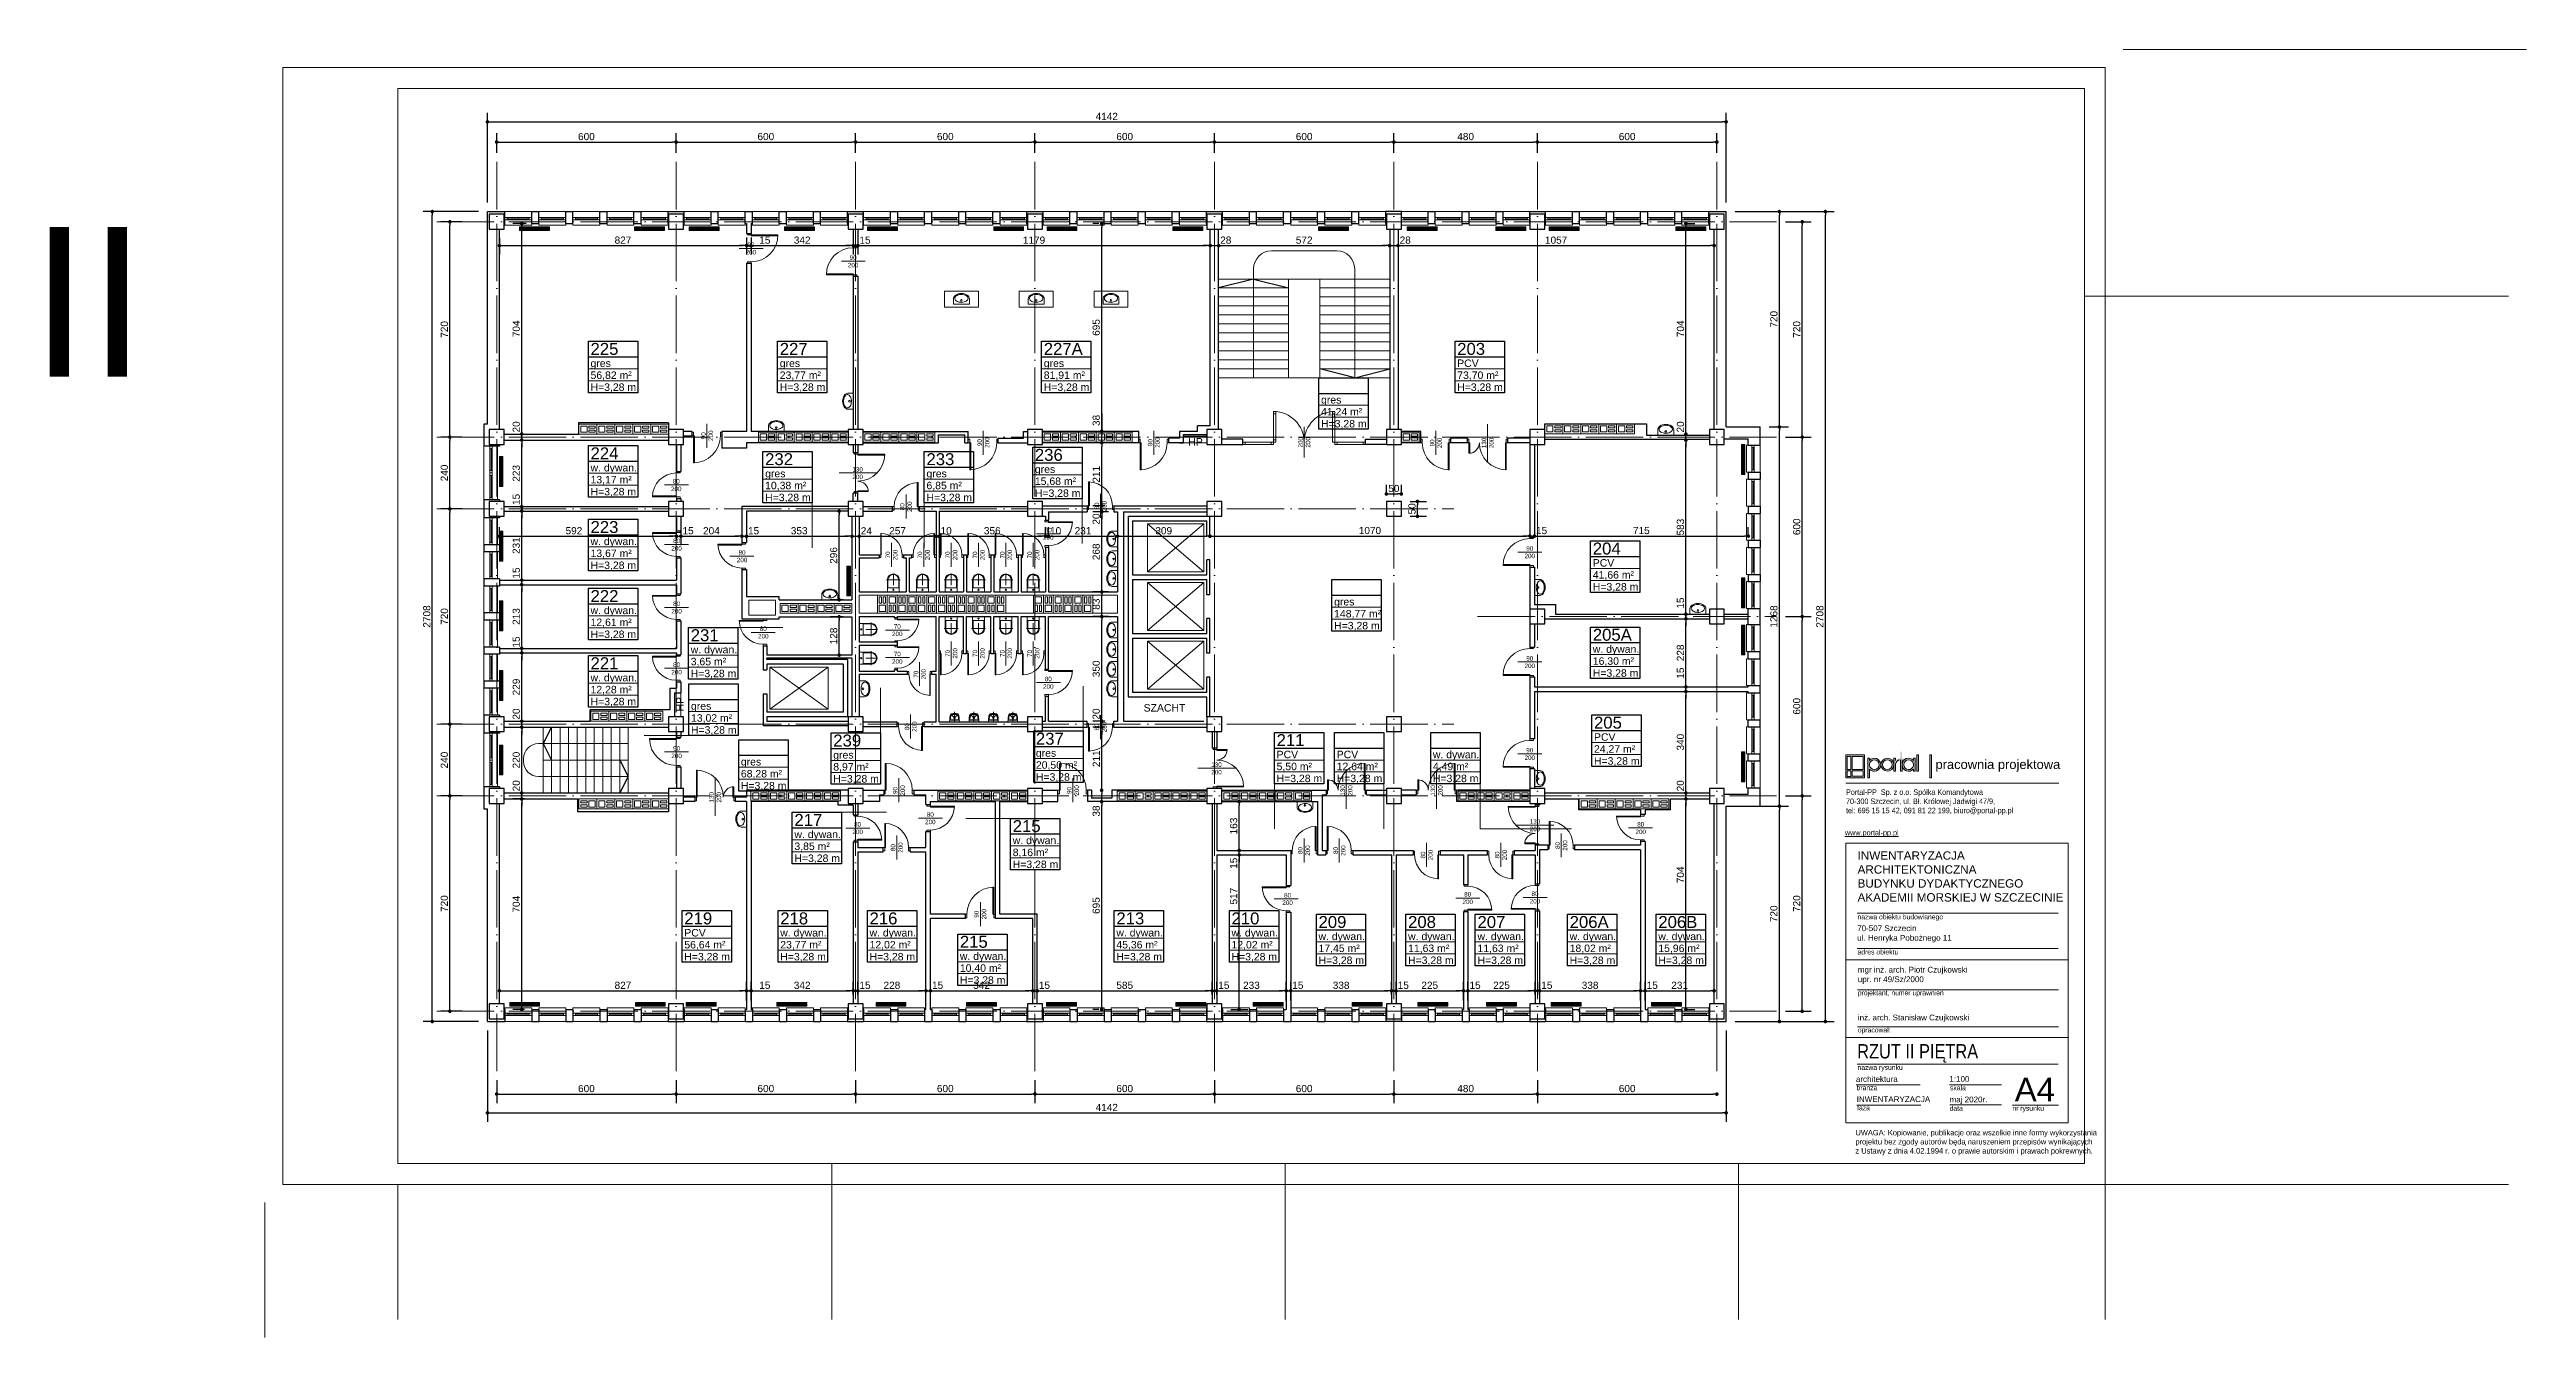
# Model space of a CAD drawing. Header units: millimetres. Extents: x 54 to 8480, y -22812 to 17434.
# Drawn here: x 137 to 8420, y -4872 to -566 of the extents above; entities that cross this region are included whole.
import ezdxf

# ---------------------------------------------------------------- set-up
doc = ezdxf.new("R2010")
doc.units = ezdxf.units.MM
doc.linetypes.add('ACAD_ISO04W100', pattern=[30, 24, -3, 0, -3])
doc.linetypes.add('HIDDEN', pattern=[9.525, 6.35, -3.175])
for name, color, linetype, lineweight in [('000_armatura', 7, 'Continuous', 0), ('osie', 132, 'ACAD_ISO04W100', 0), ('PLATFORMA', 7, 'Continuous', 0), ('STOLARKA', 97, 'Continuous', 0), ('tabelki', 151, 'Continuous', 0), ('wymiary', 150, 'Continuous', 0)]:
    doc.layers.add(name, color=color, linetype=linetype, lineweight=lineweight)
doc.layers.add('grzejniki', color=104, linetype='Continuous')
doc.layers.add('TABELKI PO UWAGACH', color=5, linetype='Continuous')
doc.styles.add('arial narrow', font='ARIALN.TTF', dxfattribs={"height": 15})
doc.styles.get("Standard").update_dxf_attribs({"font": 'arial.ttf'})
doc.dimstyles.new('ISO-25', dxfattribs={"dimtxt": 24, "dimasz": 12, "dimexe": 30, "dimexo": 30, "dimgap": 6, "dimtad": 1, "dimdec": 0, "dimtxsty": 'Standard', "dimblk": 'DOT', "dimcen": 2.5, "dimadec": 0, "dimazin": 0, "dimtfac": 1, "dimtdec": 0, "dimtmove": 0, "dimatfit": 3, "dimldrblk": 'DOT', "dimfxl": 1, "dimarcsym": 0})

msp = doc.modelspace()

# ---------------------------------------------------------------- texts
at = {"lineweight": 30, "insert": (72.9, -1159.1), "char_height": 500, "width": 798.781, "attachment_point": 1}
msp.add_mtext('{\\C252;II}', dxfattribs=at)
at = {"layer": 'STOLARKA', "lineweight": 0, "char_height": 15, "width": 74.399}
for s, insert, attachment_point in [('\\pxqc;90\\P200', (2787.3, -1253.7), 1), ('\\pxqc;130\\P200', (2802.3, -1961.7), 1), ('\\pxqc;80\\P200', (2195.8, -2001.7), 1), ('\\pxqc;80\\P200', (2271.3, -2200.7), 3), ('\\pxqc;90\\P200', (5049.8, -2226.2), 1), ('\\pxqc;80\\P200', (2490.3, -2239.7), 3), ('\\pxqc;80\\P200', (2271.3, -2411.2), 3), ('\\pxqc;80\\P200', (2561.3, -2494.7), 3), ('\\pxqc;80\\P200', (2271.3, -2614.7), 3), ('\\pxqc;90\\P200', (5049.8, -2593.7), 1), ('\\pxqc;90\\P200', (2271.3, -2894.7), 3), ('\\pxqc;130\\P200', (4002.3, -2949.2), 1), ('\\pxqc;90\\P200', (5049.8, -2900.7), 1), ('\\pxqc;130\\P200', (5067.3, -3139.2), 1), ('\\pxqc;80\\P200', (2802.3, -3188.9), 7), ('\\pxqc;80\\P200', (5495.3, -3148.7), 3), ('\\pxqc;80\\P200', (4314.4, -3385.7), 3), ('\\pxqc;80\\P200', (4842.3, -3422.9), 7), ('\\pxqc;80\\P200', (5067.3, -3380.7), 1)]:
    msp.add_mtext(s, dxfattribs=dict(at, insert=insert, attachment_point=attachment_point))
at = {"layer": 'STOLARKA', "lineweight": 0, "char_height": 15, "width": 74.399, "rotation": 90}
for s, insert, attachment_point in [('\\pxqc;90\\P200', (2316, -1819.5), 3), ('\\pxqc;90\\P200', (3240, -1842.5), 3), ('\\pxqc;90\\P200', (3810, -1842.5), 3), ('\\pxqc;90\\P200', (4753, -1918), 1), ('\\pxqc;130\\P200', (4926.5, -1918), 1), ('\\pxqc;80\\P200', (3021.2, -2131.3), 7), ('\\pxqc;70\\P200', (3080.4, -2292.7), 7), ('\\pxqc;70\\P200', (3027.3, -2691.3), 1), ('\\pxqc;70\\P200', (3132.8, -2547.3), 3), ('\\pxqc;70\\P200', (3224.3, -2547.3), 3), ('\\pxqc;70\\P200', (3315.8, -2547.3), 3), ('\\pxqc;70\\P200', (3407.3, -2547.3), 3), ('\\pxqc;80\\P200', (2997, -2866.7), 1), ('\\pxqc;80\\P200', (3632, -2793.5), 3), ('\\pxqc;130\\P200', (2343.3, -3103), 1), ('\\pxqc;130\\P200', (4454, -3080), 1), ('\\pxqc;130\\P200', (4755.5, -3080), 1), ('\\pxqc;80\\P200', (4352.2, -3281), 7), ('\\pxqc;80\\P200', (4722.5, -3296), 1), ('\\pxqc;80\\P200', (4970.5, -3296), 1), ('\\pxqc;90\\P200', (3269.7, -3494), 7)]:
    msp.add_mtext(s, dxfattribs=dict(at, insert=insert, attachment_point=attachment_point))
at = {"layer": 'tabelki', "color": 5, "linetype": 'Continuous', "lineweight": 0, "attachment_point": 1}
for s, insert, char_height, width in [('\\pxql;225', (1946.4, -1546.5), 40, 47.056), ('\\pxql;227', (2579.1, -1546.5), 40, 47.056), ('\\pxql;227A', (3461.9, -1546.5), 40, 47.056), ('\\pxql;203', (4844.4, -1546.5), 40, 47.056), ('\\pxql;56,82 m²', (1946.4, -1641.9), 25, 160.906), ('\\pxql;gres', (1946.4, -1601.9), 25, 194.396), ('\\pxql;gres', (2579.1, -1601.9), 25, 194.396), ('\\pxql;23,77 m²', (2579.1, -1641.9), 25, 160.906), ('\\pxql;gres', (3461.9, -1601.9), 25, 194.396), ('\\pxql;81,91 m²', (3461.9, -1641.9), 25, 160.906), ('\\pxql;73,70 m²', (4844.4, -1641.9), 25, 160.906), ('\\pxql;PCV', (4844.4, -1601.9), 25, 194.396), ('\\pxql;H=3,28 m', (1946.4, -1681.9), 25, 182.523), ('\\pxql;H=3,28 m', (2579.1, -1681.9), 25, 182.523), ('\\pxql;H=3,28 m', (3461.9, -1681.9), 25, 182.523), ('\\pxql;gres', (4389.1, -1724.1), 25, 194.396), ('\\pxql;H=3,28 m', (4844.4, -1681.9), 25, 182.523), ('\\pxql;41,24 m²', (4389.1, -1764.1), 25, 160.906), ('\\pxql;H=3,28 m', (4389.1, -1804.1), 25, 182.523), ('\\pxql;224', (1946.4, -1895.7), 40, 47.056), ('\\pxql;236', (3432.2, -1900.8), 40, 47.056), ('\\pxql;{\\C1;HP}', (3945.2, -1864.5), 25, 194.396), ('\\pxql;w. dywan.', (1946.4, -1951.2), 25, 194.396), ('\\pxql;gres', (2530.2, -1970.7), 25, 194.396), ('\\pxql;232', (2530.2, -1915.2), 40, 47.056), ('\\pxql;gres', (3069.7, -1970.7), 25, 194.396), ('\\pxql;233', (3069.7, -1915.2), 40, 47.056), ('\\pxql;gres', (3432.2, -1956.3), 25, 194.396), ('\\pxql;13,17 m²', (1946.4, -1991.2), 25, 160.906), ('\\pxql;H=3,28 m', (1946.4, -2031.2), 25, 182.523), ('\\pxql;10,38 m²', (2530.2, -2010.7), 25, 160.906), ('\\pxql;H=3,28 m', (2530.2, -2050.7), 25, 182.523), ('\\pxql;6,85 m²', (3069.7, -2010.7), 25, 160.906), ('\\pxql;H=3,28 m', (3069.7, -2050.7), 25, 182.523), ('\\pxql;15,68 m²', (3432.2, -1996.3), 25, 160.906), ('\\pxql;H=3,28 m', (3432.2, -2036.3), 25, 182.523), ('\\pxql;223', (1946.4, -2142), 40, 47.056), ('\\pxql;w. dywan.', (1946.4, -2197.5), 25, 194.396), ('\\pxql;204', (5297.8, -2214), 40, 47.056), ('\\pxql;13,67 m²', (1946.4, -2237.5), 25, 160.906), ('\\pxql;H=3,28 m', (1946.4, -2277.5), 25, 182.523), ('\\pxql;41,66 m²', (5297.8, -2309.4), 25, 160.906), ('\\pxql;PCV', (5297.8, -2269.4), 25, 194.396), ('\\pxql;222', (1946.4, -2372.8), 40, 47.056), ('\\pxql;H=3,28 m', (5297.8, -2349.4), 25, 182.523), ('\\pxql;w. dywan.', (1946.4, -2428.2), 25, 194.396), ('\\pxql;12,61 m²', (1946.4, -2468.2), 25, 160.906), ('\\pxql;gres', (4432.8, -2399.3), 25, 194.396), ('\\pxql;148,77 m²', (4432.8, -2439.3), 25, 160.906), ('\\pxql;H=3,28 m', (4432.8, -2479.3), 25, 182.523), ('\\pxql;H=3,28 m', (1946.4, -2508.2), 25, 182.523), ('\\pxql;w. dywan.', (2281.4, -2559.3), 25, 194.396), ('\\pxql;231', (2281.4, -2503.8), 40, 47.056), ('\\pxql;w. dywan.', (5297.8, -2557.7), 25, 194.396), ('\\pxql;205A', (5297.8, -2502.3), 40, 47.056), ('\\pxql;221', (1946.4, -2597.6), 40, 47.056), ('\\pxql;3,65 m²', (2281.4, -2599.3), 25, 160.906), ('\\pxql;H=3,28 m', (2281.4, -2639.3), 25, 182.523), ('\\pxql;16,30 m²', (5297.8, -2597.7), 25, 160.906), ('\\pxql;H=3,28 m', (5297.8, -2637.7), 25, 182.523), ('\\pxql;w. dywan.', (1946.4, -2653.1), 25, 194.396), ('\\pxql;12,28 m²', (1946.4, -2693.1), 25, 160.906), ('\\pxql;H=3,28 m', (1946.4, -2733.1), 25, 182.523), ('\\pxql;gres', (2282.3, -2748), 25, 194.396), ('\\pxql;13,02 m²', (2282.3, -2788), 25, 160.906), ('\\pxqc;SZACHT', (3842.1, -2754.1), 25, 47.056), ('\\pxql;205', (5301.8, -2796.2), 40, 47.056), ('\\pxql;H=3,28 m', (2282.3, -2828), 25, 182.523), ('\\pxql;239', (2758.1, -2856), 40, 47.056), ('\\pxql;237', (3435.6, -2849.9), 40, 47.056), ('\\pxql;211', (4240.5, -2854.6), 40, 47.056), ('\\pxql;24,27 m²', (5301.8, -2891.7), 25, 160.906), ('\\pxql;PCV', (5301.8, -2851.7), 25, 194.396), ('\\pxql;gres', (2449.1, -2934.4), 25, 194.396), ('\\pxql;68,28 m²', (2449.1, -2974.4), 25, 160.906), ('\\pxql;gres', (2758.1, -2911.4), 25, 194.396), ('\\pxql;8,97 m²', (2758.1, -2951.4), 25, 160.906), ('\\pxql;gres', (3435.6, -2905.3), 25, 194.396), ('\\pxql;20,50 m²', (3435.6, -2945.3), 25, 160.906), ('\\pxql;5,50 m²', (4240.5, -2950.1), 25, 160.906), ('\\pxql;PCV', (4240.5, -2910.1), 25, 194.396), ('\\pxql;12,64 m²', (4441.4, -2950.1), 25, 160.906), ('\\pxql;PCV', (4441.4, -2910.1), 25, 194.396), ('\\pxql;w. dywan.', (4763.1, -2910.1), 25, 194.396), ('\\pxql;4,49 m²', (4763.1, -2950.1), 25, 160.906), ('\\pxql;H=3,28 m', (5301.8, -2931.7), 25, 182.523), ('\\pxql;H=3,28 m', (2449.1, -3014.4), 25, 182.523), ('\\pxql;H=3,28 m', (2758.1, -2991.4), 25, 182.523), ('\\pxql;H=3,28 m', (3435.6, -2985.3), 25, 182.523), ('\\pxql;H=3,28 m', (4240.5, -2990.1), 25, 182.523), ('\\pxql;H=3,28 m', (4441.4, -2990.1), 25, 182.523), ('\\pxql;H=3,28 m', (4763.1, -2990.1), 25, 182.523), ('\\pxql;217', (2628.1, -3121.5), 40, 47.056), ('\\pxql;215', (3358.1, -3142), 40, 47.056), ('\\pxql;w. dywan.', (2628.1, -3177), 25, 194.396), ('\\pxql;3,85 m²', (2628.1, -3217), 25, 160.906), ('\\pxql;w. dywan.', (3358.1, -3197.4), 25, 194.396), ('\\pxql;H=3,28 m', (2628.1, -3257), 25, 182.523), ('\\pxql;8,16 m²', (3358.1, -3237.4), 25, 160.906), ('\\pxql;H=3,28 m', (3358.1, -3277.4), 25, 182.523), ('\\pxql;219', (2259.9, -3450.7), 40, 47.056), ('\\pxql;218', (2580.8, -3450.7), 40, 47.056), ('\\pxql;216', (2879.4, -3450.7), 40, 47.056), ('\\pxql;213', (3704.7, -3450.7), 40, 47.056), ('\\pxql;210', (4089.7, -3450.7), 40, 47.056), ('\\pxql;209', (4380.6, -3462.7), 40, 47.056), ('\\pxql;208', (4680.1, -3462.7), 40, 47.056), ('\\pxql;207', (4912.2, -3462.7), 40, 47.056), ('\\pxql;206A', (5220.4, -3462.7), 40, 47.056), ('\\pxql;206B', (5516.9, -3462.7), 40, 47.056), ('\\pxql;56,64 m²', (2259.9, -3546.1), 25, 160.906), ('\\pxql;PCV', (2259.9, -3506.1), 25, 194.396), ('\\pxql;w. dywan.', (2580.8, -3506.1), 25, 194.396), ('\\pxql;23,77 m²', (2580.8, -3546.1), 25, 160.906), ('\\pxql;w. dywan.', (2879.4, -3506.1), 25, 194.396), ('\\pxql;12,02 m²', (2879.4, -3546.1), 25, 160.906), ('\\pxql;215', (3181.4, -3528.9), 40, 47.056), ('\\pxql;w. dywan.', (3704.7, -3506.1), 25, 194.396), ('\\pxql;45,36 m²', (3704.7, -3546.1), 25, 160.906), ('\\pxql;w. dywan.', (4089.7, -3506.1), 25, 194.396), ('\\pxql;12,02 m²', (4089.7, -3546.1), 25, 160.906), ('\\pxql;w. dywan.', (4380.6, -3518.2), 25, 194.396), ('\\pxql;17,45 m²', (4380.6, -3558.2), 25, 160.906), ('\\pxql;w. dywan.', (4680.1, -3518.2), 25, 194.396), ('\\pxql;11,63 m²', (4680.1, -3558.2), 25, 160.906), ('\\pxql;w. dywan.', (4912.2, -3518.2), 25, 194.396), ('\\pxql;11,63 m²', (4912.2, -3558.2), 25, 160.906), ('\\pxql;w. dywan.', (5220.4, -3518.2), 25, 194.396), ('\\pxql;18,02 m²', (5220.4, -3558.2), 25, 160.906), ('\\pxql;w. dywan.', (5516.9, -3518.2), 25, 194.396), ('\\pxql;15,96 m²', (5516.9, -3558.2), 25, 160.906), ('\\pxql;H=3,28 m', (2259.9, -3586.1), 25, 182.523), ('\\pxql;H=3,28 m', (2580.8, -3586.1), 25, 182.523), ('\\pxql;H=3,28 m', (2879.4, -3586.1), 25, 182.523), ('\\pxql;w. dywan.', (3181.4, -3584.4), 25, 194.396), ('\\pxql;10,40 m²', (3181.4, -3624.4), 25, 160.906), ('\\pxql;H=3,28 m', (3704.7, -3586.1), 25, 182.523), ('\\pxql;H=3,28 m', (4089.7, -3586.1), 25, 182.523), ('\\pxql;H=3,28 m', (4380.6, -3598.2), 25, 182.523), ('\\pxql;H=3,28 m', (4680.1, -3598.2), 25, 182.523), ('\\pxql;H=3,28 m', (4912.2, -3598.2), 25, 182.523), ('\\pxql;H=3,28 m', (5220.4, -3598.2), 25, 182.523), ('\\pxql;H=3,28 m', (5516.9, -3598.2), 25, 182.523), ('\\pxql;H=3,28 m', (3181.4, -3664.4), 25, 182.523)]:
    msp.add_mtext(s, dxfattribs=dict(at, insert=insert, char_height=char_height, width=width))
at = {"layer": 'tabelki', "color": 5, "linetype": 'Continuous', "lineweight": 0, "insert": (2232.8, -2778.7), "char_height": 25, "width": 194.396, "attachment_point": 1, "rotation": 90}
msp.add_mtext('\\pxql;{\\C1;HP}', dxfattribs=at)
at = {"layer": 'tabelki', "color": 7, "lineweight": 0, "ltscale": 100}
for s, insert, char_height, width, attachment_point in [('{\\fArial|b0|i0|c238|p34;\\H2.694x;\\Q0;\\W1;pracownia projektowa}', (6652.3, -2960.4), 11.464, 583.319, 5), ('{\\fArial Narrow|b0|i0|c238|p34;\\H2.105x;RZUT II PIĘTRA}', (6181.9, -3953.4), 22.701, 880.897, 7), ('{\\H1.579x;A4}', (6776, -4003.6), 49.923, 276.754, 2)]:
    msp.add_mtext(s, dxfattribs=dict(at, insert=insert, char_height=char_height, width=width, attachment_point=attachment_point))
at = {"layer": 'tabelki', "color": 7, "lineweight": 0, "ltscale": 100, "attachment_point": 1, "style": 'arial narrow'}
for s, insert, char_height, width in [('Portal-PP  Sp. z o.o. Spółka Komandytowa \\P70-300 Szczecin, ul. Bł. Królowej Jadwigi 47/9, \\Ptel: 695 15 15 42, 091 81 22 199, biuro@portal-pp.pl', (6144.5, -3039.3), 18.381, 743.265), ('{\\Lwww.portal-pp.pl}', (6141, -3174.8), 18.381, 746.786), ('\\pxi0.043631;{\\fArial|b0|i0|c238|p34;INWENTARYZACJA \\PARCHITEKTONICZNA\\PBUDYNKU DYDAKTYCZNEGO\\PAKADEMII MORSKIEJ W SZCZECINIE}', (6181.9, -3246.4), 28, 849.854), ('nazwa obiektu budowlanego', (6183, -3457.3), 16.543, 671.18), ('{\\fArial|b0|i0|c238|p34;70-507 Szczecin \\Pul. Henryka Pobożnego 11}', (6181.9, -3494), 19.202, 672.271), ('adres obiektu', (6183, -3574.7), 16.543, 671.18), ('{\\fArial|b0|i0|c0|p34;mgr inż. arch. Piotr Czujkowski \\Pupr. nr 49/Sz/2000}', (6184, -3632.6), 19.202, 671.164), ('projektant, numer uprawnień', (6184, -3711.3), 16.543, 671.18), ('{\\fArial|b0|i0|c0|p34;inż. arch. \\fArial|b0|i0|c238|p34;Stanisław\\fArial|b0|i0|c0|p34; Czujkowski }', (6184, -3792.4), 19.202, 671.164), ('opracował:', (6184, -3835.4), 16.54, 671.18), ('nazwa rysunku', (6183, -3960.7), 16.543, 671.18), ('{\\fArial|b0|i0|c0|p34;architektura}', (6177.5, -3998.4), 19.202, 193.796), ('branża', (6179.9, -4028.7), 16.54, 193.796), ('{\\fArial|b0|i0|c0|p34;1:100}', (6490.1, -3997.8), 19.202, 193.796), ('{\\fArial Narrow|b0|i0|c238|p34;skala}', (6492.4, -4029), 16.543, 95.837), ('faza', (6181.5, -4096), 16.54, 193.796), ('{\\fArial|b0|i0|c238|p34;INWENTARYZACJA}', (6180.2, -4065.7), 19.202, 193.796), ('{\\fArial Narrow|b0|i0|c238|p34;data}', (6490.9, -4097.5), 16.543, 205.795), ('{\\fArial|b0|i0|c238|p34;maj\\fArial|b0|i0|c0|p34; 20\\fArial|b0|i0|c238|p34;20\\fArial|b0|i0|c0|p34;r.}', (6490.6, -4066.5), 19.202, 348.144), ('nr rysunku', (6700.9, -4097.5), 16.54, 205.795)]:
    msp.add_mtext(s, dxfattribs=dict(at, insert=insert, char_height=char_height, width=width))
at = {"layer": 'tabelki', "color": 7, "lineweight": 0, "insert": (6176, -4177.9), "char_height": 18.2419, "width": 699.066, "attachment_point": 1, "style": 'arial narrow'}
msp.add_mtext('UWAGA: Kopiowanie, publikacje oraz wszelkie inne formy wykorzystania projektu bez zgody autorów będą naruszeniem przepisów wynikających \\Pz Ustawy z dnia 4.02.1994 r. o prawie autorskim i prawach pokrewnych{\\fArial|b0|i0|c238|p34;.}', dxfattribs=at)

# ---------------------------------------------------------------- blocks, each defined once
blk = doc.blocks.new('A$C13771EA7')
at = {"color": 132, "linetype": 'ACAD_ISO04W100', "lineweight": 0, "ltscale": 8}
for p, q in [((31, -2874), (31, 166)), ((631, -2874), (631, 166)), ((1231, -2874), (1231, 166)), ((1831, -2874), (1831, 166)), ((2431, -2874), (2431, 166)), ((3031, -2874), (3031, 166)), ((3511, -2874), (3511, 166)), ((4111, -2874), (4111, 166)), ((-169, -34), (4311, -34)), ((-169, -754), (4311, -754)), ((-169, -994), (3231, -994)), ((3311, -1354), (4311, -1354)), ((-169, -1714), (3231, -1714)), ((-169, -1954), (4311, -1954)), ((-169, -2674), (4311, -2674))]:
    blk.add_line(p, q, dxfattribs=at)
blk = doc.blocks.new('A$C4DC22848')
at = {"layer": 'STOLARKA', "lineweight": 0}
for p, q in [((0, 0), (90, 0)), ((0, -40), (0, -46)), ((0, -46), (90, -46)), ((8, -24), (82, -24)), ((90, -46), (90, -40))]:
    blk.add_line(p, q, dxfattribs=at)
for points in [[(0, -20), (90, -20), (90, -28), (0, -28)], [(0, -28), (8, -28), (8, -20), (0, -20)], [(82, -28), (90, -28), (90, -20), (82, -20)]]:
    blk.add_lwpolyline(points, close=True, dxfattribs=at)
blk = doc.blocks.new('A$C2F3E3BB6')
at = {"layer": 'STOLARKA', "lineweight": 0}
for p, q in [((0, 40), (180, 40)), ((0, 0), (0, -6)), ((8, 16), (82, 16)), ((98, 16), (172, 16)), ((180, -6), (180, 0)), ((0, -6), (180, -6))]:
    blk.add_line(p, q, dxfattribs=at)
for points in [[(0, 20), (180, 20), (180, 12), (0, 12)], [(0, 12), (8, 12), (8, 20), (0, 20)], [(82, 12), (90, 12), (90, 20), (82, 20)], [(98, 12), (90, 12), (90, 20), (98, 20)], [(172, 12), (180, 12), (180, 20), (172, 20)]]:
    blk.add_lwpolyline(points, close=True, dxfattribs=at)
blk = doc.blocks.new('A$C20DA20AD')
at = {"layer": 'STOLARKA', "lineweight": 0}
blk.add_line((45, -40), (45, 40), dxfattribs=at)
for points in [[(0, -12), (5, -12), (5, 0), (0, 0)], [(5, 0), (8, 0), (8, 80), (5, 80)], [(85, -12), (90, -12), (90, 0), (85, 0)]]:
    blk.add_lwpolyline(points, close=True, dxfattribs=at)
blk.add_arc((5, 0), 80, 0, 90, dxfattribs=at)
at = {"layer": 'STOLARKA', "lineweight": 0, "insert": (25.4, -37.7), "char_height": 15, "width": 74.399, "attachment_point": 1, "rotation": 90}
blk.add_mtext('\\pxqc;80\\P200', dxfattribs=at)
blk = doc.blocks.new('A$C4A7D7A23')
at = {"layer": 'STOLARKA', "lineweight": 0}
blk.add_line((-67.5, 62.5), (-67.5, -62.5), dxfattribs=at)
for points in [[(-130, 12), (-135, 12), (-135, 0), (-130, 0)], [(-127, 0), (-130, 0), (-130, -35), (-127, -35)], [(-5, 0), (-8, 0), (-8, -90), (-5, -90)], [(0, 12), (-5, 12), (-5, 0), (0, 0)]]:
    blk.add_lwpolyline(points, close=True, dxfattribs=at)
for centre, radius, start, end in [((-130, 0), 35, 270, 0), ((-5, 0), 90, 180, 270)]:
    blk.add_arc(centre, radius, start, end, dxfattribs=at)
blk = doc.blocks.new('A$C72E16341')
at = {"layer": 'STOLARKA', "lineweight": 0}
blk.add_line((40.8, -40), (40.8, 40), dxfattribs=at)
for points in [[(0, -9), (5, -9), (5, 0), (0, 0)], [(5, 0), (7, 0), (7, 71.5), (5, 71.5)], [(76.5, -9), (81.5, -9), (81.5, 0), (76.5, 0)]]:
    blk.add_lwpolyline(points, close=True, dxfattribs=at)
blk.add_arc((5, 0), 71.5, 0, 90, dxfattribs=at)
at = {"layer": 'STOLARKA', "lineweight": 0, "insert": (21.2, -37.7), "char_height": 15, "width": 74.399, "attachment_point": 1, "rotation": 90}
blk.add_mtext('\\pxqc;70\\P200', dxfattribs=at)
blk = doc.blocks.new('A$C326D3F87')
at = {"layer": 'STOLARKA', "lineweight": 0}
blk.add_line((50, -40), (50, 40), dxfattribs=at)
for points in [[(5, 0), (8, 0), (8, 90), (5, 90)], [(0, -12), (5, -12), (5, 0), (0, 0)], [(95, -12), (100, -12), (100, 0), (95, 0)]]:
    blk.add_lwpolyline(points, close=True, dxfattribs=at)
blk.add_arc((5, 0), 90, 0, 90, dxfattribs=at)
at = {"layer": 'STOLARKA', "lineweight": 0, "insert": (30.4, -37.7), "char_height": 15, "width": 74.399, "attachment_point": 1, "rotation": 90}
blk.add_mtext('\\pxqc;90\\P200', dxfattribs=at)
blk = doc.blocks.new('A$C540E3C36')
at = {"layer": 'STOLARKA', "lineweight": 0}
blk.add_line((275, -93.2), (275, 9.2), dxfattribs=at)
for points in [[(172.5, -42), (172.5, 60.5), (180.5, 60.5), (180.5, -42)], [(377.5, -42), (377.5, 60.5), (369.5, 60.5), (369.5, -42)], [(70, -50), (172.5, -50), (172.5, -42), (70, -42)], [(164.5, -50), (172.5, -50), (172.5, -42), (164.5, -42)], [(172.5, -42), (180.5, -42), (180.5, -34), (172.5, -34)], [(480, -50), (377.5, -50), (377.5, -42), (480, -42)], [(385.5, -50), (377.5, -50), (377.5, -42), (385.5, -42)]]:
    blk.add_lwpolyline(points, close=True, dxfattribs=at)
at = {"layer": 'STOLARKA', "color": 7, "lineweight": 0}
for points in [[(172.5, 60.5), (180.5, 60.5), (180.5, 52.5), (172.5, 52.5)], [(377.5, 60.5), (369.5, 60.5), (369.5, 52.5), (377.5, 52.5)], [(70, -50), (78, -50), (78, -42), (70, -42)], [(480, -50), (472, -50), (472, -42), (480, -42)]]:
    blk.add_lwpolyline(points, close=True, dxfattribs=at)
at = {"layer": 'STOLARKA', "lineweight": 0}
for centre, start, end in [((172.5, -42), 0, 90), ((377.5, -42), 90, 180)]:
    blk.add_arc(centre, 102.5, start, end, dxfattribs=at)
at = {"layer": 'STOLARKA', "lineweight": 0, "insert": (255.4, -79.7), "char_height": 15, "width": 74.399, "attachment_point": 1, "rotation": 90}
blk.add_mtext('\\pxqc;200\\P200', dxfattribs=at)
blk = doc.blocks.new('A$C1D836454')
at = {"color": 82, "lineweight": 0}
for points in [[(0, -16.5), (60, -16.5), (60, 16.5), (0, 16.5)], [(6, -10.5), (27, -10.5), (27, 10.5), (6, 10.5)], [(33, 3), (54, 3), (54, 10.5), (33, 10.5)], [(33, -3), (54, -3), (54, -10.5), (33, -10.5)]]:
    blk.add_lwpolyline(points, close=True, dxfattribs=at)
blk = doc.blocks.new('_Dot')
at = {"color": 0, "linetype": 'ByBlock', "lineweight": -2}
blk.add_line((-0.5, 0), (-1, 0), dxfattribs=at)
at = {"color": 0, "linetype": 'ByBlock', "lineweight": 0, "const_width": 0.5}
blk.add_lwpolyline([(-0.25, 0, 1), (0.25, 0, 1)], format="xyb", close=True, dxfattribs=at)
blk = doc.blocks.new('*D143')
at = {"layer": 'Defpoints', "color": 0, "linetype": 'Continuous', "lineweight": 0}
for p in [(2232.6, -874.8), (1632.6, -941.3), (2232.6, -941.3)]:
    blk.add_point(p, dxfattribs=at)
at = {"layer": 'wymiary', "color": 0, "linetype": 'Continuous', "lineweight": -2}
for p, q in [((1632.6, -911.3), (1632.6, -844.8)), ((1644.6, -874.8), (2220.6, -874.8)), ((2232.6, -911.3), (2232.6, -844.8))]:
    blk.add_line(p, q, dxfattribs=at)
at = {"layer": 'wymiary', "color": 0, "linetype": 'Continuous', "lineweight": -2, "xscale": 12, "yscale": 12, "zscale": 12, "rotation": 180}
blk.add_blockref('_Dot', (1632.6, -874.8), dxfattribs=at)
at = {"layer": 'wymiary', "color": 0, "linetype": 'Continuous', "lineweight": -2, "xscale": 12, "yscale": 12, "zscale": 12}
blk.add_blockref('_Dot', (2232.6, -874.8), dxfattribs=at)
at = {"layer": 'wymiary', "color": 0, "linetype": 'Continuous', "lineweight": 0, "insert": (1932.6, -856.6), "char_height": 24, "attachment_point": 5}
blk.add_mtext('600', dxfattribs=at)
blk = doc.blocks.new('*D144')
at = {"layer": 'Defpoints', "color": 0, "linetype": 'Continuous', "lineweight": 0}
for p in [(2832.6, -874.8), (2232.6, -941.3), (2832.6, -941.3)]:
    blk.add_point(p, dxfattribs=at)
at = {"layer": 'wymiary', "color": 0, "linetype": 'Continuous', "lineweight": -2}
for p, q in [((2232.6, -911.3), (2232.6, -844.8)), ((2244.6, -874.8), (2820.6, -874.8)), ((2832.6, -911.3), (2832.6, -844.8))]:
    blk.add_line(p, q, dxfattribs=at)
at = {"layer": 'wymiary', "color": 0, "linetype": 'Continuous', "lineweight": -2, "xscale": 12, "yscale": 12, "zscale": 12, "rotation": 180}
blk.add_blockref('_Dot', (2232.6, -874.8), dxfattribs=at)
at = {"layer": 'wymiary', "color": 0, "linetype": 'Continuous', "lineweight": -2, "xscale": 12, "yscale": 12, "zscale": 12}
blk.add_blockref('_Dot', (2832.6, -874.8), dxfattribs=at)
at = {"layer": 'wymiary', "color": 0, "linetype": 'Continuous', "lineweight": 0, "insert": (2532.6, -856.6), "char_height": 24, "attachment_point": 5}
blk.add_mtext('600', dxfattribs=at)
blk = doc.blocks.new('*D145')
at = {"layer": 'Defpoints', "color": 0, "linetype": 'Continuous', "lineweight": 0}
for p in [(3432.6, -874.8), (2832.6, -941.3), (3432.6, -941.3)]:
    blk.add_point(p, dxfattribs=at)
at = {"layer": 'wymiary', "color": 0, "linetype": 'Continuous', "lineweight": -2}
for p, q in [((2832.6, -911.3), (2832.6, -844.8)), ((2844.6, -874.8), (3420.6, -874.8)), ((3432.6, -911.3), (3432.6, -844.8))]:
    blk.add_line(p, q, dxfattribs=at)
at = {"layer": 'wymiary', "color": 0, "linetype": 'Continuous', "lineweight": -2, "xscale": 12, "yscale": 12, "zscale": 12, "rotation": 180}
blk.add_blockref('_Dot', (2832.6, -874.8), dxfattribs=at)
at = {"layer": 'wymiary', "color": 0, "linetype": 'Continuous', "lineweight": -2, "xscale": 12, "yscale": 12, "zscale": 12}
blk.add_blockref('_Dot', (3432.6, -874.8), dxfattribs=at)
at = {"layer": 'wymiary', "color": 0, "linetype": 'Continuous', "lineweight": 0, "insert": (3132.6, -856.6), "char_height": 24, "attachment_point": 5}
blk.add_mtext('600', dxfattribs=at)
blk = doc.blocks.new('*D146')
at = {"layer": 'Defpoints', "color": 0, "linetype": 'Continuous', "lineweight": 0}
for p in [(4032.6, -874.8), (3432.6, -941.3), (4032.6, -941.3)]:
    blk.add_point(p, dxfattribs=at)
at = {"layer": 'wymiary', "color": 0, "linetype": 'Continuous', "lineweight": -2}
for p, q in [((3432.6, -911.3), (3432.6, -844.8)), ((3444.6, -874.8), (4020.6, -874.8)), ((4032.6, -911.3), (4032.6, -844.8))]:
    blk.add_line(p, q, dxfattribs=at)
at = {"layer": 'wymiary', "color": 0, "linetype": 'Continuous', "lineweight": -2, "xscale": 12, "yscale": 12, "zscale": 12, "rotation": 180}
blk.add_blockref('_Dot', (3432.6, -874.8), dxfattribs=at)
at = {"layer": 'wymiary', "color": 0, "linetype": 'Continuous', "lineweight": -2, "xscale": 12, "yscale": 12, "zscale": 12}
blk.add_blockref('_Dot', (4032.6, -874.8), dxfattribs=at)
at = {"layer": 'wymiary', "color": 0, "linetype": 'Continuous', "lineweight": 0, "insert": (3732.6, -856.6), "char_height": 24, "attachment_point": 5}
blk.add_mtext('600', dxfattribs=at)
blk = doc.blocks.new('*D147')
at = {"layer": 'Defpoints', "color": 0, "linetype": 'Continuous', "lineweight": 0}
for p in [(4632.6, -874.8), (4032.6, -941.3), (4632.6, -941.3)]:
    blk.add_point(p, dxfattribs=at)
at = {"layer": 'wymiary', "color": 0, "linetype": 'Continuous', "lineweight": -2}
for p, q in [((4032.6, -911.3), (4032.6, -844.8)), ((4044.6, -874.8), (4620.6, -874.8)), ((4632.6, -911.3), (4632.6, -844.8))]:
    blk.add_line(p, q, dxfattribs=at)
at = {"layer": 'wymiary', "color": 0, "linetype": 'Continuous', "lineweight": -2, "xscale": 12, "yscale": 12, "zscale": 12, "rotation": 180}
blk.add_blockref('_Dot', (4032.6, -874.8), dxfattribs=at)
at = {"layer": 'wymiary', "color": 0, "linetype": 'Continuous', "lineweight": -2, "xscale": 12, "yscale": 12, "zscale": 12}
blk.add_blockref('_Dot', (4632.6, -874.8), dxfattribs=at)
at = {"layer": 'wymiary', "color": 0, "linetype": 'Continuous', "lineweight": 0, "insert": (4332.6, -856.6), "char_height": 24, "attachment_point": 5}
blk.add_mtext('600', dxfattribs=at)
blk = doc.blocks.new('*D148')
at = {"layer": 'Defpoints', "color": 0, "linetype": 'Continuous', "lineweight": 0}
for p in [(5112.6, -874.8), (4632.6, -941.3), (5112.6, -941.3)]:
    blk.add_point(p, dxfattribs=at)
at = {"layer": 'wymiary', "color": 0, "linetype": 'Continuous', "lineweight": -2}
for p, q in [((4632.6, -911.3), (4632.6, -844.8)), ((4644.6, -874.8), (5100.6, -874.8)), ((5112.6, -911.3), (5112.6, -844.8))]:
    blk.add_line(p, q, dxfattribs=at)
at = {"layer": 'wymiary', "color": 0, "linetype": 'Continuous', "lineweight": -2, "xscale": 12, "yscale": 12, "zscale": 12, "rotation": 180}
blk.add_blockref('_Dot', (4632.6, -874.8), dxfattribs=at)
at = {"layer": 'wymiary', "color": 0, "linetype": 'Continuous', "lineweight": -2, "xscale": 12, "yscale": 12, "zscale": 12}
blk.add_blockref('_Dot', (5112.6, -874.8), dxfattribs=at)
at = {"layer": 'wymiary', "color": 0, "linetype": 'Continuous', "lineweight": 0, "insert": (4872.6, -856.6), "char_height": 24, "attachment_point": 5}
blk.add_mtext('480', dxfattribs=at)
blk = doc.blocks.new('*D149')
at = {"layer": 'Defpoints', "color": 0, "linetype": 'Continuous', "lineweight": 0}
for p in [(5712.6, -874.8), (5112.6, -941.3), (5712.6, -941.3)]:
    blk.add_point(p, dxfattribs=at)
at = {"layer": 'wymiary', "color": 0, "linetype": 'Continuous', "lineweight": -2}
for p, q in [((5112.6, -911.3), (5112.6, -844.8)), ((5124.6, -874.8), (5700.6, -874.8)), ((5712.6, -911.3), (5712.6, -844.8))]:
    blk.add_line(p, q, dxfattribs=at)
at = {"layer": 'wymiary', "color": 0, "linetype": 'Continuous', "lineweight": -2, "xscale": 12, "yscale": 12, "zscale": 12, "rotation": 180}
blk.add_blockref('_Dot', (5112.6, -874.8), dxfattribs=at)
at = {"layer": 'wymiary', "color": 0, "linetype": 'Continuous', "lineweight": -2, "xscale": 12, "yscale": 12, "zscale": 12}
blk.add_blockref('_Dot', (5712.6, -874.8), dxfattribs=at)
at = {"layer": 'wymiary', "color": 0, "linetype": 'Continuous', "lineweight": 0, "insert": (5412.6, -856.6), "char_height": 24, "attachment_point": 5}
blk.add_mtext('600', dxfattribs=at)
blk = doc.blocks.new('*D150')
at = {"layer": 'Defpoints', "color": 0, "linetype": 'Continuous', "lineweight": 0}
for p in [(1475.9, -3061.3), (1547.6, -3061.3), (1547.6, -3781.3)]:
    blk.add_point(p, dxfattribs=at)
at = {"layer": 'wymiary', "color": 0, "linetype": 'Continuous', "lineweight": -2}
for p, q in [((1517.6, -3061.3), (1445.9, -3061.3)), ((1475.9, -3769.3), (1475.9, -3073.3)), ((1517.6, -3781.3), (1445.9, -3781.3))]:
    blk.add_line(p, q, dxfattribs=at)
at = {"layer": 'wymiary', "color": 0, "linetype": 'Continuous', "lineweight": -2, "xscale": 12, "yscale": 12, "zscale": 12}
for p, rotation in [((1475.9, -3061.3), 90), ((1475.9, -3781.3), 270)]:
    blk.add_blockref('_Dot', p, dxfattribs=dict(at, rotation=rotation))
at = {"layer": 'wymiary', "color": 0, "linetype": 'Continuous', "lineweight": 0, "insert": (1457.6, -3421.3), "char_height": 24, "attachment_point": 5, "rotation": 90}
blk.add_mtext('720', dxfattribs=at)
blk = doc.blocks.new('*D151')
at = {"layer": 'Defpoints', "color": 0, "linetype": 'Continuous', "lineweight": 0}
for p in [(1475.9, -2821.3), (1547.6, -2821.3), (1547.6, -3061.3)]:
    blk.add_point(p, dxfattribs=at)
at = {"layer": 'wymiary', "color": 0, "linetype": 'Continuous', "lineweight": -2}
for p, q in [((1517.6, -2821.3), (1445.9, -2821.3)), ((1475.9, -3049.3), (1475.9, -2833.3)), ((1517.6, -3061.3), (1445.9, -3061.3))]:
    blk.add_line(p, q, dxfattribs=at)
at = {"layer": 'wymiary', "color": 0, "linetype": 'Continuous', "lineweight": -2, "xscale": 12, "yscale": 12, "zscale": 12}
for p, rotation in [((1475.9, -2821.3), 90), ((1475.9, -3061.3), 270)]:
    blk.add_blockref('_Dot', p, dxfattribs=dict(at, rotation=rotation))
at = {"layer": 'wymiary', "color": 0, "linetype": 'Continuous', "lineweight": 0, "insert": (1457.6, -2941.3), "char_height": 24, "attachment_point": 5, "rotation": 90}
blk.add_mtext('240', dxfattribs=at)
blk = doc.blocks.new('*D152')
at = {"layer": 'Defpoints', "color": 0, "linetype": 'Continuous', "lineweight": 0}
for p in [(1475.9, -2101.3), (1547.6, -2101.3), (1547.6, -2821.3)]:
    blk.add_point(p, dxfattribs=at)
at = {"layer": 'wymiary', "color": 0, "linetype": 'Continuous', "lineweight": -2}
for p, q in [((1517.6, -2101.3), (1445.9, -2101.3)), ((1475.9, -2809.3), (1475.9, -2113.3)), ((1517.6, -2821.3), (1445.9, -2821.3))]:
    blk.add_line(p, q, dxfattribs=at)
at = {"layer": 'wymiary', "color": 0, "linetype": 'Continuous', "lineweight": -2, "xscale": 12, "yscale": 12, "zscale": 12}
for p, rotation in [((1475.9, -2101.3), 90), ((1475.9, -2821.3), 270)]:
    blk.add_blockref('_Dot', p, dxfattribs=dict(at, rotation=rotation))
at = {"layer": 'wymiary', "color": 0, "linetype": 'Continuous', "lineweight": 0, "insert": (1457.6, -2461.3), "char_height": 24, "attachment_point": 5, "rotation": 90}
blk.add_mtext('720', dxfattribs=at)
blk = doc.blocks.new('*D126')
at = {"layer": 'Defpoints', "color": 0, "linetype": 'Continuous', "lineweight": 0}
for p in [(1475.9, -1861.3), (1547.6, -1861.3), (1547.6, -2101.3)]:
    blk.add_point(p, dxfattribs=at)
at = {"layer": 'wymiary', "color": 0, "linetype": 'Continuous', "lineweight": -2}
for p, q in [((1517.6, -1861.3), (1445.9, -1861.3)), ((1475.9, -2089.3), (1475.9, -1873.3)), ((1517.6, -2101.3), (1445.9, -2101.3))]:
    blk.add_line(p, q, dxfattribs=at)
at = {"layer": 'wymiary', "color": 0, "linetype": 'Continuous', "lineweight": -2, "xscale": 12, "yscale": 12, "zscale": 12}
for p, rotation in [((1475.9, -1861.3), 90), ((1475.9, -2101.3), 270)]:
    blk.add_blockref('_Dot', p, dxfattribs=dict(at, rotation=rotation))
at = {"layer": 'wymiary', "color": 0, "linetype": 'Continuous', "lineweight": 0, "insert": (1457.6, -1981.3), "char_height": 24, "attachment_point": 5, "rotation": 90}
blk.add_mtext('240', dxfattribs=at)
blk = doc.blocks.new('*D127')
at = {"layer": 'Defpoints', "color": 0, "linetype": 'Continuous', "lineweight": 0}
for p in [(1475.9, -1141.3), (1547.6, -1141.3), (1547.6, -1861.3)]:
    blk.add_point(p, dxfattribs=at)
at = {"layer": 'wymiary', "color": 0, "linetype": 'Continuous', "lineweight": -2}
for p, q in [((1517.6, -1141.3), (1445.9, -1141.3)), ((1475.9, -1849.3), (1475.9, -1153.3)), ((1517.6, -1861.3), (1445.9, -1861.3))]:
    blk.add_line(p, q, dxfattribs=at)
at = {"layer": 'wymiary', "color": 0, "linetype": 'Continuous', "lineweight": -2, "xscale": 12, "yscale": 12, "zscale": 12}
for p, rotation in [((1475.9, -1141.3), 90), ((1475.9, -1861.3), 270)]:
    blk.add_blockref('_Dot', p, dxfattribs=dict(at, rotation=rotation))
at = {"layer": 'wymiary', "color": 0, "linetype": 'Continuous', "lineweight": 0, "insert": (1457.6, -1501.3), "char_height": 24, "attachment_point": 5, "rotation": 90}
blk.add_mtext('720', dxfattribs=at)
blk = doc.blocks.new('*D128')
at = {"layer": 'Defpoints', "color": 0, "linetype": 'Continuous', "lineweight": 0}
for p in [(5912.6, -3061.3), (5998, -3061.3), (5912.6, -3781.3)]:
    blk.add_point(p, dxfattribs=at)
at = {"layer": 'wymiary', "color": 0, "linetype": 'Continuous', "lineweight": -2}
for p, q in [((5942.6, -3061.3), (6028, -3061.3)), ((5998, -3769.3), (5998, -3073.3)), ((5942.6, -3781.3), (6028, -3781.3))]:
    blk.add_line(p, q, dxfattribs=at)
at = {"layer": 'wymiary', "color": 0, "linetype": 'Continuous', "lineweight": -2, "xscale": 12, "yscale": 12, "zscale": 12}
for p, rotation in [((5998, -3061.3), 90), ((5998, -3781.3), 270)]:
    blk.add_blockref('_Dot', p, dxfattribs=dict(at, rotation=rotation))
at = {"layer": 'wymiary', "color": 0, "linetype": 'Continuous', "lineweight": 0, "insert": (5979.7, -3421.3), "char_height": 24, "attachment_point": 5, "rotation": 90}
blk.add_mtext('720', dxfattribs=at)
blk = doc.blocks.new('*D129')
at = {"layer": 'Defpoints', "color": 0, "linetype": 'Continuous', "lineweight": 0}
for p in [(5912.6, -2461.3), (5998, -2461.3), (5912.6, -3061.3)]:
    blk.add_point(p, dxfattribs=at)
at = {"layer": 'wymiary', "color": 0, "linetype": 'Continuous', "lineweight": -2}
for p, q in [((5942.6, -2461.3), (6028, -2461.3)), ((5998, -3049.3), (5998, -2473.3)), ((5942.6, -3061.3), (6028, -3061.3))]:
    blk.add_line(p, q, dxfattribs=at)
at = {"layer": 'wymiary', "color": 0, "linetype": 'Continuous', "lineweight": -2, "xscale": 12, "yscale": 12, "zscale": 12}
for p, rotation in [((5998, -2461.3), 90), ((5998, -3061.3), 270)]:
    blk.add_blockref('_Dot', p, dxfattribs=dict(at, rotation=rotation))
at = {"layer": 'wymiary', "color": 0, "linetype": 'Continuous', "lineweight": 0, "insert": (5979.7, -2761.3), "char_height": 24, "attachment_point": 5, "rotation": 90}
blk.add_mtext('600', dxfattribs=at)
blk = doc.blocks.new('*D130')
at = {"layer": 'Defpoints', "color": 0, "linetype": 'Continuous', "lineweight": 0}
for p in [(5912.6, -1861.3), (5998, -1861.3), (5912.6, -2461.3)]:
    blk.add_point(p, dxfattribs=at)
at = {"layer": 'wymiary', "color": 0, "linetype": 'Continuous', "lineweight": -2}
for p, q in [((5942.6, -1861.3), (6028, -1861.3)), ((5998, -2449.3), (5998, -1873.3)), ((5942.6, -2461.3), (6028, -2461.3))]:
    blk.add_line(p, q, dxfattribs=at)
at = {"layer": 'wymiary', "color": 0, "linetype": 'Continuous', "lineweight": -2, "xscale": 12, "yscale": 12, "zscale": 12}
for p, rotation in [((5998, -1861.3), 90), ((5998, -2461.3), 270)]:
    blk.add_blockref('_Dot', p, dxfattribs=dict(at, rotation=rotation))
at = {"layer": 'wymiary', "color": 0, "linetype": 'Continuous', "lineweight": 0, "insert": (5979.7, -2161.3), "char_height": 24, "attachment_point": 5, "rotation": 90}
blk.add_mtext('600', dxfattribs=at)
blk = doc.blocks.new('*D131')
at = {"layer": 'Defpoints', "color": 0, "linetype": 'Continuous', "lineweight": 0}
for p in [(5912.6, -1141.3), (5998, -1141.3), (5912.6, -1861.3)]:
    blk.add_point(p, dxfattribs=at)
at = {"layer": 'wymiary', "color": 0, "linetype": 'Continuous', "lineweight": -2}
for p, q in [((5942.6, -1141.3), (6028, -1141.3)), ((5998, -1849.3), (5998, -1153.3)), ((5942.6, -1861.3), (6028, -1861.3))]:
    blk.add_line(p, q, dxfattribs=at)
at = {"layer": 'wymiary', "color": 0, "linetype": 'Continuous', "lineweight": -2, "xscale": 12, "yscale": 12, "zscale": 12}
for p, rotation in [((5998, -1141.3), 90), ((5998, -1861.3), 270)]:
    blk.add_blockref('_Dot', p, dxfattribs=dict(at, rotation=rotation))
at = {"layer": 'wymiary', "color": 0, "linetype": 'Continuous', "lineweight": 0, "insert": (5979.7, -1501.3), "char_height": 24, "attachment_point": 5, "rotation": 90}
blk.add_mtext('720', dxfattribs=at)
blk = doc.blocks.new('*D132')
at = {"layer": 'Defpoints', "color": 0, "linetype": 'Continuous', "lineweight": 0}
for p in [(1632.6, -3981.3), (2232.6, -3981.3), (2232.6, -4058.1)]:
    blk.add_point(p, dxfattribs=at)
at = {"layer": 'wymiary', "color": 0, "linetype": 'Continuous', "lineweight": -2}
for p, q in [((1632.6, -4011.3), (1632.6, -4088.1)), ((1644.6, -4058.1), (2220.6, -4058.1)), ((2232.6, -4011.3), (2232.6, -4088.1))]:
    blk.add_line(p, q, dxfattribs=at)
at = {"layer": 'wymiary', "color": 0, "linetype": 'Continuous', "lineweight": -2, "xscale": 12, "yscale": 12, "zscale": 12, "rotation": 180}
blk.add_blockref('_Dot', (1632.6, -4058.1), dxfattribs=at)
at = {"layer": 'wymiary', "color": 0, "linetype": 'Continuous', "lineweight": -2, "xscale": 12, "yscale": 12, "zscale": 12}
blk.add_blockref('_Dot', (2232.6, -4058.1), dxfattribs=at)
at = {"layer": 'wymiary', "color": 0, "linetype": 'Continuous', "lineweight": 0, "insert": (1932.6, -4039.8), "char_height": 24, "attachment_point": 5}
blk.add_mtext('600', dxfattribs=at)
blk = doc.blocks.new('*D133')
at = {"layer": 'Defpoints', "color": 0, "linetype": 'Continuous', "lineweight": 0}
for p in [(2232.6, -3981.3), (2832.6, -3981.3), (2832.6, -4058.1)]:
    blk.add_point(p, dxfattribs=at)
at = {"layer": 'wymiary', "color": 0, "linetype": 'Continuous', "lineweight": -2}
for p, q in [((2232.6, -4011.3), (2232.6, -4088.1)), ((2244.6, -4058.1), (2820.6, -4058.1)), ((2832.6, -4011.3), (2832.6, -4088.1))]:
    blk.add_line(p, q, dxfattribs=at)
at = {"layer": 'wymiary', "color": 0, "linetype": 'Continuous', "lineweight": -2, "xscale": 12, "yscale": 12, "zscale": 12, "rotation": 180}
blk.add_blockref('_Dot', (2232.6, -4058.1), dxfattribs=at)
at = {"layer": 'wymiary', "color": 0, "linetype": 'Continuous', "lineweight": -2, "xscale": 12, "yscale": 12, "zscale": 12}
blk.add_blockref('_Dot', (2832.6, -4058.1), dxfattribs=at)
at = {"layer": 'wymiary', "color": 0, "linetype": 'Continuous', "lineweight": 0, "insert": (2532.6, -4039.8), "char_height": 24, "attachment_point": 5}
blk.add_mtext('600', dxfattribs=at)
blk = doc.blocks.new('*D134')
at = {"layer": 'Defpoints', "color": 0, "linetype": 'Continuous', "lineweight": 0}
for p in [(2832.6, -3981.3), (3432.6, -3981.3), (3432.6, -4058.1)]:
    blk.add_point(p, dxfattribs=at)
at = {"layer": 'wymiary', "color": 0, "linetype": 'Continuous', "lineweight": -2}
for p, q in [((2832.6, -4011.3), (2832.6, -4088.1)), ((2844.6, -4058.1), (3420.6, -4058.1)), ((3432.6, -4011.3), (3432.6, -4088.1))]:
    blk.add_line(p, q, dxfattribs=at)
at = {"layer": 'wymiary', "color": 0, "linetype": 'Continuous', "lineweight": -2, "xscale": 12, "yscale": 12, "zscale": 12, "rotation": 180}
blk.add_blockref('_Dot', (2832.6, -4058.1), dxfattribs=at)
at = {"layer": 'wymiary', "color": 0, "linetype": 'Continuous', "lineweight": -2, "xscale": 12, "yscale": 12, "zscale": 12}
blk.add_blockref('_Dot', (3432.6, -4058.1), dxfattribs=at)
at = {"layer": 'wymiary', "color": 0, "linetype": 'Continuous', "lineweight": 0, "insert": (3132.6, -4039.8), "char_height": 24, "attachment_point": 5}
blk.add_mtext('600', dxfattribs=at)
blk = doc.blocks.new('*D135')
at = {"layer": 'Defpoints', "color": 0, "linetype": 'Continuous', "lineweight": 0}
for p in [(3432.6, -3981.3), (4032.6, -3981.3), (4032.6, -4058.1)]:
    blk.add_point(p, dxfattribs=at)
at = {"layer": 'wymiary', "color": 0, "linetype": 'Continuous', "lineweight": -2}
for p, q in [((3432.6, -4011.3), (3432.6, -4088.1)), ((3444.6, -4058.1), (4020.6, -4058.1)), ((4032.6, -4011.3), (4032.6, -4088.1))]:
    blk.add_line(p, q, dxfattribs=at)
at = {"layer": 'wymiary', "color": 0, "linetype": 'Continuous', "lineweight": -2, "xscale": 12, "yscale": 12, "zscale": 12, "rotation": 180}
blk.add_blockref('_Dot', (3432.6, -4058.1), dxfattribs=at)
at = {"layer": 'wymiary', "color": 0, "linetype": 'Continuous', "lineweight": -2, "xscale": 12, "yscale": 12, "zscale": 12}
blk.add_blockref('_Dot', (4032.6, -4058.1), dxfattribs=at)
at = {"layer": 'wymiary', "color": 0, "linetype": 'Continuous', "lineweight": 0, "insert": (3732.6, -4039.8), "char_height": 24, "attachment_point": 5}
blk.add_mtext('600', dxfattribs=at)
blk = doc.blocks.new('*D136')
at = {"layer": 'Defpoints', "color": 0, "linetype": 'Continuous', "lineweight": 0}
for p in [(4032.6, -3981.3), (4632.6, -3981.3), (4632.6, -4058.1)]:
    blk.add_point(p, dxfattribs=at)
at = {"layer": 'wymiary', "color": 0, "linetype": 'Continuous', "lineweight": -2}
for p, q in [((4032.6, -4011.3), (4032.6, -4088.1)), ((4044.6, -4058.1), (4620.6, -4058.1)), ((4632.6, -4011.3), (4632.6, -4088.1))]:
    blk.add_line(p, q, dxfattribs=at)
at = {"layer": 'wymiary', "color": 0, "linetype": 'Continuous', "lineweight": -2, "xscale": 12, "yscale": 12, "zscale": 12, "rotation": 180}
blk.add_blockref('_Dot', (4032.6, -4058.1), dxfattribs=at)
at = {"layer": 'wymiary', "color": 0, "linetype": 'Continuous', "lineweight": -2, "xscale": 12, "yscale": 12, "zscale": 12}
blk.add_blockref('_Dot', (4632.6, -4058.1), dxfattribs=at)
at = {"layer": 'wymiary', "color": 0, "linetype": 'Continuous', "lineweight": 0, "insert": (4332.6, -4039.8), "char_height": 24, "attachment_point": 5}
blk.add_mtext('600', dxfattribs=at)
blk = doc.blocks.new('*D137')
at = {"layer": 'Defpoints', "color": 0, "linetype": 'Continuous', "lineweight": 0}
for p in [(4632.6, -3981.3), (5112.6, -3981.3), (5112.6, -4058.1)]:
    blk.add_point(p, dxfattribs=at)
at = {"layer": 'wymiary', "color": 0, "linetype": 'Continuous', "lineweight": -2}
for p, q in [((4632.6, -4011.3), (4632.6, -4088.1)), ((4644.6, -4058.1), (5100.6, -4058.1)), ((5112.6, -4011.3), (5112.6, -4088.1))]:
    blk.add_line(p, q, dxfattribs=at)
at = {"layer": 'wymiary', "color": 0, "linetype": 'Continuous', "lineweight": -2, "xscale": 12, "yscale": 12, "zscale": 12, "rotation": 180}
blk.add_blockref('_Dot', (4632.6, -4058.1), dxfattribs=at)
at = {"layer": 'wymiary', "color": 0, "linetype": 'Continuous', "lineweight": -2, "xscale": 12, "yscale": 12, "zscale": 12}
blk.add_blockref('_Dot', (5112.6, -4058.1), dxfattribs=at)
at = {"layer": 'wymiary', "color": 0, "linetype": 'Continuous', "lineweight": 0, "insert": (4872.6, -4039.8), "char_height": 24, "attachment_point": 5}
blk.add_mtext('480', dxfattribs=at)
blk = doc.blocks.new('*D138')
at = {"layer": 'Defpoints', "color": 0, "linetype": 'Continuous', "lineweight": 0}
for p in [(5112.6, -3981.3), (5712.6, -4058.1), (5712.6, -4058.1)]:
    blk.add_point(p, dxfattribs=at)
at = {"layer": 'wymiary', "color": 0, "linetype": 'Continuous', "lineweight": -2}
for p, q in [((5112.6, -4011.3), (5112.6, -4088.1)), ((5124.6, -4058.1), (5700.6, -4058.1))]:
    blk.add_line(p, q, dxfattribs=at)
at = {"layer": 'wymiary', "color": 0, "linetype": 'Continuous', "lineweight": -2, "xscale": 12, "yscale": 12, "zscale": 12, "rotation": 180}
blk.add_blockref('_Dot', (5112.6, -4058.1), dxfattribs=at)
at = {"layer": 'wymiary', "color": 0, "linetype": 'Continuous', "lineweight": -2, "xscale": 12, "yscale": 12, "zscale": 12}
blk.add_blockref('_Dot', (5712.6, -4058.1), dxfattribs=at)
at = {"layer": 'wymiary', "color": 0, "linetype": 'Continuous', "lineweight": 0, "insert": (5412.6, -4039.8), "char_height": 24, "attachment_point": 5}
blk.add_mtext('600', dxfattribs=at)
blk = doc.blocks.new('*D139')
at = {"layer": 'Defpoints', "color": 0, "linetype": 'Continuous', "lineweight": 0}
for p in [(1601.6, -3815.3), (5743.6, -3815.3), (5743.6, -4121)]:
    blk.add_point(p, dxfattribs=at)
at = {"layer": 'wymiary', "color": 0, "linetype": 'Continuous', "lineweight": -2}
for p, q in [((1601.6, -3845.3), (1601.6, -4151)), ((5743.6, -3845.3), (5743.6, -4151)), ((1613.6, -4121), (5731.6, -4121))]:
    blk.add_line(p, q, dxfattribs=at)
at = {"layer": 'wymiary', "color": 0, "linetype": 'Continuous', "lineweight": -2, "xscale": 12, "yscale": 12, "zscale": 12, "rotation": 180}
blk.add_blockref('_Dot', (1601.6, -4121), dxfattribs=at)
at = {"layer": 'wymiary', "color": 0, "linetype": 'Continuous', "lineweight": -2, "xscale": 12, "yscale": 12, "zscale": 12}
blk.add_blockref('_Dot', (5743.6, -4121), dxfattribs=at)
at = {"layer": 'wymiary', "color": 0, "linetype": 'Continuous', "lineweight": 0, "insert": (3672.6, -4102.9), "char_height": 24, "attachment_point": 5}
blk.add_mtext('4142', dxfattribs=at)
blk = doc.blocks.new('*D140')
at = {"layer": 'Defpoints', "color": 0, "linetype": 'Continuous', "lineweight": 0}
for p in [(5743.6, -1107.3), (6075.4, -1107.3), (5743.6, -3815.3)]:
    blk.add_point(p, dxfattribs=at)
at = {"layer": 'wymiary', "color": 0, "linetype": 'Continuous', "lineweight": -2}
for p, q in [((5773.6, -1107.3), (6105.4, -1107.3)), ((6075.4, -3803.3), (6075.4, -1119.3)), ((5773.6, -3815.3), (6105.4, -3815.3))]:
    blk.add_line(p, q, dxfattribs=at)
at = {"layer": 'wymiary', "color": 0, "linetype": 'Continuous', "lineweight": -2, "xscale": 12, "yscale": 12, "zscale": 12}
for p, rotation in [((6075.4, -1107.3), 90), ((6075.4, -3815.3), 270)]:
    blk.add_blockref('_Dot', p, dxfattribs=dict(at, rotation=rotation))
at = {"layer": 'wymiary', "color": 0, "linetype": 'Continuous', "lineweight": 0, "insert": (6057.1, -2461.3), "char_height": 24, "attachment_point": 5, "rotation": 90}
blk.add_mtext('2708', dxfattribs=at)
blk = doc.blocks.new('*D141')
at = {"layer": 'Defpoints', "color": 0, "linetype": 'Continuous', "lineweight": 0}
for p in [(5743.6, -807.2), (1601.6, -1107.3), (5743.6, -1107.3)]:
    blk.add_point(p, dxfattribs=at)
at = {"layer": 'wymiary', "color": 0, "linetype": 'Continuous', "lineweight": -2}
for p, q in [((1601.6, -1077.3), (1601.6, -777.2)), ((1613.6, -807.2), (5731.6, -807.2)), ((5743.6, -1077.3), (5743.6, -777.2))]:
    blk.add_line(p, q, dxfattribs=at)
at = {"layer": 'wymiary', "color": 0, "linetype": 'Continuous', "lineweight": -2, "xscale": 12, "yscale": 12, "zscale": 12, "rotation": 180}
blk.add_blockref('_Dot', (1601.6, -807.2), dxfattribs=at)
at = {"layer": 'wymiary', "color": 0, "linetype": 'Continuous', "lineweight": -2, "xscale": 12, "yscale": 12, "zscale": 12}
blk.add_blockref('_Dot', (5743.6, -807.2), dxfattribs=at)
at = {"layer": 'wymiary', "color": 0, "linetype": 'Continuous', "lineweight": 0, "insert": (3672.6, -789.1), "char_height": 24, "attachment_point": 5}
blk.add_mtext('4142', dxfattribs=at)
blk = doc.blocks.new('*D142')
at = {"layer": 'Defpoints', "color": 0, "linetype": 'Continuous', "lineweight": 0}
for p in [(1417.2, -1107.3), (1601.6, -1107.3), (1601.6, -3815.3)]:
    blk.add_point(p, dxfattribs=at)
at = {"layer": 'wymiary', "color": 0, "linetype": 'Continuous', "lineweight": -2}
for p, q in [((1571.6, -1107.3), (1387.2, -1107.3)), ((1417.2, -3803.3), (1417.2, -1119.3)), ((1571.6, -3815.3), (1387.2, -3815.3))]:
    blk.add_line(p, q, dxfattribs=at)
at = {"layer": 'wymiary', "color": 0, "linetype": 'Continuous', "lineweight": -2, "xscale": 12, "yscale": 12, "zscale": 12}
for p, rotation in [((1417.2, -1107.3), 90), ((1417.2, -3815.3), 270)]:
    blk.add_blockref('_Dot', p, dxfattribs=dict(at, rotation=rotation))
at = {"layer": 'wymiary', "color": 0, "linetype": 'Continuous', "lineweight": 0, "insert": (1398.9, -2461.3), "char_height": 24, "attachment_point": 5, "rotation": 90}
blk.add_mtext('2708', dxfattribs=at)
blk = doc.blocks.new('*D218')
at = {"layer": 'Defpoints', "color": 0, "linetype": 'Continuous', "lineweight": 0}
for p in [(5743.6, -3095.3), (5921.7, -3095.3), (5743.6, -3815.3)]:
    blk.add_point(p, dxfattribs=at)
at = {"layer": 'wymiary', "color": 0, "linetype": 'Continuous', "lineweight": -2}
for p, q in [((5773.6, -3095.3), (5951.7, -3095.3)), ((5921.7, -3803.3), (5921.7, -3107.3)), ((5773.6, -3815.3), (5951.7, -3815.3))]:
    blk.add_line(p, q, dxfattribs=at)
at = {"layer": 'wymiary', "color": 0, "linetype": 'Continuous', "lineweight": -2, "xscale": 12, "yscale": 12, "zscale": 12}
for p, rotation in [((5921.7, -3095.3), 90), ((5921.7, -3815.3), 270)]:
    blk.add_blockref('_Dot', p, dxfattribs=dict(at, rotation=rotation))
at = {"layer": 'wymiary', "color": 0, "linetype": 'Continuous', "lineweight": 0, "insert": (5903.4, -3455.3), "char_height": 24, "attachment_point": 5, "rotation": 90}
blk.add_mtext('720', dxfattribs=at)
blk = doc.blocks.new('*D216')
at = {"layer": 'Defpoints', "color": 0, "linetype": 'Continuous', "lineweight": 0}
for p in [(5857.6, -1827.3), (5921.7, -1827.3), (5743.6, -3095.3)]:
    blk.add_point(p, dxfattribs=at)
at = {"layer": 'wymiary', "color": 0, "linetype": 'Continuous', "lineweight": -2}
for p, q in [((5887.6, -1827.3), (5951.7, -1827.3)), ((5921.7, -3083.3), (5921.7, -1839.3)), ((5773.6, -3095.3), (5951.7, -3095.3))]:
    blk.add_line(p, q, dxfattribs=at)
at = {"layer": 'wymiary', "color": 0, "linetype": 'Continuous', "lineweight": -2, "xscale": 12, "yscale": 12, "zscale": 12}
for p, rotation in [((5921.7, -1827.3), 90), ((5921.7, -3095.3), 270)]:
    blk.add_blockref('_Dot', p, dxfattribs=dict(at, rotation=rotation))
at = {"layer": 'wymiary', "color": 0, "linetype": 'Continuous', "lineweight": 0, "insert": (5903.4, -2461.3), "char_height": 24, "attachment_point": 5, "rotation": 90}
blk.add_mtext('1268', dxfattribs=at)
blk = doc.blocks.new('*D217')
at = {"layer": 'Defpoints', "color": 0, "linetype": 'Continuous', "lineweight": 0}
for p in [(5743.6, -1107.3), (5921.7, -1107.3), (5857.6, -1827.3)]:
    blk.add_point(p, dxfattribs=at)
at = {"layer": 'wymiary', "color": 0, "linetype": 'Continuous', "lineweight": -2}
for p, q in [((5773.6, -1107.3), (5951.7, -1107.3)), ((5921.7, -1815.3), (5921.7, -1119.3)), ((5887.6, -1827.3), (5951.7, -1827.3))]:
    blk.add_line(p, q, dxfattribs=at)
at = {"layer": 'wymiary', "color": 0, "linetype": 'Continuous', "lineweight": -2, "xscale": 12, "yscale": 12, "zscale": 12}
for p, rotation in [((5921.7, -1107.3), 90), ((5921.7, -1827.3), 270)]:
    blk.add_blockref('_Dot', p, dxfattribs=dict(at, rotation=rotation))
at = {"layer": 'wymiary', "color": 0, "linetype": 'Continuous', "lineweight": 0, "insert": (5903.4, -1467.3), "char_height": 24, "attachment_point": 5, "rotation": 90}
blk.add_mtext('720', dxfattribs=at)
blk = doc.blocks.new('*D234')
at = {"layer": 'Defpoints', "color": 0, "linetype": 'Continuous', "lineweight": 30}
for p in [(5583.6, -3071.3), (5609.1, -3071.3), (5583.6, -3775.3)]:
    blk.add_point(p, dxfattribs=at)
at = {"layer": 'wymiary', "color": 0, "linetype": 'Continuous', "lineweight": -2}
for p, q in [((5609.1, -3763.3), (5609.1, -3083.3)), ((5613.6, -3071.3), (5639.1, -3071.3)), ((5613.6, -3775.3), (5639.1, -3775.3))]:
    blk.add_line(p, q, dxfattribs=at)
at = {"layer": 'wymiary', "color": 0, "linetype": 'Continuous', "lineweight": -2, "xscale": 12, "yscale": 12, "zscale": 12}
for p, rotation in [((5609.1, -3071.3), 90), ((5609.1, -3775.3), 270)]:
    blk.add_blockref('_Dot', p, dxfattribs=dict(at, rotation=rotation))
at = {"layer": 'wymiary', "color": 0, "linetype": 'Continuous', "lineweight": 0, "insert": (5590.9, -3325.1), "char_height": 24, "attachment_point": 5, "rotation": 90}
blk.add_mtext('704', dxfattribs=at)
blk = doc.blocks.new('*D233')
at = {"layer": 'Defpoints', "color": 0, "linetype": 'Continuous', "lineweight": 0}
for p in [(5609.1, -3051.3), (5609.1, -3051.3), (5583.6, -3071.3)]:
    blk.add_point(p, dxfattribs=at)
at = {"layer": 'wymiary', "color": 0, "linetype": 'Continuous', "lineweight": -2}
for p, q in [((5609.1, -3039.3), (5609.1, -3027.3)), ((5609.1, -3071.3), (5609.1, -3051.3)), ((5609.1, -3083.3), (5609.1, -3095.3)), ((5613.6, -3071.3), (5639.1, -3071.3))]:
    blk.add_line(p, q, dxfattribs=at)
at = {"layer": 'wymiary', "color": 0, "linetype": 'Continuous', "lineweight": -2, "xscale": 12, "yscale": 12, "zscale": 12}
for p, rotation in [((5609.1, -3051.3), 270), ((5609.1, -3071.3), 90)]:
    blk.add_blockref('_Dot', p, dxfattribs=dict(at, rotation=rotation))
at = {"layer": 'wymiary', "color": 0, "linetype": 'Continuous', "lineweight": 0, "insert": (5590.9, -3027.3), "char_height": 24, "attachment_point": 5, "rotation": 90}
blk.add_mtext('20', dxfattribs=at)
blk = doc.blocks.new('*D235')
at = {"layer": 'Defpoints', "color": 0, "linetype": 'Continuous', "lineweight": 0}
for p in [(5609.1, -2711.8), (5609.1, -2711.8), (5609.1, -3051.3)]:
    blk.add_point(p, dxfattribs=at)
at = {"layer": 'wymiary', "color": 0, "linetype": 'Continuous', "lineweight": -2}
blk.add_line((5609.1, -3039.3), (5609.1, -2723.8), dxfattribs=at)
at = {"layer": 'wymiary', "color": 0, "linetype": 'Continuous', "lineweight": -2, "xscale": 12, "yscale": 12, "zscale": 12}
for p, rotation in [((5609.1, -2711.8), 90), ((5609.1, -3051.3), 270)]:
    blk.add_blockref('_Dot', p, dxfattribs=dict(at, rotation=rotation))
at = {"layer": 'wymiary', "color": 0, "linetype": 'Continuous', "lineweight": 0, "insert": (5590.8, -2881.5), "char_height": 24, "attachment_point": 5, "rotation": 90}
blk.add_mtext('340', dxfattribs=at)
blk = doc.blocks.new('*D236')
at = {"layer": 'Defpoints', "color": 0, "linetype": 'Continuous', "lineweight": 0}
for p in [(5609.1, -2453.8), (5609.1, -2453.8), (5609.1, -2468.8)]:
    blk.add_point(p, dxfattribs=at)
at = {"layer": 'wymiary', "color": 0, "linetype": 'Continuous', "lineweight": -2}
for p, q in [((5609.1, -2441.8), (5609.1, -2429.8)), ((5609.1, -2468.8), (5609.1, -2453.8)), ((5609.1, -2480.8), (5609.1, -2492.8))]:
    blk.add_line(p, q, dxfattribs=at)
at = {"layer": 'wymiary', "color": 0, "linetype": 'Continuous', "lineweight": -2, "xscale": 12, "yscale": 12, "zscale": 12}
for p, rotation in [((5609.1, -2453.8), 270), ((5609.1, -2468.8), 90)]:
    blk.add_blockref('_Dot', p, dxfattribs=dict(at, rotation=rotation))
at = {"layer": 'wymiary', "color": 0, "linetype": 'Continuous', "lineweight": 0, "insert": (5590.9, -2416.4), "char_height": 24, "attachment_point": 5, "rotation": 90}
blk.add_mtext('15', dxfattribs=at)
blk = doc.blocks.new('*D237')
at = {"layer": 'Defpoints', "color": 0, "linetype": 'Continuous', "lineweight": 0}
for p in [(5609.1, -1871.3), (5609.1, -1871.3), (5609.1, -2453.8)]:
    blk.add_point(p, dxfattribs=at)
at = {"layer": 'wymiary', "color": 0, "linetype": 'Continuous', "lineweight": -2}
blk.add_line((5609.1, -2441.8), (5609.1, -1883.3), dxfattribs=at)
at = {"layer": 'wymiary', "color": 0, "linetype": 'Continuous', "lineweight": -2, "xscale": 12, "yscale": 12, "zscale": 12}
for p, rotation in [((5609.1, -1871.3), 90), ((5609.1, -2453.8), 270)]:
    blk.add_blockref('_Dot', p, dxfattribs=dict(at, rotation=rotation))
at = {"layer": 'wymiary', "color": 0, "linetype": 'Continuous', "lineweight": 0, "insert": (5590.8, -2162.5), "char_height": 24, "attachment_point": 5, "rotation": 90}
blk.add_mtext('583', dxfattribs=at)
blk = doc.blocks.new('*D238')
at = {"layer": 'Defpoints', "color": 0, "linetype": 'Continuous', "lineweight": 0}
for p in [(5609.1, -1851.3), (5609.1, -1851.3), (5609.1, -1871.3)]:
    blk.add_point(p, dxfattribs=at)
at = {"layer": 'wymiary', "color": 0, "linetype": 'Continuous', "lineweight": -2}
for p, q in [((5609.1, -1839.3), (5609.1, -1827.3)), ((5609.1, -1871.3), (5609.1, -1851.3)), ((5609.1, -1883.3), (5609.1, -1895.3))]:
    blk.add_line(p, q, dxfattribs=at)
at = {"layer": 'wymiary', "color": 0, "linetype": 'Continuous', "lineweight": -2, "xscale": 12, "yscale": 12, "zscale": 12}
for p, rotation in [((5609.1, -1851.3), 270), ((5609.1, -1871.3), 90)]:
    blk.add_blockref('_Dot', p, dxfattribs=dict(at, rotation=rotation))
at = {"layer": 'wymiary', "color": 0, "linetype": 'Continuous', "lineweight": 0, "insert": (5590.9, -1827.3), "char_height": 24, "attachment_point": 5, "rotation": 90}
blk.add_mtext('20', dxfattribs=at)
blk = doc.blocks.new('*D239')
at = {"layer": 'Defpoints', "color": 0, "linetype": 'Continuous', "lineweight": 0}
for p in [(5583.6, -1147.3), (5609.1, -1147.3), (5609.1, -1851.3)]:
    blk.add_point(p, dxfattribs=at)
at = {"layer": 'wymiary', "color": 0, "linetype": 'Continuous', "lineweight": -2}
for p, q in [((5609.1, -1839.3), (5609.1, -1159.3)), ((5613.6, -1147.3), (5639.1, -1147.3))]:
    blk.add_line(p, q, dxfattribs=at)
at = {"layer": 'wymiary', "color": 0, "linetype": 'Continuous', "lineweight": -2, "xscale": 12, "yscale": 12, "zscale": 12}
for p, rotation in [((5609.1, -1147.3), 90), ((5609.1, -1851.3), 270)]:
    blk.add_blockref('_Dot', p, dxfattribs=dict(at, rotation=rotation))
at = {"layer": 'wymiary', "color": 0, "linetype": 'Continuous', "lineweight": 0, "insert": (5590.9, -1499.3), "char_height": 24, "attachment_point": 5, "rotation": 90}
blk.add_mtext('704', dxfattribs=at)
blk = doc.blocks.new('*D260')
at = {"layer": 'Defpoints', "color": 0, "linetype": 'Continuous', "lineweight": 0}
for p in [(5609.1, -2696.8), (5609.1, -2696.8), (5609.1, -2711.8)]:
    blk.add_point(p, dxfattribs=at)
at = {"layer": 'wymiary', "color": 0, "linetype": 'Continuous', "lineweight": -2}
for p, q in [((5609.1, -2684.8), (5609.1, -2628.5)), ((5609.1, -2711.8), (5609.1, -2696.8)), ((5609.1, -2723.8), (5609.1, -2735.8))]:
    blk.add_line(p, q, dxfattribs=at)
at = {"layer": 'wymiary', "color": 0, "linetype": 'Continuous', "lineweight": -2, "xscale": 12, "yscale": 12, "zscale": 12}
for p, rotation in [((5609.1, -2696.8), 270), ((5609.1, -2711.8), 90)]:
    blk.add_blockref('_Dot', p, dxfattribs=dict(at, rotation=rotation))
at = {"layer": 'wymiary', "color": 0, "linetype": 'Continuous', "lineweight": 0, "insert": (5590.9, -2650.6), "char_height": 24, "attachment_point": 5, "rotation": 90}
blk.add_mtext('15', dxfattribs=at)
blk = doc.blocks.new('*D261')
at = {"layer": 'Defpoints', "color": 0, "linetype": 'Continuous', "lineweight": 0}
for p in [(5609.1, -2468.8), (5609.1, -2468.8), (5609.1, -2696.8)]:
    blk.add_point(p, dxfattribs=at)
at = {"layer": 'wymiary', "color": 0, "linetype": 'Continuous', "lineweight": -2}
blk.add_line((5609.1, -2684.8), (5609.1, -2480.8), dxfattribs=at)
at = {"layer": 'wymiary', "color": 0, "linetype": 'Continuous', "lineweight": -2, "xscale": 12, "yscale": 12, "zscale": 12}
for p, rotation in [((5609.1, -2468.8), 90), ((5609.1, -2696.8), 270)]:
    blk.add_blockref('_Dot', p, dxfattribs=dict(at, rotation=rotation))
at = {"layer": 'wymiary', "color": 0, "linetype": 'Continuous', "lineweight": 0, "insert": (5590.9, -2582.8), "char_height": 24, "attachment_point": 5, "rotation": 90}
blk.add_mtext('228', dxfattribs=at)
blk = doc.blocks.new('*D289')
at = {"layer": 'Defpoints', "color": 0, "linetype": 'Continuous', "lineweight": 0}
for p in [(1716.3, -3071.3), (1755.6, -3071.3), (1755.6, -3775.3)]:
    blk.add_point(p, dxfattribs=at)
at = {"layer": 'wymiary', "color": 0, "linetype": 'Continuous', "lineweight": -2}
for p, q in [((1725.6, -3071.3), (1686.3, -3071.3)), ((1716.3, -3763.3), (1716.3, -3083.3)), ((1725.6, -3775.3), (1686.3, -3775.3))]:
    blk.add_line(p, q, dxfattribs=at)
at = {"layer": 'wymiary', "color": 0, "linetype": 'Continuous', "lineweight": -2, "xscale": 12, "yscale": 12, "zscale": 12}
for p, rotation in [((1716.3, -3071.3), 90), ((1716.3, -3775.3), 270)]:
    blk.add_blockref('_Dot', p, dxfattribs=dict(at, rotation=rotation))
at = {"layer": 'wymiary', "color": 0, "linetype": 'Continuous', "lineweight": 0, "insert": (1698, -3423.3), "char_height": 24, "attachment_point": 5, "rotation": 90}
blk.add_mtext('704', dxfattribs=at)
blk = doc.blocks.new('*D288')
at = {"layer": 'Defpoints', "color": 0, "linetype": 'Continuous', "lineweight": 0}
for p in [(1716.3, -3051.3), (1716.3, -3051.3), (1755.6, -3071.3)]:
    blk.add_point(p, dxfattribs=at)
at = {"layer": 'wymiary', "color": 0, "linetype": 'Continuous', "lineweight": -2}
for p, q in [((1716.3, -3039.3), (1716.3, -3027.3)), ((1716.3, -3071.3), (1716.3, -3051.3)), ((1725.6, -3071.3), (1686.3, -3071.3)), ((1716.3, -3083.3), (1716.3, -3095.3))]:
    blk.add_line(p, q, dxfattribs=at)
at = {"layer": 'wymiary', "color": 0, "linetype": 'Continuous', "lineweight": -2, "xscale": 12, "yscale": 12, "zscale": 12}
for p, rotation in [((1716.3, -3051.3), 270), ((1716.3, -3071.3), 90)]:
    blk.add_blockref('_Dot', p, dxfattribs=dict(at, rotation=rotation))
at = {"layer": 'wymiary', "color": 0, "linetype": 'Continuous', "lineweight": 0, "insert": (1698, -3027.3), "char_height": 24, "attachment_point": 5, "rotation": 90}
blk.add_mtext('20', dxfattribs=at)
blk = doc.blocks.new('*D290')
at = {"layer": 'Defpoints', "color": 0, "linetype": 'Continuous', "lineweight": 0}
for p in [(1716.3, -2831.3), (1716.3, -2831.3), (1716.3, -3051.3)]:
    blk.add_point(p, dxfattribs=at)
at = {"layer": 'wymiary', "color": 0, "linetype": 'Continuous', "lineweight": -2}
blk.add_line((1716.3, -3039.3), (1716.3, -2843.3), dxfattribs=at)
at = {"layer": 'wymiary', "color": 0, "linetype": 'Continuous', "lineweight": -2, "xscale": 12, "yscale": 12, "zscale": 12}
for p, rotation in [((1716.3, -2831.3), 90), ((1716.3, -3051.3), 270)]:
    blk.add_blockref('_Dot', p, dxfattribs=dict(at, rotation=rotation))
at = {"layer": 'wymiary', "color": 0, "linetype": 'Continuous', "lineweight": 0, "insert": (1698, -2941.3), "char_height": 24, "attachment_point": 5, "rotation": 90}
blk.add_mtext('220', dxfattribs=at)
blk = doc.blocks.new('*D291')
at = {"layer": 'Defpoints', "color": 0, "linetype": 'Continuous', "lineweight": 0}
for p in [(1716.3, -2811.3), (1716.3, -2811.3), (1716.3, -2831.3)]:
    blk.add_point(p, dxfattribs=at)
at = {"layer": 'wymiary', "color": 0, "linetype": 'Continuous', "lineweight": -2}
for p, q in [((1716.3, -2799.3), (1716.3, -2787.3)), ((1716.3, -2831.3), (1716.3, -2811.3)), ((1716.3, -2843.3), (1716.3, -2855.3))]:
    blk.add_line(p, q, dxfattribs=at)
at = {"layer": 'wymiary', "color": 0, "linetype": 'Continuous', "lineweight": -2, "xscale": 12, "yscale": 12, "zscale": 12}
for p, rotation in [((1716.3, -2811.3), 270), ((1716.3, -2831.3), 90)]:
    blk.add_blockref('_Dot', p, dxfattribs=dict(at, rotation=rotation))
at = {"layer": 'wymiary', "color": 0, "linetype": 'Continuous', "lineweight": 0, "insert": (1698, -2787.3), "char_height": 24, "attachment_point": 5, "rotation": 90}
blk.add_mtext('20', dxfattribs=at)
blk = doc.blocks.new('*D292')
at = {"layer": 'Defpoints', "color": 0, "linetype": 'Continuous', "lineweight": 0}
for p in [(1716.3, -2582.8), (1716.3, -2582.8), (1716.3, -2811.3)]:
    blk.add_point(p, dxfattribs=at)
at = {"layer": 'wymiary', "color": 0, "linetype": 'Continuous', "lineweight": -2}
blk.add_line((1716.3, -2799.3), (1716.3, -2594.8), dxfattribs=at)
at = {"layer": 'wymiary', "color": 0, "linetype": 'Continuous', "lineweight": -2, "xscale": 12, "yscale": 12, "zscale": 12}
for p, rotation in [((1716.3, -2582.8), 90), ((1716.3, -2811.3), 270)]:
    blk.add_blockref('_Dot', p, dxfattribs=dict(at, rotation=rotation))
at = {"layer": 'wymiary', "color": 0, "linetype": 'Continuous', "lineweight": 0, "insert": (1698, -2697), "char_height": 24, "attachment_point": 5, "rotation": 90}
blk.add_mtext('229', dxfattribs=at)
blk = doc.blocks.new('*D293')
at = {"layer": 'Defpoints', "color": 0, "linetype": 'Continuous', "lineweight": 0}
for p in [(1716.3, -2567.8), (1716.3, -2567.8), (1716.3, -2582.8)]:
    blk.add_point(p, dxfattribs=at)
at = {"layer": 'wymiary', "color": 0, "linetype": 'Continuous', "lineweight": -2}
for p, q in [((1716.3, -2555.8), (1716.3, -2543.8)), ((1716.3, -2582.8), (1716.3, -2567.8)), ((1716.3, -2594.8), (1716.3, -2606.8))]:
    blk.add_line(p, q, dxfattribs=at)
at = {"layer": 'wymiary', "color": 0, "linetype": 'Continuous', "lineweight": -2, "xscale": 12, "yscale": 12, "zscale": 12}
for p, rotation in [((1716.3, -2567.8), 270), ((1716.3, -2582.8), 90)]:
    blk.add_blockref('_Dot', p, dxfattribs=dict(at, rotation=rotation))
at = {"layer": 'wymiary', "color": 0, "linetype": 'Continuous', "lineweight": 0, "insert": (1698, -2546.5), "char_height": 24, "attachment_point": 5, "rotation": 90}
blk.add_mtext('15', dxfattribs=at)
blk = doc.blocks.new('*D294')
at = {"layer": 'Defpoints', "color": 0, "linetype": 'Continuous', "lineweight": 0}
for p in [(1716.3, -2354.8), (1716.3, -2354.8), (1716.3, -2567.8)]:
    blk.add_point(p, dxfattribs=at)
at = {"layer": 'wymiary', "color": 0, "linetype": 'Continuous', "lineweight": -2}
blk.add_line((1716.3, -2555.8), (1716.3, -2366.8), dxfattribs=at)
at = {"layer": 'wymiary', "color": 0, "linetype": 'Continuous', "lineweight": -2, "xscale": 12, "yscale": 12, "zscale": 12}
for p, rotation in [((1716.3, -2354.8), 90), ((1716.3, -2567.8), 270)]:
    blk.add_blockref('_Dot', p, dxfattribs=dict(at, rotation=rotation))
at = {"layer": 'wymiary', "color": 0, "linetype": 'Continuous', "lineweight": 0, "insert": (1698, -2461.3), "char_height": 24, "attachment_point": 5, "rotation": 90}
blk.add_mtext('213', dxfattribs=at)
blk = doc.blocks.new('*D295')
at = {"layer": 'Defpoints', "color": 0, "linetype": 'Continuous', "lineweight": 0}
for p in [(1716.3, -2339.8), (1716.3, -2339.8), (1716.3, -2354.8)]:
    blk.add_point(p, dxfattribs=at)
at = {"layer": 'wymiary', "color": 0, "linetype": 'Continuous', "lineweight": -2}
for p, q in [((1716.3, -2327.8), (1716.3, -2315.8)), ((1716.3, -2354.8), (1716.3, -2339.8)), ((1716.3, -2366.8), (1716.3, -2378.8))]:
    blk.add_line(p, q, dxfattribs=at)
at = {"layer": 'wymiary', "color": 0, "linetype": 'Continuous', "lineweight": -2, "xscale": 12, "yscale": 12, "zscale": 12}
for p, rotation in [((1716.3, -2339.8), 270), ((1716.3, -2354.8), 90)]:
    blk.add_blockref('_Dot', p, dxfattribs=dict(at, rotation=rotation))
at = {"layer": 'wymiary', "color": 0, "linetype": 'Continuous', "lineweight": 0, "insert": (1698, -2315.8), "char_height": 24, "attachment_point": 5, "rotation": 90}
blk.add_mtext('15', dxfattribs=at)
blk = doc.blocks.new('*D296')
at = {"layer": 'Defpoints', "color": 0, "linetype": 'Continuous', "lineweight": 0}
for p in [(1716.3, -2108.8), (1716.3, -2108.8), (1716.3, -2339.8)]:
    blk.add_point(p, dxfattribs=at)
at = {"layer": 'wymiary', "color": 0, "linetype": 'Continuous', "lineweight": -2}
blk.add_line((1716.3, -2327.8), (1716.3, -2120.8), dxfattribs=at)
at = {"layer": 'wymiary', "color": 0, "linetype": 'Continuous', "lineweight": -2, "xscale": 12, "yscale": 12, "zscale": 12}
for p, rotation in [((1716.3, -2108.8), 90), ((1716.3, -2339.8), 270)]:
    blk.add_blockref('_Dot', p, dxfattribs=dict(at, rotation=rotation))
at = {"layer": 'wymiary', "color": 0, "linetype": 'Continuous', "lineweight": 0, "insert": (1698, -2224.3), "char_height": 24, "attachment_point": 5, "rotation": 90}
blk.add_mtext('231', dxfattribs=at)
blk = doc.blocks.new('*D297')
at = {"layer": 'Defpoints', "color": 0, "linetype": 'Continuous', "lineweight": 0}
for p in [(1716.3, -2093.8), (1716.3, -2093.8), (1716.3, -2108.8)]:
    blk.add_point(p, dxfattribs=at)
at = {"layer": 'wymiary', "color": 0, "linetype": 'Continuous', "lineweight": -2}
for p, q in [((1716.3, -2081.8), (1716.3, -2069.8)), ((1716.3, -2108.8), (1716.3, -2093.8)), ((1716.3, -2120.8), (1716.3, -2132.8))]:
    blk.add_line(p, q, dxfattribs=at)
at = {"layer": 'wymiary', "color": 0, "linetype": 'Continuous', "lineweight": -2, "xscale": 12, "yscale": 12, "zscale": 12}
for p, rotation in [((1716.3, -2093.8), 270), ((1716.3, -2108.8), 90)]:
    blk.add_blockref('_Dot', p, dxfattribs=dict(at, rotation=rotation))
at = {"layer": 'wymiary', "color": 0, "linetype": 'Continuous', "lineweight": 0, "insert": (1698, -2069.8), "char_height": 24, "attachment_point": 5, "rotation": 90}
blk.add_mtext('15', dxfattribs=at)
blk = doc.blocks.new('*D298')
at = {"layer": 'Defpoints', "color": 0, "linetype": 'Continuous', "lineweight": 0}
for p in [(1716.3, -1871.3), (1716.3, -1871.3), (1716.3, -2093.8)]:
    blk.add_point(p, dxfattribs=at)
at = {"layer": 'wymiary', "color": 0, "linetype": 'Continuous', "lineweight": -2}
blk.add_line((1716.3, -2081.8), (1716.3, -1883.3), dxfattribs=at)
at = {"layer": 'wymiary', "color": 0, "linetype": 'Continuous', "lineweight": -2, "xscale": 12, "yscale": 12, "zscale": 12}
for p, rotation in [((1716.3, -1871.3), 90), ((1716.3, -2093.8), 270)]:
    blk.add_blockref('_Dot', p, dxfattribs=dict(at, rotation=rotation))
at = {"layer": 'wymiary', "color": 0, "linetype": 'Continuous', "lineweight": 0, "insert": (1698, -1982.5), "char_height": 24, "attachment_point": 5, "rotation": 90}
blk.add_mtext('223', dxfattribs=at)
blk = doc.blocks.new('*D299')
at = {"layer": 'Defpoints', "color": 0, "linetype": 'Continuous', "lineweight": 0}
for p in [(1716.3, -1851.3), (1716.3, -1851.3), (1716.3, -1871.3)]:
    blk.add_point(p, dxfattribs=at)
at = {"layer": 'wymiary', "color": 0, "linetype": 'Continuous', "lineweight": -2}
for p, q in [((1716.3, -1839.3), (1716.3, -1827.3)), ((1716.3, -1871.3), (1716.3, -1851.3)), ((1716.3, -1883.3), (1716.3, -1895.3))]:
    blk.add_line(p, q, dxfattribs=at)
at = {"layer": 'wymiary', "color": 0, "linetype": 'Continuous', "lineweight": -2, "xscale": 12, "yscale": 12, "zscale": 12}
for p, rotation in [((1716.3, -1851.3), 270), ((1716.3, -1871.3), 90)]:
    blk.add_blockref('_Dot', p, dxfattribs=dict(at, rotation=rotation))
at = {"layer": 'wymiary', "color": 0, "linetype": 'Continuous', "lineweight": 0, "insert": (1698, -1827.3), "char_height": 24, "attachment_point": 5, "rotation": 90}
blk.add_mtext('20', dxfattribs=at)
blk = doc.blocks.new('*D300')
at = {"layer": 'Defpoints', "color": 0, "linetype": 'Continuous', "lineweight": 0}
for p in [(1716.3, -1147.3), (1761.6, -1147.3), (1716.3, -1851.3)]:
    blk.add_point(p, dxfattribs=at)
at = {"layer": 'wymiary', "color": 0, "linetype": 'Continuous', "lineweight": -2}
for p, q in [((1731.6, -1147.3), (1686.3, -1147.3)), ((1716.3, -1839.3), (1716.3, -1159.3))]:
    blk.add_line(p, q, dxfattribs=at)
at = {"layer": 'wymiary', "color": 0, "linetype": 'Continuous', "lineweight": -2, "xscale": 12, "yscale": 12, "zscale": 12}
for p, rotation in [((1716.3, -1147.3), 90), ((1716.3, -1851.3), 270)]:
    blk.add_blockref('_Dot', p, dxfattribs=dict(at, rotation=rotation))
at = {"layer": 'wymiary', "color": 0, "linetype": 'Continuous', "lineweight": 0, "insert": (1698, -1499.3), "char_height": 24, "attachment_point": 5, "rotation": 90}
blk.add_mtext('704', dxfattribs=at)
blk = doc.blocks.new('*D347')
at = {"layer": 'Defpoints', "color": 0, "linetype": 'Continuous', "lineweight": 0}
for p in [(1641.6, -1166.3), (2468.1, -1166.3), (2468.1, -1221.1)]:
    blk.add_point(p, dxfattribs=at)
at = {"layer": 'wymiary', "color": 0, "linetype": 'Continuous', "lineweight": -2}
for p, q in [((1641.6, -1196.3), (1641.6, -1251.1)), ((1653.6, -1221.1), (2456.1, -1221.1)), ((2468.1, -1196.3), (2468.1, -1251.1))]:
    blk.add_line(p, q, dxfattribs=at)
at = {"layer": 'wymiary', "color": 0, "linetype": 'Continuous', "lineweight": -2, "xscale": 12, "yscale": 12, "zscale": 12, "rotation": 180}
blk.add_blockref('_Dot', (1641.6, -1221.1), dxfattribs=at)
at = {"layer": 'wymiary', "color": 0, "linetype": 'Continuous', "lineweight": -2, "xscale": 12, "yscale": 12, "zscale": 12}
blk.add_blockref('_Dot', (2468.1, -1221.1), dxfattribs=at)
at = {"layer": 'wymiary', "color": 0, "linetype": 'Continuous', "lineweight": 0, "insert": (2054.8, -1202.9), "char_height": 24, "attachment_point": 5}
blk.add_mtext('827', dxfattribs=at)
blk = doc.blocks.new('*D378')
at = {"layer": 'Defpoints', "color": 0, "linetype": 'Continuous', "lineweight": 0}
for p in [(2468.1, -1163.8), (2483.1, -1163.8), (2483.1, -1221.1)]:
    blk.add_point(p, dxfattribs=at)
at = {"layer": 'wymiary', "color": 0, "linetype": 'Continuous', "lineweight": -2}
for p, q in [((2456.1, -1221.1), (2444.1, -1221.1)), ((2468.1, -1193.8), (2468.1, -1251.1)), ((2468.1, -1221.1), (2483.1, -1221.1)), ((2483.1, -1193.8), (2483.1, -1251.1)), ((2495.1, -1221.1), (2551.4, -1221.1))]:
    blk.add_line(p, q, dxfattribs=at)
at = {"layer": 'wymiary', "color": 0, "linetype": 'Continuous', "lineweight": -2, "xscale": 12, "yscale": 12, "zscale": 12}
blk.add_blockref('_Dot', (2468.1, -1221.1), dxfattribs=at)
at = {"layer": 'wymiary', "color": 0, "linetype": 'Continuous', "lineweight": -2, "xscale": 12, "yscale": 12, "zscale": 12, "rotation": 180}
blk.add_blockref('_Dot', (2483.1, -1221.1), dxfattribs=at)
at = {"layer": 'wymiary', "color": 0, "linetype": 'Continuous', "lineweight": 0, "insert": (2529.2, -1202.9), "char_height": 24, "attachment_point": 5}
blk.add_mtext('15', dxfattribs=at)
blk = doc.blocks.new('*D379')
at = {"layer": 'Defpoints', "color": 0, "linetype": 'Continuous', "lineweight": 0}
for p in [(2483.1, -1163.8), (2825.1, -1194.8), (2825.1, -1221.1)]:
    blk.add_point(p, dxfattribs=at)
at = {"layer": 'wymiary', "color": 0, "linetype": 'Continuous', "lineweight": -2}
for p, q in [((2483.1, -1193.8), (2483.1, -1251.1)), ((2495.1, -1221.1), (2813.1, -1221.1)), ((2825.1, -1224.8), (2825.1, -1251.1))]:
    blk.add_line(p, q, dxfattribs=at)
at = {"layer": 'wymiary', "color": 0, "linetype": 'Continuous', "lineweight": -2, "xscale": 12, "yscale": 12, "zscale": 12, "rotation": 180}
blk.add_blockref('_Dot', (2483.1, -1221.1), dxfattribs=at)
at = {"layer": 'wymiary', "color": 0, "linetype": 'Continuous', "lineweight": -2, "xscale": 12, "yscale": 12, "zscale": 12}
blk.add_blockref('_Dot', (2825.1, -1221.1), dxfattribs=at)
at = {"layer": 'wymiary', "color": 0, "linetype": 'Continuous', "lineweight": 0, "insert": (2654.1, -1202.9), "char_height": 24, "attachment_point": 5}
blk.add_mtext('342', dxfattribs=at)
blk = doc.blocks.new('*D380')
at = {"layer": 'Defpoints', "color": 0, "linetype": 'Continuous', "lineweight": 0}
for p in [(2825.1, -1194.8), (2840.1, -1194.8), (2840.1, -1221.1)]:
    blk.add_point(p, dxfattribs=at)
at = {"layer": 'wymiary', "color": 0, "linetype": 'Continuous', "lineweight": -2}
for p, q in [((2813.1, -1221.1), (2801.1, -1221.1)), ((2825.1, -1221.1), (2840.1, -1221.1)), ((2825.1, -1224.8), (2825.1, -1251.1)), ((2840.1, -1224.8), (2840.1, -1251.1)), ((2852.1, -1221.1), (2864.1, -1221.1))]:
    blk.add_line(p, q, dxfattribs=at)
at = {"layer": 'wymiary', "color": 0, "linetype": 'Continuous', "lineweight": -2, "xscale": 12, "yscale": 12, "zscale": 12}
blk.add_blockref('_Dot', (2825.1, -1221.1), dxfattribs=at)
at = {"layer": 'wymiary', "color": 0, "linetype": 'Continuous', "lineweight": -2, "xscale": 12, "yscale": 12, "zscale": 12, "rotation": 180}
blk.add_blockref('_Dot', (2840.1, -1221.1), dxfattribs=at)
at = {"layer": 'wymiary', "color": 0, "linetype": 'Continuous', "lineweight": 0, "insert": (2864.1, -1202.9), "char_height": 24, "attachment_point": 5}
blk.add_mtext('15', dxfattribs=at)
blk = doc.blocks.new('*D381')
at = {"layer": 'Defpoints', "color": 0, "linetype": 'Continuous', "lineweight": 0}
for p in [(2840.1, -1194.8), (4018.6, -1221.1), (4018.6, -1221.1)]:
    blk.add_point(p, dxfattribs=at)
at = {"layer": 'wymiary', "color": 0, "linetype": 'Continuous', "lineweight": -2}
for p, q in [((2840.1, -1224.8), (2840.1, -1251.1)), ((2852.1, -1221.1), (4006.6, -1221.1))]:
    blk.add_line(p, q, dxfattribs=at)
at = {"layer": 'wymiary', "color": 0, "linetype": 'Continuous', "lineweight": -2, "xscale": 12, "yscale": 12, "zscale": 12, "rotation": 180}
blk.add_blockref('_Dot', (2840.1, -1221.1), dxfattribs=at)
at = {"layer": 'wymiary', "color": 0, "linetype": 'Continuous', "lineweight": -2, "xscale": 12, "yscale": 12, "zscale": 12}
blk.add_blockref('_Dot', (4018.6, -1221.1), dxfattribs=at)
at = {"layer": 'wymiary', "color": 0, "linetype": 'Continuous', "lineweight": 0, "insert": (3429.3, -1202.9), "char_height": 24, "attachment_point": 5}
blk.add_mtext('1179', dxfattribs=at)
blk = doc.blocks.new('*D382')
at = {"layer": 'Defpoints', "color": 0, "linetype": 'Continuous', "lineweight": 0}
for p in [(4018.6, -1221.1), (4046.6, -1221.1), (4046.6, -1221.1)]:
    blk.add_point(p, dxfattribs=at)
at = {"layer": 'wymiary', "color": 0, "linetype": 'Continuous', "lineweight": -2}
for p, q in [((4006.6, -1221.1), (3994.6, -1221.1)), ((4018.6, -1221.1), (4046.6, -1221.1)), ((4058.6, -1221.1), (4070.6, -1221.1))]:
    blk.add_line(p, q, dxfattribs=at)
at = {"layer": 'wymiary', "color": 0, "linetype": 'Continuous', "lineweight": -2, "xscale": 12, "yscale": 12, "zscale": 12}
blk.add_blockref('_Dot', (4018.6, -1221.1), dxfattribs=at)
at = {"layer": 'wymiary', "color": 0, "linetype": 'Continuous', "lineweight": -2, "xscale": 12, "yscale": 12, "zscale": 12, "rotation": 180}
blk.add_blockref('_Dot', (4046.6, -1221.1), dxfattribs=at)
at = {"layer": 'wymiary', "color": 0, "linetype": 'Continuous', "lineweight": 0, "insert": (4070.6, -1202.9), "char_height": 24, "attachment_point": 5}
blk.add_mtext('28', dxfattribs=at)
blk = doc.blocks.new('*D383')
at = {"layer": 'Defpoints', "color": 0, "linetype": 'Continuous', "lineweight": 0}
for p in [(4046.6, -1221.1), (4618.6, -1221.1), (4618.6, -1221.1)]:
    blk.add_point(p, dxfattribs=at)
at = {"layer": 'wymiary', "color": 0, "linetype": 'Continuous', "lineweight": -2}
blk.add_line((4058.6, -1221.1), (4606.6, -1221.1), dxfattribs=at)
at = {"layer": 'wymiary', "color": 0, "linetype": 'Continuous', "lineweight": -2, "xscale": 12, "yscale": 12, "zscale": 12, "rotation": 180}
blk.add_blockref('_Dot', (4046.6, -1221.1), dxfattribs=at)
at = {"layer": 'wymiary', "color": 0, "linetype": 'Continuous', "lineweight": -2, "xscale": 12, "yscale": 12, "zscale": 12}
blk.add_blockref('_Dot', (4618.6, -1221.1), dxfattribs=at)
at = {"layer": 'wymiary', "color": 0, "linetype": 'Continuous', "lineweight": 0, "insert": (4332.6, -1202.9), "char_height": 24, "attachment_point": 5}
blk.add_mtext('572', dxfattribs=at)
blk = doc.blocks.new('*D384')
at = {"layer": 'Defpoints', "color": 0, "linetype": 'Continuous', "lineweight": 0}
for p in [(4618.6, -1221.1), (4646.6, -1221.1), (4646.6, -1221.1)]:
    blk.add_point(p, dxfattribs=at)
at = {"layer": 'wymiary', "color": 0, "linetype": 'Continuous', "lineweight": -2}
for p, q in [((4606.6, -1221.1), (4594.6, -1221.1)), ((4618.6, -1221.1), (4646.6, -1221.1)), ((4658.6, -1221.1), (4670.6, -1221.1))]:
    blk.add_line(p, q, dxfattribs=at)
at = {"layer": 'wymiary', "color": 0, "linetype": 'Continuous', "lineweight": -2, "xscale": 12, "yscale": 12, "zscale": 12}
blk.add_blockref('_Dot', (4618.6, -1221.1), dxfattribs=at)
at = {"layer": 'wymiary', "color": 0, "linetype": 'Continuous', "lineweight": -2, "xscale": 12, "yscale": 12, "zscale": 12, "rotation": 180}
blk.add_blockref('_Dot', (4646.6, -1221.1), dxfattribs=at)
at = {"layer": 'wymiary', "color": 0, "linetype": 'Continuous', "lineweight": 0, "insert": (4670.6, -1202.9), "char_height": 24, "attachment_point": 5}
blk.add_mtext('28', dxfattribs=at)
blk = doc.blocks.new('*D385')
at = {"layer": 'Defpoints', "color": 0, "linetype": 'Continuous', "lineweight": 0}
for p in [(4646.6, -1221.1), (5703.6, -1221.1), (5703.6, -1221.1)]:
    blk.add_point(p, dxfattribs=at)
at = {"layer": 'wymiary', "color": 0, "linetype": 'Continuous', "lineweight": -2}
blk.add_line((4658.6, -1221.1), (5691.6, -1221.1), dxfattribs=at)
at = {"layer": 'wymiary', "color": 0, "linetype": 'Continuous', "lineweight": -2, "xscale": 12, "yscale": 12, "zscale": 12, "rotation": 180}
blk.add_blockref('_Dot', (4646.6, -1221.1), dxfattribs=at)
at = {"layer": 'wymiary', "color": 0, "linetype": 'Continuous', "lineweight": -2, "xscale": 12, "yscale": 12, "zscale": 12}
blk.add_blockref('_Dot', (5703.6, -1221.1), dxfattribs=at)
at = {"layer": 'wymiary', "color": 0, "linetype": 'Continuous', "lineweight": 0, "insert": (5175.1, -1202.9), "char_height": 24, "attachment_point": 5}
blk.add_mtext('1057', dxfattribs=at)
blk = doc.blocks.new('*D425')
at = {"layer": 'Defpoints', "color": 0, "linetype": 'Continuous', "lineweight": 0}
for p in [(2468.1, -3712.8), (1641.6, -3756.3), (2468.1, -3775.3)]:
    blk.add_point(p, dxfattribs=at)
at = {"layer": 'wymiary', "color": 0, "linetype": 'Continuous', "lineweight": -2}
for p, q in [((1641.6, -3726.3), (1641.6, -3682.8)), ((1653.6, -3712.8), (2456.1, -3712.8)), ((2468.1, -3745.3), (2468.1, -3682.8))]:
    blk.add_line(p, q, dxfattribs=at)
at = {"layer": 'wymiary', "color": 0, "linetype": 'Continuous', "lineweight": -2, "xscale": 12, "yscale": 12, "zscale": 12, "rotation": 180}
blk.add_blockref('_Dot', (1641.6, -3712.8), dxfattribs=at)
at = {"layer": 'wymiary', "color": 0, "linetype": 'Continuous', "lineweight": -2, "xscale": 12, "yscale": 12, "zscale": 12}
blk.add_blockref('_Dot', (2468.1, -3712.8), dxfattribs=at)
at = {"layer": 'wymiary', "color": 0, "linetype": 'Continuous', "lineweight": 0, "insert": (2054.8, -3694.5), "char_height": 24, "attachment_point": 5}
blk.add_mtext('827', dxfattribs=at)
blk = doc.blocks.new('*D443')
at = {"layer": 'Defpoints', "color": 0, "linetype": 'Continuous', "lineweight": 0}
for p in [(2483.1, -3712.8), (2468.1, -3775.2), (2483.1, -3775.3)]:
    blk.add_point(p, dxfattribs=at)
at = {"layer": 'wymiary', "color": 0, "linetype": 'Continuous', "lineweight": -2}
for p, q in [((2456.1, -3712.8), (2444.1, -3712.8)), ((2468.1, -3745.2), (2468.1, -3682.8)), ((2468.1, -3712.8), (2483.1, -3712.8)), ((2483.1, -3745.3), (2483.1, -3682.8)), ((2495.1, -3712.8), (2551.4, -3712.8))]:
    blk.add_line(p, q, dxfattribs=at)
at = {"layer": 'wymiary', "color": 0, "linetype": 'Continuous', "lineweight": -2, "xscale": 12, "yscale": 12, "zscale": 12}
blk.add_blockref('_Dot', (2468.1, -3712.8), dxfattribs=at)
at = {"layer": 'wymiary', "color": 0, "linetype": 'Continuous', "lineweight": -2, "xscale": 12, "yscale": 12, "zscale": 12, "rotation": 180}
blk.add_blockref('_Dot', (2483.1, -3712.8), dxfattribs=at)
at = {"layer": 'wymiary', "color": 0, "linetype": 'Continuous', "lineweight": 0, "insert": (2529.2, -3694.5), "char_height": 24, "attachment_point": 5}
blk.add_mtext('15', dxfattribs=at)
blk = doc.blocks.new('*D444')
at = {"layer": 'Defpoints', "color": 0, "linetype": 'Continuous', "lineweight": 0}
for p in [(2825.1, -3712.8), (2483.1, -3775.3), (2825.1, -3756.3)]:
    blk.add_point(p, dxfattribs=at)
at = {"layer": 'wymiary', "color": 0, "linetype": 'Continuous', "lineweight": -2}
for p, q in [((2483.1, -3745.3), (2483.1, -3682.8)), ((2495.1, -3712.8), (2813.1, -3712.8)), ((2825.1, -3726.3), (2825.1, -3682.8))]:
    blk.add_line(p, q, dxfattribs=at)
at = {"layer": 'wymiary', "color": 0, "linetype": 'Continuous', "lineweight": -2, "xscale": 12, "yscale": 12, "zscale": 12, "rotation": 180}
blk.add_blockref('_Dot', (2483.1, -3712.8), dxfattribs=at)
at = {"layer": 'wymiary', "color": 0, "linetype": 'Continuous', "lineweight": -2, "xscale": 12, "yscale": 12, "zscale": 12}
blk.add_blockref('_Dot', (2825.1, -3712.8), dxfattribs=at)
at = {"layer": 'wymiary', "color": 0, "linetype": 'Continuous', "lineweight": 0, "insert": (2654.1, -3694.5), "char_height": 24, "attachment_point": 5}
blk.add_mtext('342', dxfattribs=at)
blk = doc.blocks.new('*D445')
at = {"layer": 'Defpoints', "color": 0, "linetype": 'Continuous', "lineweight": 0}
for p in [(2840.1, -3712.8), (2825.1, -3756.3), (2840.1, -3756.3)]:
    blk.add_point(p, dxfattribs=at)
at = {"layer": 'wymiary', "color": 0, "linetype": 'Continuous', "lineweight": -2}
for p, q in [((2813.1, -3712.8), (2801.1, -3712.8)), ((2825.1, -3726.3), (2825.1, -3682.8)), ((2825.1, -3712.8), (2840.1, -3712.8)), ((2840.1, -3726.3), (2840.1, -3682.8)), ((2852.1, -3712.8), (2864.1, -3712.8))]:
    blk.add_line(p, q, dxfattribs=at)
at = {"layer": 'wymiary', "color": 0, "linetype": 'Continuous', "lineweight": -2, "xscale": 12, "yscale": 12, "zscale": 12}
blk.add_blockref('_Dot', (2825.1, -3712.8), dxfattribs=at)
at = {"layer": 'wymiary', "color": 0, "linetype": 'Continuous', "lineweight": -2, "xscale": 12, "yscale": 12, "zscale": 12, "rotation": 180}
blk.add_blockref('_Dot', (2840.1, -3712.8), dxfattribs=at)
at = {"layer": 'wymiary', "color": 0, "linetype": 'Continuous', "lineweight": 0, "insert": (2864.1, -3694.5), "char_height": 24, "attachment_point": 5}
blk.add_mtext('15', dxfattribs=at)
blk = doc.blocks.new('*D446')
at = {"layer": 'Defpoints', "color": 0, "linetype": 'Continuous', "lineweight": 0}
for p in [(3068.1, -3712.8), (2840.1, -3756.3), (3068.1, -3775.3)]:
    blk.add_point(p, dxfattribs=at)
at = {"layer": 'wymiary', "color": 0, "linetype": 'Continuous', "lineweight": -2}
for p, q in [((2840.1, -3726.3), (2840.1, -3682.8)), ((2852.1, -3712.8), (3056.1, -3712.8)), ((3068.1, -3745.3), (3068.1, -3682.8))]:
    blk.add_line(p, q, dxfattribs=at)
at = {"layer": 'wymiary', "color": 0, "linetype": 'Continuous', "lineweight": -2, "xscale": 12, "yscale": 12, "zscale": 12, "rotation": 180}
blk.add_blockref('_Dot', (2840.1, -3712.8), dxfattribs=at)
at = {"layer": 'wymiary', "color": 0, "linetype": 'Continuous', "lineweight": -2, "xscale": 12, "yscale": 12, "zscale": 12}
blk.add_blockref('_Dot', (3068.1, -3712.8), dxfattribs=at)
at = {"layer": 'wymiary', "color": 0, "linetype": 'Continuous', "lineweight": 0, "insert": (2954.1, -3694.5), "char_height": 24, "attachment_point": 5}
blk.add_mtext('228', dxfattribs=at)
blk = doc.blocks.new('*D447')
at = {"layer": 'Defpoints', "color": 0, "linetype": 'Continuous', "lineweight": 0}
for p in [(3083.1, -3712.8), (3068.1, -3775.3), (3083.1, -3775.3)]:
    blk.add_point(p, dxfattribs=at)
at = {"layer": 'wymiary', "color": 0, "linetype": 'Continuous', "lineweight": -2}
for p, q in [((3056.1, -3712.8), (3044.1, -3712.8)), ((3068.1, -3745.3), (3068.1, -3682.8)), ((3068.1, -3712.8), (3083.1, -3712.8)), ((3083.1, -3745.3), (3083.1, -3682.8)), ((3095.1, -3712.8), (3107.1, -3712.8))]:
    blk.add_line(p, q, dxfattribs=at)
at = {"layer": 'wymiary', "color": 0, "linetype": 'Continuous', "lineweight": -2, "xscale": 12, "yscale": 12, "zscale": 12}
blk.add_blockref('_Dot', (3068.1, -3712.8), dxfattribs=at)
at = {"layer": 'wymiary', "color": 0, "linetype": 'Continuous', "lineweight": -2, "xscale": 12, "yscale": 12, "zscale": 12, "rotation": 180}
blk.add_blockref('_Dot', (3083.1, -3712.8), dxfattribs=at)
at = {"layer": 'wymiary', "color": 0, "linetype": 'Continuous', "lineweight": 0, "insert": (3107.1, -3694.5), "char_height": 24, "attachment_point": 5}
blk.add_mtext('15', dxfattribs=at)
blk = doc.blocks.new('*D448')
at = {"layer": 'Defpoints', "color": 0, "linetype": 'Continuous', "lineweight": 0}
for p in [(3425.1, -3712.8), (3083.1, -3775.3), (3425.1, -3756.3)]:
    blk.add_point(p, dxfattribs=at)
at = {"layer": 'wymiary', "color": 0, "linetype": 'Continuous', "lineweight": -2}
for p, q in [((3083.1, -3745.3), (3083.1, -3682.8)), ((3095.1, -3712.8), (3413.1, -3712.8)), ((3425.1, -3726.3), (3425.1, -3682.8))]:
    blk.add_line(p, q, dxfattribs=at)
at = {"layer": 'wymiary', "color": 0, "linetype": 'Continuous', "lineweight": -2, "xscale": 12, "yscale": 12, "zscale": 12, "rotation": 180}
blk.add_blockref('_Dot', (3083.1, -3712.8), dxfattribs=at)
at = {"layer": 'wymiary', "color": 0, "linetype": 'Continuous', "lineweight": -2, "xscale": 12, "yscale": 12, "zscale": 12}
blk.add_blockref('_Dot', (3425.1, -3712.8), dxfattribs=at)
at = {"layer": 'wymiary', "color": 0, "linetype": 'Continuous', "lineweight": 0, "insert": (3254.1, -3694.5), "char_height": 24, "attachment_point": 5}
blk.add_mtext('342', dxfattribs=at)
blk = doc.blocks.new('*D449')
at = {"layer": 'Defpoints', "color": 0, "linetype": 'Continuous', "lineweight": 0}
for p in [(3440.1, -3712.8), (3425.1, -3756.3), (3440.1, -3756.3)]:
    blk.add_point(p, dxfattribs=at)
at = {"layer": 'wymiary', "color": 0, "linetype": 'Continuous', "lineweight": -2}
for p, q in [((3413.1, -3712.8), (3401.1, -3712.8)), ((3425.1, -3726.3), (3425.1, -3682.8)), ((3425.1, -3712.8), (3440.1, -3712.8)), ((3440.1, -3726.3), (3440.1, -3682.8)), ((3452.1, -3712.8), (3464.1, -3712.8))]:
    blk.add_line(p, q, dxfattribs=at)
at = {"layer": 'wymiary', "color": 0, "linetype": 'Continuous', "lineweight": -2, "xscale": 12, "yscale": 12, "zscale": 12}
blk.add_blockref('_Dot', (3425.1, -3712.8), dxfattribs=at)
at = {"layer": 'wymiary', "color": 0, "linetype": 'Continuous', "lineweight": -2, "xscale": 12, "yscale": 12, "zscale": 12, "rotation": 180}
blk.add_blockref('_Dot', (3440.1, -3712.8), dxfattribs=at)
at = {"layer": 'wymiary', "color": 0, "linetype": 'Continuous', "lineweight": 0, "insert": (3464.1, -3694.5), "char_height": 24, "attachment_point": 5}
blk.add_mtext('15', dxfattribs=at)
blk = doc.blocks.new('*D450')
at = {"layer": 'Defpoints', "color": 0, "linetype": 'Continuous', "lineweight": 0}
for p in [(4025.1, -3712.8), (3440.1, -3756.3), (4025.1, -3756.3)]:
    blk.add_point(p, dxfattribs=at)
at = {"layer": 'wymiary', "color": 0, "linetype": 'Continuous', "lineweight": -2}
for p, q in [((3440.1, -3726.3), (3440.1, -3682.8)), ((3452.1, -3712.8), (4013.1, -3712.8)), ((4025.1, -3726.3), (4025.1, -3682.8))]:
    blk.add_line(p, q, dxfattribs=at)
at = {"layer": 'wymiary', "color": 0, "linetype": 'Continuous', "lineweight": -2, "xscale": 12, "yscale": 12, "zscale": 12, "rotation": 180}
blk.add_blockref('_Dot', (3440.1, -3712.8), dxfattribs=at)
at = {"layer": 'wymiary', "color": 0, "linetype": 'Continuous', "lineweight": -2, "xscale": 12, "yscale": 12, "zscale": 12}
blk.add_blockref('_Dot', (4025.1, -3712.8), dxfattribs=at)
at = {"layer": 'wymiary', "color": 0, "linetype": 'Continuous', "lineweight": 0, "insert": (3732.6, -3694.5), "char_height": 24, "attachment_point": 5}
blk.add_mtext('585', dxfattribs=at)
blk = doc.blocks.new('*D451')
at = {"layer": 'Defpoints', "color": 0, "linetype": 'Continuous', "lineweight": 0}
for p in [(4040.1, -3712.8), (4025.1, -3756.3), (4040.1, -3756.3)]:
    blk.add_point(p, dxfattribs=at)
at = {"layer": 'wymiary', "color": 0, "linetype": 'Continuous', "lineweight": -2}
for p, q in [((4013.1, -3712.8), (4001.1, -3712.8)), ((4025.1, -3726.3), (4025.1, -3682.8)), ((4025.1, -3712.8), (4040.1, -3712.8)), ((4040.1, -3726.3), (4040.1, -3682.8)), ((4052.1, -3712.8), (4064.1, -3712.8))]:
    blk.add_line(p, q, dxfattribs=at)
at = {"layer": 'wymiary', "color": 0, "linetype": 'Continuous', "lineweight": -2, "xscale": 12, "yscale": 12, "zscale": 12}
blk.add_blockref('_Dot', (4025.1, -3712.8), dxfattribs=at)
at = {"layer": 'wymiary', "color": 0, "linetype": 'Continuous', "lineweight": -2, "xscale": 12, "yscale": 12, "zscale": 12, "rotation": 180}
blk.add_blockref('_Dot', (4040.1, -3712.8), dxfattribs=at)
at = {"layer": 'wymiary', "color": 0, "linetype": 'Continuous', "lineweight": 0, "insert": (4064.1, -3694.5), "char_height": 24, "attachment_point": 5}
blk.add_mtext('15', dxfattribs=at)
blk = doc.blocks.new('*D452')
at = {"layer": 'Defpoints', "color": 0, "linetype": 'Continuous', "lineweight": 0}
for p in [(4272.6, -3712.8), (4040.1, -3756.3), (4272.6, -3775.3)]:
    blk.add_point(p, dxfattribs=at)
at = {"layer": 'wymiary', "color": 0, "linetype": 'Continuous', "lineweight": -2}
for p, q in [((4040.1, -3726.3), (4040.1, -3682.8)), ((4052.1, -3712.8), (4260.6, -3712.8)), ((4272.6, -3745.3), (4272.6, -3682.8))]:
    blk.add_line(p, q, dxfattribs=at)
at = {"layer": 'wymiary', "color": 0, "linetype": 'Continuous', "lineweight": -2, "xscale": 12, "yscale": 12, "zscale": 12, "rotation": 180}
blk.add_blockref('_Dot', (4040.1, -3712.8), dxfattribs=at)
at = {"layer": 'wymiary', "color": 0, "linetype": 'Continuous', "lineweight": -2, "xscale": 12, "yscale": 12, "zscale": 12}
blk.add_blockref('_Dot', (4272.6, -3712.8), dxfattribs=at)
at = {"layer": 'wymiary', "color": 0, "linetype": 'Continuous', "lineweight": 0, "insert": (4156.3, -3694.5), "char_height": 24, "attachment_point": 5}
blk.add_mtext('233', dxfattribs=at)
blk = doc.blocks.new('*D453')
at = {"layer": 'Defpoints', "color": 0, "linetype": 'Continuous', "lineweight": 0}
for p in [(4287.6, -3712.8), (4272.6, -3775.3), (4287.6, -3775.3)]:
    blk.add_point(p, dxfattribs=at)
at = {"layer": 'wymiary', "color": 0, "linetype": 'Continuous', "lineweight": -2}
for p, q in [((4260.6, -3712.8), (4248.6, -3712.8)), ((4272.6, -3745.3), (4272.6, -3682.8)), ((4272.6, -3712.8), (4287.6, -3712.8)), ((4287.6, -3745.3), (4287.6, -3682.8)), ((4299.6, -3712.8), (4311.6, -3712.8))]:
    blk.add_line(p, q, dxfattribs=at)
at = {"layer": 'wymiary', "color": 0, "linetype": 'Continuous', "lineweight": -2, "xscale": 12, "yscale": 12, "zscale": 12}
blk.add_blockref('_Dot', (4272.6, -3712.8), dxfattribs=at)
at = {"layer": 'wymiary', "color": 0, "linetype": 'Continuous', "lineweight": -2, "xscale": 12, "yscale": 12, "zscale": 12, "rotation": 180}
blk.add_blockref('_Dot', (4287.6, -3712.8), dxfattribs=at)
at = {"layer": 'wymiary', "color": 0, "linetype": 'Continuous', "lineweight": 0, "insert": (4311.6, -3694.5), "char_height": 24, "attachment_point": 5}
blk.add_mtext('15', dxfattribs=at)
blk = doc.blocks.new('*D454')
at = {"layer": 'Defpoints', "color": 0, "linetype": 'Continuous', "lineweight": 0}
for p in [(4625.1, -3712.8), (4287.6, -3775.3), (4625.1, -3756.3)]:
    blk.add_point(p, dxfattribs=at)
at = {"layer": 'wymiary', "color": 0, "linetype": 'Continuous', "lineweight": -2}
for p, q in [((4287.6, -3745.3), (4287.6, -3682.8)), ((4299.6, -3712.8), (4613.1, -3712.8)), ((4625.1, -3726.3), (4625.1, -3682.8))]:
    blk.add_line(p, q, dxfattribs=at)
at = {"layer": 'wymiary', "color": 0, "linetype": 'Continuous', "lineweight": -2, "xscale": 12, "yscale": 12, "zscale": 12, "rotation": 180}
blk.add_blockref('_Dot', (4287.6, -3712.8), dxfattribs=at)
at = {"layer": 'wymiary', "color": 0, "linetype": 'Continuous', "lineweight": -2, "xscale": 12, "yscale": 12, "zscale": 12}
blk.add_blockref('_Dot', (4625.1, -3712.8), dxfattribs=at)
at = {"layer": 'wymiary', "color": 0, "linetype": 'Continuous', "lineweight": 0, "insert": (4456.3, -3694.5), "char_height": 24, "attachment_point": 5}
blk.add_mtext('338', dxfattribs=at)
blk = doc.blocks.new('*D455')
at = {"layer": 'Defpoints', "color": 0, "linetype": 'Continuous', "lineweight": 0}
for p in [(4640.1, -3712.8), (4625.1, -3756.3), (4640.1, -3756.3)]:
    blk.add_point(p, dxfattribs=at)
at = {"layer": 'wymiary', "color": 0, "linetype": 'Continuous', "lineweight": -2}
for p, q in [((4613.1, -3712.8), (4601.1, -3712.8)), ((4625.1, -3726.3), (4625.1, -3682.8)), ((4625.1, -3712.8), (4640.1, -3712.8)), ((4640.1, -3726.3), (4640.1, -3682.8)), ((4652.1, -3712.8), (4664.1, -3712.8))]:
    blk.add_line(p, q, dxfattribs=at)
at = {"layer": 'wymiary', "color": 0, "linetype": 'Continuous', "lineweight": -2, "xscale": 12, "yscale": 12, "zscale": 12}
blk.add_blockref('_Dot', (4625.1, -3712.8), dxfattribs=at)
at = {"layer": 'wymiary', "color": 0, "linetype": 'Continuous', "lineweight": -2, "xscale": 12, "yscale": 12, "zscale": 12, "rotation": 180}
blk.add_blockref('_Dot', (4640.1, -3712.8), dxfattribs=at)
at = {"layer": 'wymiary', "color": 0, "linetype": 'Continuous', "lineweight": 0, "insert": (4664.1, -3694.5), "char_height": 24, "attachment_point": 5}
blk.add_mtext('15', dxfattribs=at)
blk = doc.blocks.new('*D456')
at = {"layer": 'Defpoints', "color": 0, "linetype": 'Continuous', "lineweight": 0}
for p in [(4865.1, -3712.8), (4640.1, -3756.3), (4865.1, -3775.3)]:
    blk.add_point(p, dxfattribs=at)
at = {"layer": 'wymiary', "color": 0, "linetype": 'Continuous', "lineweight": -2}
for p, q in [((4640.1, -3726.3), (4640.1, -3682.8)), ((4652.1, -3712.8), (4853.1, -3712.8)), ((4865.1, -3745.3), (4865.1, -3682.8))]:
    blk.add_line(p, q, dxfattribs=at)
at = {"layer": 'wymiary', "color": 0, "linetype": 'Continuous', "lineweight": -2, "xscale": 12, "yscale": 12, "zscale": 12, "rotation": 180}
blk.add_blockref('_Dot', (4640.1, -3712.8), dxfattribs=at)
at = {"layer": 'wymiary', "color": 0, "linetype": 'Continuous', "lineweight": -2, "xscale": 12, "yscale": 12, "zscale": 12}
blk.add_blockref('_Dot', (4865.1, -3712.8), dxfattribs=at)
at = {"layer": 'wymiary', "color": 0, "linetype": 'Continuous', "lineweight": 0, "insert": (4752.6, -3694.5), "char_height": 24, "attachment_point": 5}
blk.add_mtext('225', dxfattribs=at)
blk = doc.blocks.new('*D457')
at = {"layer": 'Defpoints', "color": 0, "linetype": 'Continuous', "lineweight": 0}
for p in [(4880.1, -3712.8), (4865.1, -3775.3), (4880.1, -3775.3)]:
    blk.add_point(p, dxfattribs=at)
at = {"layer": 'wymiary', "color": 0, "linetype": 'Continuous', "lineweight": -2}
for p, q in [((4853.1, -3712.8), (4841.1, -3712.8)), ((4865.1, -3745.3), (4865.1, -3682.8)), ((4865.1, -3712.8), (4880.1, -3712.8)), ((4880.1, -3745.3), (4880.1, -3682.8)), ((4892.1, -3712.8), (4904.1, -3712.8))]:
    blk.add_line(p, q, dxfattribs=at)
at = {"layer": 'wymiary', "color": 0, "linetype": 'Continuous', "lineweight": -2, "xscale": 12, "yscale": 12, "zscale": 12}
blk.add_blockref('_Dot', (4865.1, -3712.8), dxfattribs=at)
at = {"layer": 'wymiary', "color": 0, "linetype": 'Continuous', "lineweight": -2, "xscale": 12, "yscale": 12, "zscale": 12, "rotation": 180}
blk.add_blockref('_Dot', (4880.1, -3712.8), dxfattribs=at)
at = {"layer": 'wymiary', "color": 0, "linetype": 'Continuous', "lineweight": 0, "insert": (4904.1, -3694.5), "char_height": 24, "attachment_point": 5}
blk.add_mtext('15', dxfattribs=at)
blk = doc.blocks.new('*D458')
at = {"layer": 'Defpoints', "color": 0, "linetype": 'Continuous', "lineweight": 0}
for p in [(5105.1, -3712.8), (4880.1, -3775.3), (5105.1, -3756.3)]:
    blk.add_point(p, dxfattribs=at)
at = {"layer": 'wymiary', "color": 0, "linetype": 'Continuous', "lineweight": -2}
for p, q in [((4880.1, -3745.3), (4880.1, -3682.8)), ((4892.1, -3712.8), (5093.1, -3712.8)), ((5105.1, -3726.3), (5105.1, -3682.8))]:
    blk.add_line(p, q, dxfattribs=at)
at = {"layer": 'wymiary', "color": 0, "linetype": 'Continuous', "lineweight": -2, "xscale": 12, "yscale": 12, "zscale": 12, "rotation": 180}
blk.add_blockref('_Dot', (4880.1, -3712.8), dxfattribs=at)
at = {"layer": 'wymiary', "color": 0, "linetype": 'Continuous', "lineweight": -2, "xscale": 12, "yscale": 12, "zscale": 12}
blk.add_blockref('_Dot', (5105.1, -3712.8), dxfattribs=at)
at = {"layer": 'wymiary', "color": 0, "linetype": 'Continuous', "lineweight": 0, "insert": (4992.6, -3694.5), "char_height": 24, "attachment_point": 5}
blk.add_mtext('225', dxfattribs=at)
blk = doc.blocks.new('*D459')
at = {"layer": 'Defpoints', "color": 0, "linetype": 'Continuous', "lineweight": 0}
for p in [(5120.1, -3712.8), (5105.1, -3756.3), (5120.1, -3756.3)]:
    blk.add_point(p, dxfattribs=at)
at = {"layer": 'wymiary', "color": 0, "linetype": 'Continuous', "lineweight": -2}
for p, q in [((5093.1, -3712.8), (5081.1, -3712.8)), ((5105.1, -3726.3), (5105.1, -3682.8)), ((5105.1, -3712.8), (5120.1, -3712.8)), ((5120.1, -3726.3), (5120.1, -3682.8)), ((5132.1, -3712.8), (5144.1, -3712.8))]:
    blk.add_line(p, q, dxfattribs=at)
at = {"layer": 'wymiary', "color": 0, "linetype": 'Continuous', "lineweight": -2, "xscale": 12, "yscale": 12, "zscale": 12}
blk.add_blockref('_Dot', (5105.1, -3712.8), dxfattribs=at)
at = {"layer": 'wymiary', "color": 0, "linetype": 'Continuous', "lineweight": -2, "xscale": 12, "yscale": 12, "zscale": 12, "rotation": 180}
blk.add_blockref('_Dot', (5120.1, -3712.8), dxfattribs=at)
at = {"layer": 'wymiary', "color": 0, "linetype": 'Continuous', "lineweight": 0, "insert": (5144.1, -3694.5), "char_height": 24, "attachment_point": 5}
blk.add_mtext('15', dxfattribs=at)
blk = doc.blocks.new('*D460')
at = {"layer": 'Defpoints', "color": 0, "linetype": 'Continuous', "lineweight": 0}
for p in [(5457.6, -3712.8), (5120.1, -3756.3), (5457.6, -3775.3)]:
    blk.add_point(p, dxfattribs=at)
at = {"layer": 'wymiary', "color": 0, "linetype": 'Continuous', "lineweight": -2}
for p, q in [((5120.1, -3726.3), (5120.1, -3682.8)), ((5132.1, -3712.8), (5445.6, -3712.8)), ((5457.6, -3745.3), (5457.6, -3682.8))]:
    blk.add_line(p, q, dxfattribs=at)
at = {"layer": 'wymiary', "color": 0, "linetype": 'Continuous', "lineweight": -2, "xscale": 12, "yscale": 12, "zscale": 12, "rotation": 180}
blk.add_blockref('_Dot', (5120.1, -3712.8), dxfattribs=at)
at = {"layer": 'wymiary', "color": 0, "linetype": 'Continuous', "lineweight": -2, "xscale": 12, "yscale": 12, "zscale": 12}
blk.add_blockref('_Dot', (5457.6, -3712.8), dxfattribs=at)
at = {"layer": 'wymiary', "color": 0, "linetype": 'Continuous', "lineweight": 0, "insert": (5288.8, -3694.5), "char_height": 24, "attachment_point": 5}
blk.add_mtext('338', dxfattribs=at)
blk = doc.blocks.new('*D461')
at = {"layer": 'Defpoints', "color": 0, "linetype": 'Continuous', "lineweight": 0}
for p in [(5472.6, -3712.8), (5457.6, -3775.3), (5472.6, -3775.3)]:
    blk.add_point(p, dxfattribs=at)
at = {"layer": 'wymiary', "color": 0, "linetype": 'Continuous', "lineweight": -2}
for p, q in [((5445.6, -3712.8), (5433.6, -3712.8)), ((5457.6, -3745.3), (5457.6, -3682.8)), ((5457.6, -3712.8), (5472.6, -3712.8)), ((5472.6, -3745.3), (5472.6, -3682.8)), ((5484.6, -3712.8), (5496.6, -3712.8))]:
    blk.add_line(p, q, dxfattribs=at)
at = {"layer": 'wymiary', "color": 0, "linetype": 'Continuous', "lineweight": -2, "xscale": 12, "yscale": 12, "zscale": 12}
blk.add_blockref('_Dot', (5457.6, -3712.8), dxfattribs=at)
at = {"layer": 'wymiary', "color": 0, "linetype": 'Continuous', "lineweight": -2, "xscale": 12, "yscale": 12, "zscale": 12, "rotation": 180}
blk.add_blockref('_Dot', (5472.6, -3712.8), dxfattribs=at)
at = {"layer": 'wymiary', "color": 0, "linetype": 'Continuous', "lineweight": 0, "insert": (5496.6, -3694.5), "char_height": 24, "attachment_point": 5}
blk.add_mtext('15', dxfattribs=at)
blk = doc.blocks.new('*D462')
at = {"layer": 'Defpoints', "color": 0, "linetype": 'Continuous', "lineweight": 0}
for p in [(5703.6, -3712.8), (5472.6, -3775.3), (5703.6, -3756.3)]:
    blk.add_point(p, dxfattribs=at)
at = {"layer": 'wymiary', "color": 0, "linetype": 'Continuous', "lineweight": -2}
for p, q in [((5472.6, -3745.3), (5472.6, -3682.8)), ((5484.6, -3712.8), (5691.6, -3712.8)), ((5703.6, -3726.3), (5703.6, -3682.8))]:
    blk.add_line(p, q, dxfattribs=at)
at = {"layer": 'wymiary', "color": 0, "linetype": 'Continuous', "lineweight": -2, "xscale": 12, "yscale": 12, "zscale": 12, "rotation": 180}
blk.add_blockref('_Dot', (5472.6, -3712.8), dxfattribs=at)
at = {"layer": 'wymiary', "color": 0, "linetype": 'Continuous', "lineweight": -2, "xscale": 12, "yscale": 12, "zscale": 12}
blk.add_blockref('_Dot', (5703.6, -3712.8), dxfattribs=at)
at = {"layer": 'wymiary', "color": 0, "linetype": 'Continuous', "lineweight": 0, "insert": (5588.1, -3694.5), "char_height": 24, "attachment_point": 5}
blk.add_mtext('231', dxfattribs=at)
blk = doc.blocks.new('*D517')
at = {"layer": 'Defpoints', "color": 0, "linetype": 'Continuous', "lineweight": 0}
for p in [(3655.6, -3080.3), (3675.6, -3080.3), (3675.6, -3775.3)]:
    blk.add_point(p, dxfattribs=at)
at = {"layer": 'wymiary', "color": 0, "linetype": 'Continuous', "lineweight": -2}
for p, q in [((3645.6, -3080.3), (3625.6, -3080.3)), ((3655.6, -3763.3), (3655.6, -3092.3)), ((3645.6, -3775.3), (3625.6, -3775.3))]:
    blk.add_line(p, q, dxfattribs=at)
at = {"layer": 'wymiary', "color": 0, "linetype": 'Continuous', "lineweight": -2, "xscale": 12, "yscale": 12, "zscale": 12}
for p, rotation in [((3655.6, -3080.3), 90), ((3655.6, -3775.3), 270)]:
    blk.add_blockref('_Dot', p, dxfattribs=dict(at, rotation=rotation))
at = {"layer": 'wymiary', "color": 0, "linetype": 'Continuous', "lineweight": 0, "insert": (3637.3, -3427.8), "char_height": 24, "attachment_point": 5, "rotation": 90}
blk.add_mtext('695', dxfattribs=at)
blk = doc.blocks.new('*D516')
at = {"layer": 'Defpoints', "color": 0, "linetype": 'Continuous', "lineweight": 0}
for p in [(3655.6, -3042.3), (3655.6, -3042.3), (3675.6, -3080.3)]:
    blk.add_point(p, dxfattribs=at)
at = {"layer": 'wymiary', "color": 0, "linetype": 'Continuous', "lineweight": -2}
for p, q in [((3655.6, -3068.3), (3655.6, -3054.3)), ((3645.6, -3080.3), (3625.6, -3080.3))]:
    blk.add_line(p, q, dxfattribs=at)
at = {"layer": 'wymiary', "color": 0, "linetype": 'Continuous', "lineweight": -2, "xscale": 12, "yscale": 12, "zscale": 12}
for p, rotation in [((3655.6, -3042.3), 90), ((3655.6, -3080.3), 270)]:
    blk.add_blockref('_Dot', p, dxfattribs=dict(at, rotation=rotation))
at = {"layer": 'wymiary', "color": 0, "linetype": 'Continuous', "lineweight": 0, "insert": (3637.3, -3111.7), "char_height": 24, "attachment_point": 5, "rotation": 90}
blk.add_mtext('38', dxfattribs=at)
blk = doc.blocks.new('*D518')
at = {"layer": 'Defpoints', "color": 0, "linetype": 'Continuous', "lineweight": 0}
for p in [(3655.6, -2831.3), (3696.6, -2831.3), (3655.6, -3042.3)]:
    blk.add_point(p, dxfattribs=at)
at = {"layer": 'wymiary', "color": 0, "linetype": 'Continuous', "lineweight": -2}
for p, q in [((3666.6, -2831.3), (3625.6, -2831.3)), ((3655.6, -3030.3), (3655.6, -2843.3))]:
    blk.add_line(p, q, dxfattribs=at)
at = {"layer": 'wymiary', "color": 0, "linetype": 'Continuous', "lineweight": -2, "xscale": 12, "yscale": 12, "zscale": 12}
for p, rotation in [((3655.6, -2831.3), 90), ((3655.6, -3042.3), 270)]:
    blk.add_blockref('_Dot', p, dxfattribs=dict(at, rotation=rotation))
at = {"layer": 'wymiary', "color": 0, "linetype": 'Continuous', "lineweight": 0, "insert": (3637.5, -2936.8), "char_height": 24, "attachment_point": 5, "rotation": 90}
blk.add_mtext('211', dxfattribs=at)
blk = doc.blocks.new('*D519')
at = {"layer": 'Defpoints', "color": 0, "linetype": 'Continuous', "lineweight": 0}
for p in [(3655.6, -2811.3), (3696.6, -2811.3), (3696.6, -2831.3)]:
    blk.add_point(p, dxfattribs=at)
at = {"layer": 'wymiary', "color": 0, "linetype": 'Continuous', "lineweight": -2}
for p, q in [((3666.6, -2811.3), (3625.6, -2811.3)), ((3655.6, -2799.3), (3655.6, -2787.3)), ((3655.6, -2831.3), (3655.6, -2811.3)), ((3666.6, -2831.3), (3625.6, -2831.3)), ((3655.6, -2843.3), (3655.6, -2855.3))]:
    blk.add_line(p, q, dxfattribs=at)
at = {"layer": 'wymiary', "color": 0, "linetype": 'Continuous', "lineweight": -2, "xscale": 12, "yscale": 12, "zscale": 12}
for p, rotation in [((3655.6, -2811.3), 270), ((3655.6, -2831.3), 90)]:
    blk.add_blockref('_Dot', p, dxfattribs=dict(at, rotation=rotation))
at = {"layer": 'wymiary', "color": 0, "linetype": 'Continuous', "lineweight": 0, "insert": (3637.3, -2787.3), "char_height": 24, "attachment_point": 5, "rotation": 90}
blk.add_mtext('20', dxfattribs=at)
blk = doc.blocks.new('*D520')
at = {"layer": 'Defpoints', "color": 0, "linetype": 'Continuous', "lineweight": 0}
for p in [(3655.6, -2461.3), (3708.6, -2461.3), (3696.6, -2811.3)]:
    blk.add_point(p, dxfattribs=at)
at = {"layer": 'wymiary', "color": 0, "linetype": 'Continuous', "lineweight": -2}
for p, q in [((3678.6, -2461.3), (3625.6, -2461.3)), ((3655.6, -2799.3), (3655.6, -2473.3)), ((3666.6, -2811.3), (3625.6, -2811.3))]:
    blk.add_line(p, q, dxfattribs=at)
at = {"layer": 'wymiary', "color": 0, "linetype": 'Continuous', "lineweight": -2, "xscale": 12, "yscale": 12, "zscale": 12}
for p, rotation in [((3655.6, -2461.3), 90), ((3655.6, -2811.3), 270)]:
    blk.add_blockref('_Dot', p, dxfattribs=dict(at, rotation=rotation))
at = {"layer": 'wymiary', "color": 0, "linetype": 'Continuous', "lineweight": 0, "insert": (3637.3, -2636.3), "char_height": 24, "attachment_point": 5, "rotation": 90}
blk.add_mtext('350', dxfattribs=at)
blk = doc.blocks.new('*D521')
at = {"layer": 'Defpoints', "color": 0, "linetype": 'Continuous', "lineweight": 0}
for p in [(3655.6, -2378.8), (3708.6, -2378.8), (3708.6, -2461.3)]:
    blk.add_point(p, dxfattribs=at)
at = {"layer": 'wymiary', "color": 0, "linetype": 'Continuous', "lineweight": -2}
for p, q in [((3678.6, -2378.8), (3625.6, -2378.8)), ((3655.6, -2449.3), (3655.6, -2390.8)), ((3678.6, -2461.3), (3625.6, -2461.3))]:
    blk.add_line(p, q, dxfattribs=at)
at = {"layer": 'wymiary', "color": 0, "linetype": 'Continuous', "lineweight": -2, "xscale": 12, "yscale": 12, "zscale": 12}
for p, rotation in [((3655.6, -2378.8), 90), ((3655.6, -2461.3), 270)]:
    blk.add_blockref('_Dot', p, dxfattribs=dict(at, rotation=rotation))
at = {"layer": 'wymiary', "color": 0, "linetype": 'Continuous', "lineweight": 0, "insert": (3637.3, -2420), "char_height": 24, "attachment_point": 5, "rotation": 90}
blk.add_mtext('83', dxfattribs=at)
blk = doc.blocks.new('*D522')
at = {"layer": 'Defpoints', "color": 0, "linetype": 'Continuous', "lineweight": 0}
for p in [(3655.6, -2111.3), (3708.6, -2111.3), (3708.6, -2378.8)]:
    blk.add_point(p, dxfattribs=at)
at = {"layer": 'wymiary', "color": 0, "linetype": 'Continuous', "lineweight": -2}
for p, q in [((3678.6, -2111.3), (3625.6, -2111.3)), ((3655.6, -2366.8), (3655.6, -2123.3)), ((3678.6, -2378.8), (3625.6, -2378.8))]:
    blk.add_line(p, q, dxfattribs=at)
at = {"layer": 'wymiary', "color": 0, "linetype": 'Continuous', "lineweight": -2, "xscale": 12, "yscale": 12, "zscale": 12}
for p, rotation in [((3655.6, -2111.3), 90), ((3655.6, -2378.8), 270)]:
    blk.add_blockref('_Dot', p, dxfattribs=dict(at, rotation=rotation))
at = {"layer": 'wymiary', "color": 0, "linetype": 'Continuous', "lineweight": 0, "insert": (3637.3, -2245), "char_height": 24, "attachment_point": 5, "rotation": 90}
blk.add_mtext('268', dxfattribs=at)
blk = doc.blocks.new('*D523')
at = {"layer": 'Defpoints', "color": 0, "linetype": 'Continuous', "lineweight": 0}
for p in [(3655.6, -2091.3), (3696.6, -2091.3), (3708.6, -2111.3)]:
    blk.add_point(p, dxfattribs=at)
at = {"layer": 'wymiary', "color": 0, "linetype": 'Continuous', "lineweight": -2}
for p, q in [((3655.6, -2079.3), (3655.6, -2067.3)), ((3666.6, -2091.3), (3625.6, -2091.3)), ((3678.6, -2111.3), (3625.6, -2111.3)), ((3655.6, -2111.3), (3655.6, -2091.3)), ((3655.6, -2123.3), (3655.6, -2135.3))]:
    blk.add_line(p, q, dxfattribs=at)
at = {"layer": 'wymiary', "color": 0, "linetype": 'Continuous', "lineweight": -2, "xscale": 12, "yscale": 12, "zscale": 12}
for p, rotation in [((3655.6, -2091.3), 270), ((3655.6, -2111.3), 90)]:
    blk.add_blockref('_Dot', p, dxfattribs=dict(at, rotation=rotation))
at = {"layer": 'wymiary', "color": 0, "linetype": 'Continuous', "lineweight": 0, "insert": (3637.3, -2135.3), "char_height": 24, "attachment_point": 5, "rotation": 90}
blk.add_mtext('20', dxfattribs=at)
blk = doc.blocks.new('*D524')
at = {"layer": 'Defpoints', "color": 0, "linetype": 'Continuous', "lineweight": 0}
for p in [(3655.6, -1880.3), (3655.6, -1880.3), (3696.6, -2091.3)]:
    blk.add_point(p, dxfattribs=at)
at = {"layer": 'wymiary', "color": 0, "linetype": 'Continuous', "lineweight": -2}
for p, q in [((3655.6, -2079.3), (3655.6, -1892.3)), ((3666.6, -2091.3), (3625.6, -2091.3))]:
    blk.add_line(p, q, dxfattribs=at)
at = {"layer": 'wymiary', "color": 0, "linetype": 'Continuous', "lineweight": -2, "xscale": 12, "yscale": 12, "zscale": 12}
for p, rotation in [((3655.6, -1880.3), 90), ((3655.6, -2091.3), 270)]:
    blk.add_blockref('_Dot', p, dxfattribs=dict(at, rotation=rotation))
at = {"layer": 'wymiary', "color": 0, "linetype": 'Continuous', "lineweight": 0, "insert": (3637.5, -1985.8), "char_height": 24, "attachment_point": 5, "rotation": 90}
blk.add_mtext('211', dxfattribs=at)
blk = doc.blocks.new('*D525')
at = {"layer": 'Defpoints', "color": 0, "linetype": 'Continuous', "lineweight": 0}
for p in [(3655.6, -1842.3), (3655.6, -1842.3), (3655.6, -1880.3)]:
    blk.add_point(p, dxfattribs=at)
at = {"layer": 'wymiary', "color": 0, "linetype": 'Continuous', "lineweight": -2}
for p, q in [((3655.6, -1782.5), (3655.6, -1842.3)), ((3655.6, -1868.3), (3655.6, -1854.3))]:
    blk.add_line(p, q, dxfattribs=at)
at = {"layer": 'wymiary', "color": 0, "linetype": 'Continuous', "lineweight": -2, "xscale": 12, "yscale": 12, "zscale": 12}
for p, rotation in [((3655.6, -1842.3), 90), ((3655.6, -1880.3), 270)]:
    blk.add_blockref('_Dot', p, dxfattribs=dict(at, rotation=rotation))
at = {"layer": 'wymiary', "color": 0, "linetype": 'Continuous', "lineweight": 0, "insert": (3637.3, -1805.7), "char_height": 24, "attachment_point": 5, "rotation": 90}
blk.add_mtext('38', dxfattribs=at)
blk = doc.blocks.new('*D526')
at = {"layer": 'Defpoints', "color": 0, "linetype": 'Continuous', "lineweight": 0}
for p in [(3655.6, -1147.3), (3675.6, -1147.3), (3655.6, -1842.3)]:
    blk.add_point(p, dxfattribs=at)
at = {"layer": 'wymiary', "color": 0, "linetype": 'Continuous', "lineweight": -2}
for p, q in [((3645.6, -1147.3), (3625.6, -1147.3)), ((3655.6, -1830.3), (3655.6, -1159.3))]:
    blk.add_line(p, q, dxfattribs=at)
at = {"layer": 'wymiary', "color": 0, "linetype": 'Continuous', "lineweight": -2, "xscale": 12, "yscale": 12, "zscale": 12}
for p, rotation in [((3655.6, -1147.3), 90), ((3655.6, -1842.3), 270)]:
    blk.add_blockref('_Dot', p, dxfattribs=dict(at, rotation=rotation))
at = {"layer": 'wymiary', "color": 0, "linetype": 'Continuous', "lineweight": 0, "insert": (3637.3, -1494.8), "char_height": 24, "attachment_point": 5, "rotation": 90}
blk.add_mtext('695', dxfattribs=at)
blk = doc.blocks.new('*D590')
at = {"layer": 'Defpoints', "color": 0, "linetype": 'Continuous', "lineweight": 0}
for p in [(1641.6, -2233.3), (2233.6, -2192.9), (2233.6, -2235.3)]:
    blk.add_point(p, dxfattribs=at)
at = {"layer": 'wymiary', "color": 0, "linetype": 'Continuous', "lineweight": -2}
for p, q in [((1641.6, -2203.3), (1641.6, -2162.9)), ((1653.6, -2192.9), (2221.6, -2192.9)), ((2233.6, -2205.3), (2233.6, -2162.9))]:
    blk.add_line(p, q, dxfattribs=at)
at = {"layer": 'wymiary', "color": 0, "linetype": 'Continuous', "lineweight": -2, "xscale": 12, "yscale": 12, "zscale": 12, "rotation": 180}
blk.add_blockref('_Dot', (1641.6, -2192.9), dxfattribs=at)
at = {"layer": 'wymiary', "color": 0, "linetype": 'Continuous', "lineweight": -2, "xscale": 12, "yscale": 12, "zscale": 12}
blk.add_blockref('_Dot', (2233.6, -2192.9), dxfattribs=at)
at = {"layer": 'wymiary', "color": 0, "linetype": 'Continuous', "lineweight": 0, "insert": (1890.8, -2174.6), "char_height": 24, "attachment_point": 5}
blk.add_mtext('592', dxfattribs=at)
blk = doc.blocks.new('*D591')
at = {"layer": 'Defpoints', "color": 0, "linetype": 'Continuous', "lineweight": 0}
for p in [(2248.6, -2135.3), (2233.6, -2235.3), (2248.6, -2192.9)]:
    blk.add_point(p, dxfattribs=at)
at = {"layer": 'wymiary', "color": 0, "linetype": 'Continuous', "lineweight": -2}
for p, q in [((2221.6, -2192.9), (2209.6, -2192.9)), ((2233.6, -2205.3), (2233.6, -2162.9)), ((2233.6, -2192.9), (2248.6, -2192.9)), ((2248.6, -2165.3), (2248.6, -2222.9)), ((2260.6, -2192.9), (2272.6, -2192.9))]:
    blk.add_line(p, q, dxfattribs=at)
at = {"layer": 'wymiary', "color": 0, "linetype": 'Continuous', "lineweight": -2, "xscale": 12, "yscale": 12, "zscale": 12}
blk.add_blockref('_Dot', (2233.6, -2192.9), dxfattribs=at)
at = {"layer": 'wymiary', "color": 0, "linetype": 'Continuous', "lineweight": -2, "xscale": 12, "yscale": 12, "zscale": 12, "rotation": 180}
blk.add_blockref('_Dot', (2248.6, -2192.9), dxfattribs=at)
at = {"layer": 'wymiary', "color": 0, "linetype": 'Continuous', "lineweight": 0, "insert": (2272.6, -2174.6), "char_height": 24, "attachment_point": 5}
blk.add_mtext('15', dxfattribs=at)
blk = doc.blocks.new('*D592')
at = {"layer": 'Defpoints', "color": 0, "linetype": 'Continuous', "lineweight": 0}
for p in [(2248.6, -2135.3), (2452.6, -2192.9), (2452.6, -2192.9)]:
    blk.add_point(p, dxfattribs=at)
at = {"layer": 'wymiary', "color": 0, "linetype": 'Continuous', "lineweight": -2}
for p, q in [((2248.6, -2165.3), (2248.6, -2222.9)), ((2260.6, -2192.9), (2440.6, -2192.9))]:
    blk.add_line(p, q, dxfattribs=at)
at = {"layer": 'wymiary', "color": 0, "linetype": 'Continuous', "lineweight": -2, "xscale": 12, "yscale": 12, "zscale": 12, "rotation": 180}
blk.add_blockref('_Dot', (2248.6, -2192.9), dxfattribs=at)
at = {"layer": 'wymiary', "color": 0, "linetype": 'Continuous', "lineweight": -2, "xscale": 12, "yscale": 12, "zscale": 12}
blk.add_blockref('_Dot', (2452.6, -2192.9), dxfattribs=at)
at = {"layer": 'wymiary', "color": 0, "linetype": 'Continuous', "lineweight": 0, "insert": (2350.6, -2174.6), "char_height": 24, "attachment_point": 5}
blk.add_mtext('204', dxfattribs=at)
blk = doc.blocks.new('*D593')
at = {"layer": 'Defpoints', "color": 0, "linetype": 'Continuous', "lineweight": 0}
for p in [(2452.6, -2192.9), (2467.6, -2192.9), (2467.6, -2192.9)]:
    blk.add_point(p, dxfattribs=at)
at = {"layer": 'wymiary', "color": 0, "linetype": 'Continuous', "lineweight": -2}
for p, q in [((2440.6, -2192.9), (2428.6, -2192.9)), ((2452.6, -2192.9), (2467.6, -2192.9)), ((2479.6, -2192.9), (2491.6, -2192.9))]:
    blk.add_line(p, q, dxfattribs=at)
at = {"layer": 'wymiary', "color": 0, "linetype": 'Continuous', "lineweight": -2, "xscale": 12, "yscale": 12, "zscale": 12}
blk.add_blockref('_Dot', (2452.6, -2192.9), dxfattribs=at)
at = {"layer": 'wymiary', "color": 0, "linetype": 'Continuous', "lineweight": -2, "xscale": 12, "yscale": 12, "zscale": 12, "rotation": 180}
blk.add_blockref('_Dot', (2467.6, -2192.9), dxfattribs=at)
at = {"layer": 'wymiary', "color": 0, "linetype": 'Continuous', "lineweight": 0, "insert": (2491.6, -2174.6), "char_height": 24, "attachment_point": 5}
blk.add_mtext('15', dxfattribs=at)
blk = doc.blocks.new('*D594')
at = {"layer": 'Defpoints', "color": 0, "linetype": 'Continuous', "lineweight": 0}
for p in [(2467.6, -2192.9), (2820.6, -2192.9), (2820.6, -2192.9)]:
    blk.add_point(p, dxfattribs=at)
at = {"layer": 'wymiary', "color": 0, "linetype": 'Continuous', "lineweight": -2}
blk.add_line((2479.6, -2192.9), (2808.6, -2192.9), dxfattribs=at)
at = {"layer": 'wymiary', "color": 0, "linetype": 'Continuous', "lineweight": -2, "xscale": 12, "yscale": 12, "zscale": 12, "rotation": 180}
blk.add_blockref('_Dot', (2467.6, -2192.9), dxfattribs=at)
at = {"layer": 'wymiary', "color": 0, "linetype": 'Continuous', "lineweight": -2, "xscale": 12, "yscale": 12, "zscale": 12}
blk.add_blockref('_Dot', (2820.6, -2192.9), dxfattribs=at)
at = {"layer": 'wymiary', "color": 0, "linetype": 'Continuous', "lineweight": 0, "insert": (2644.1, -2174.6), "char_height": 24, "attachment_point": 5}
blk.add_mtext('353', dxfattribs=at)
blk = doc.blocks.new('*D595')
at = {"layer": 'Defpoints', "color": 0, "linetype": 'Continuous', "lineweight": 0}
for p in [(2820.6, -2192.9), (2844.6, -2192.9), (2844.6, -2192.9)]:
    blk.add_point(p, dxfattribs=at)
at = {"layer": 'wymiary', "color": 0, "linetype": 'Continuous', "lineweight": -2}
for p, q in [((2808.6, -2192.9), (2796.6, -2192.9)), ((2820.6, -2192.9), (2844.6, -2192.9)), ((2856.6, -2192.9), (2868.6, -2192.9))]:
    blk.add_line(p, q, dxfattribs=at)
at = {"layer": 'wymiary', "color": 0, "linetype": 'Continuous', "lineweight": -2, "xscale": 12, "yscale": 12, "zscale": 12}
blk.add_blockref('_Dot', (2820.6, -2192.9), dxfattribs=at)
at = {"layer": 'wymiary', "color": 0, "linetype": 'Continuous', "lineweight": -2, "xscale": 12, "yscale": 12, "zscale": 12, "rotation": 180}
blk.add_blockref('_Dot', (2844.6, -2192.9), dxfattribs=at)
at = {"layer": 'wymiary', "color": 0, "linetype": 'Continuous', "lineweight": 0, "insert": (2868.6, -2174.8), "char_height": 24, "attachment_point": 5}
blk.add_mtext('24', dxfattribs=at)
blk = doc.blocks.new('*D596')
at = {"layer": 'Defpoints', "color": 0, "linetype": 'Continuous', "lineweight": 0}
for p in [(2844.6, -2192.9), (3101.6, -2192.9), (3101.6, -2192.9)]:
    blk.add_point(p, dxfattribs=at)
at = {"layer": 'wymiary', "color": 0, "linetype": 'Continuous', "lineweight": -2}
blk.add_line((2856.6, -2192.9), (3089.6, -2192.9), dxfattribs=at)
at = {"layer": 'wymiary', "color": 0, "linetype": 'Continuous', "lineweight": -2, "xscale": 12, "yscale": 12, "zscale": 12, "rotation": 180}
blk.add_blockref('_Dot', (2844.6, -2192.9), dxfattribs=at)
at = {"layer": 'wymiary', "color": 0, "linetype": 'Continuous', "lineweight": -2, "xscale": 12, "yscale": 12, "zscale": 12}
blk.add_blockref('_Dot', (3101.6, -2192.9), dxfattribs=at)
at = {"layer": 'wymiary', "color": 0, "linetype": 'Continuous', "lineweight": 0, "insert": (2973.1, -2174.6), "char_height": 24, "attachment_point": 5}
blk.add_mtext('257', dxfattribs=at)
blk = doc.blocks.new('*D597')
at = {"layer": 'Defpoints', "color": 0, "linetype": 'Continuous', "lineweight": 0}
for p in [(3101.6, -2192.9), (3111.6, -2192.9), (3111.6, -2192.9)]:
    blk.add_point(p, dxfattribs=at)
at = {"layer": 'wymiary', "color": 0, "linetype": 'Continuous', "lineweight": -2}
for p, q in [((3089.6, -2192.9), (3077.6, -2192.9)), ((3101.6, -2192.9), (3111.6, -2192.9)), ((3123.6, -2192.9), (3135.6, -2192.9))]:
    blk.add_line(p, q, dxfattribs=at)
at = {"layer": 'wymiary', "color": 0, "linetype": 'Continuous', "lineweight": -2, "xscale": 12, "yscale": 12, "zscale": 12}
blk.add_blockref('_Dot', (3101.6, -2192.9), dxfattribs=at)
at = {"layer": 'wymiary', "color": 0, "linetype": 'Continuous', "lineweight": -2, "xscale": 12, "yscale": 12, "zscale": 12, "rotation": 180}
blk.add_blockref('_Dot', (3111.6, -2192.9), dxfattribs=at)
at = {"layer": 'wymiary', "color": 0, "linetype": 'Continuous', "lineweight": 0, "insert": (3135.6, -2174.6), "char_height": 24, "attachment_point": 5}
blk.add_mtext('10', dxfattribs=at)
blk = doc.blocks.new('*D598')
at = {"layer": 'Defpoints', "color": 0, "linetype": 'Continuous', "lineweight": 0}
for p in [(3111.6, -2192.9), (3467.6, -2192.9), (3467.6, -2229.3)]:
    blk.add_point(p, dxfattribs=at)
at = {"layer": 'wymiary', "color": 0, "linetype": 'Continuous', "lineweight": -2}
for p, q in [((3123.6, -2192.9), (3455.6, -2192.9)), ((3467.6, -2199.3), (3467.6, -2162.9))]:
    blk.add_line(p, q, dxfattribs=at)
at = {"layer": 'wymiary', "color": 0, "linetype": 'Continuous', "lineweight": -2, "xscale": 12, "yscale": 12, "zscale": 12, "rotation": 180}
blk.add_blockref('_Dot', (3111.6, -2192.9), dxfattribs=at)
at = {"layer": 'wymiary', "color": 0, "linetype": 'Continuous', "lineweight": -2, "xscale": 12, "yscale": 12, "zscale": 12}
blk.add_blockref('_Dot', (3467.6, -2192.9), dxfattribs=at)
at = {"layer": 'wymiary', "color": 0, "linetype": 'Continuous', "lineweight": 0, "insert": (3289.6, -2174.6), "char_height": 24, "attachment_point": 5}
blk.add_mtext('356', dxfattribs=at)
blk = doc.blocks.new('*D599')
at = {"layer": 'Defpoints', "color": 0, "linetype": 'Continuous', "lineweight": 0}
for p in [(3467.6, -2229.3), (3477.6, -2192.9), (3477.6, -2229.3)]:
    blk.add_point(p, dxfattribs=at)
at = {"layer": 'wymiary', "color": 0, "linetype": 'Continuous', "lineweight": -2}
for p, q in [((3455.6, -2192.9), (3443.6, -2192.9)), ((3467.6, -2199.3), (3467.6, -2162.9)), ((3467.6, -2192.9), (3477.6, -2192.9)), ((3477.6, -2199.3), (3477.6, -2162.9)), ((3489.6, -2192.9), (3501.6, -2192.9))]:
    blk.add_line(p, q, dxfattribs=at)
at = {"layer": 'wymiary', "color": 0, "linetype": 'Continuous', "lineweight": -2, "xscale": 12, "yscale": 12, "zscale": 12}
blk.add_blockref('_Dot', (3467.6, -2192.9), dxfattribs=at)
at = {"layer": 'wymiary', "color": 0, "linetype": 'Continuous', "lineweight": -2, "xscale": 12, "yscale": 12, "zscale": 12, "rotation": 180}
blk.add_blockref('_Dot', (3477.6, -2192.9), dxfattribs=at)
at = {"layer": 'wymiary', "color": 0, "linetype": 'Continuous', "lineweight": 0, "insert": (3501.6, -2174.6), "char_height": 24, "attachment_point": 5}
blk.add_mtext('10', dxfattribs=at)
blk = doc.blocks.new('*D600')
at = {"layer": 'Defpoints', "color": 0, "linetype": 'Continuous', "lineweight": 0}
for p in [(3477.6, -2229.3), (3708.6, -2192.9), (3708.6, -2192.9)]:
    blk.add_point(p, dxfattribs=at)
at = {"layer": 'wymiary', "color": 0, "linetype": 'Continuous', "lineweight": -2}
for p, q in [((3477.6, -2199.3), (3477.6, -2162.9)), ((3489.6, -2192.9), (3696.6, -2192.9))]:
    blk.add_line(p, q, dxfattribs=at)
at = {"layer": 'wymiary', "color": 0, "linetype": 'Continuous', "lineweight": -2, "xscale": 12, "yscale": 12, "zscale": 12, "rotation": 180}
blk.add_blockref('_Dot', (3477.6, -2192.9), dxfattribs=at)
at = {"layer": 'wymiary', "color": 0, "linetype": 'Continuous', "lineweight": -2, "xscale": 12, "yscale": 12, "zscale": 12}
blk.add_blockref('_Dot', (3708.6, -2192.9), dxfattribs=at)
at = {"layer": 'wymiary', "color": 0, "linetype": 'Continuous', "lineweight": 0, "insert": (3593.1, -2174.6), "char_height": 24, "attachment_point": 5}
blk.add_mtext('231', dxfattribs=at)
blk = doc.blocks.new('*D601')
at = {"layer": 'Defpoints', "color": 0, "linetype": 'Continuous', "lineweight": 0}
for p in [(3708.6, -2192.9), (4017.6, -2192.9), (4017.6, -2192.9)]:
    blk.add_point(p, dxfattribs=at)
at = {"layer": 'wymiary', "color": 0, "linetype": 'Continuous', "lineweight": -2}
blk.add_line((3720.6, -2192.9), (4005.6, -2192.9), dxfattribs=at)
at = {"layer": 'wymiary', "color": 0, "linetype": 'Continuous', "lineweight": -2, "xscale": 12, "yscale": 12, "zscale": 12, "rotation": 180}
blk.add_blockref('_Dot', (3708.6, -2192.9), dxfattribs=at)
at = {"layer": 'wymiary', "color": 0, "linetype": 'Continuous', "lineweight": -2, "xscale": 12, "yscale": 12, "zscale": 12}
blk.add_blockref('_Dot', (4017.6, -2192.9), dxfattribs=at)
at = {"layer": 'wymiary', "color": 0, "linetype": 'Continuous', "lineweight": 0, "insert": (3863.1, -2174.6), "char_height": 24, "attachment_point": 5}
blk.add_mtext('309', dxfattribs=at)
blk = doc.blocks.new('*D630')
at = {"layer": 'Defpoints', "color": 0, "linetype": 'Continuous', "lineweight": 0}
for p in [(4017.6, -2192.3), (5087.6, -2192.3), (5087.6, -2192.3)]:
    blk.add_point(p, dxfattribs=at)
at = {"layer": 'wymiary', "color": 0, "linetype": 'Continuous', "lineweight": -2}
blk.add_line((4029.6, -2192.3), (5075.6, -2192.3), dxfattribs=at)
at = {"layer": 'wymiary', "color": 0, "linetype": 'Continuous', "lineweight": -2, "xscale": 12, "yscale": 12, "zscale": 12, "rotation": 180}
blk.add_blockref('_Dot', (4017.6, -2192.3), dxfattribs=at)
at = {"layer": 'wymiary', "color": 0, "linetype": 'Continuous', "lineweight": -2, "xscale": 12, "yscale": 12, "zscale": 12}
blk.add_blockref('_Dot', (5087.6, -2192.3), dxfattribs=at)
at = {"layer": 'wymiary', "color": 0, "linetype": 'Continuous', "lineweight": 0, "insert": (4552.6, -2174), "char_height": 24, "attachment_point": 5}
blk.add_mtext('1070', dxfattribs=at)
blk = doc.blocks.new('*D631')
at = {"layer": 'Defpoints', "color": 0, "linetype": 'Continuous', "lineweight": 0}
for p in [(5087.6, -2192.3), (5102.6, -2192.3), (5102.6, -2192.3)]:
    blk.add_point(p, dxfattribs=at)
at = {"layer": 'wymiary', "color": 0, "linetype": 'Continuous', "lineweight": -2}
for p, q in [((5075.6, -2192.3), (5063.6, -2192.3)), ((5087.6, -2192.3), (5102.6, -2192.3)), ((5114.6, -2192.3), (5126.6, -2192.3))]:
    blk.add_line(p, q, dxfattribs=at)
at = {"layer": 'wymiary', "color": 0, "linetype": 'Continuous', "lineweight": -2, "xscale": 12, "yscale": 12, "zscale": 12}
blk.add_blockref('_Dot', (5087.6, -2192.3), dxfattribs=at)
at = {"layer": 'wymiary', "color": 0, "linetype": 'Continuous', "lineweight": -2, "xscale": 12, "yscale": 12, "zscale": 12, "rotation": 180}
blk.add_blockref('_Dot', (5102.6, -2192.3), dxfattribs=at)
at = {"layer": 'wymiary', "color": 0, "linetype": 'Continuous', "lineweight": 0, "insert": (5126.6, -2174), "char_height": 24, "attachment_point": 5}
blk.add_mtext('15', dxfattribs=at)
blk = doc.blocks.new('*D632')
at = {"layer": 'Defpoints', "color": 0, "linetype": 'Continuous', "lineweight": 0}
for p in [(5102.6, -2192.3), (5817.6, -2192.3), (5817.6, -2218.3)]:
    blk.add_point(p, dxfattribs=at)
at = {"layer": 'wymiary', "color": 0, "linetype": 'Continuous', "lineweight": -2}
for p, q in [((5114.6, -2192.3), (5805.6, -2192.3)), ((5817.6, -2188.3), (5817.6, -2162.3))]:
    blk.add_line(p, q, dxfattribs=at)
at = {"layer": 'wymiary', "color": 0, "linetype": 'Continuous', "lineweight": -2, "xscale": 12, "yscale": 12, "zscale": 12, "rotation": 180}
blk.add_blockref('_Dot', (5102.6, -2192.3), dxfattribs=at)
at = {"layer": 'wymiary', "color": 0, "linetype": 'Continuous', "lineweight": -2, "xscale": 12, "yscale": 12, "zscale": 12}
blk.add_blockref('_Dot', (5817.6, -2192.3), dxfattribs=at)
at = {"layer": 'wymiary', "color": 0, "linetype": 'Continuous', "lineweight": 0, "insert": (5460.1, -2174), "char_height": 24, "attachment_point": 5}
blk.add_mtext('715', dxfattribs=at)
blk = doc.blocks.new('*D646')
at = {"layer": 'Defpoints', "color": 0, "linetype": 'Continuous', "lineweight": 0}
for p in [(4040.1, -3258.3), (4115.3, -3258.3), (4057.6, -3775.3)]:
    blk.add_point(p, dxfattribs=at)
at = {"layer": 'wymiary', "color": 0, "linetype": 'Continuous', "lineweight": -2}
for p, q in [((4070.1, -3258.3), (4145.3, -3258.3)), ((4115.3, -3763.3), (4115.3, -3270.3)), ((4087.6, -3775.3), (4145.3, -3775.3))]:
    blk.add_line(p, q, dxfattribs=at)
at = {"layer": 'wymiary', "color": 0, "linetype": 'Continuous', "lineweight": -2, "xscale": 12, "yscale": 12, "zscale": 12}
for p, rotation in [((4115.3, -3258.3), 90), ((4115.3, -3775.3), 270)]:
    blk.add_blockref('_Dot', p, dxfattribs=dict(at, rotation=rotation))
at = {"layer": 'wymiary', "color": 0, "linetype": 'Continuous', "lineweight": 0, "insert": (4097, -3396.3), "char_height": 24, "attachment_point": 5, "rotation": 90}
blk.add_mtext('517', dxfattribs=at)
blk = doc.blocks.new('*D645')
at = {"layer": 'Defpoints', "color": 0, "linetype": 'Continuous', "lineweight": 0}
for p in [(4040.1, -3258.3), (4115.3, -3243.3), (4115.3, -3243.3)]:
    blk.add_point(p, dxfattribs=at)
at = {"layer": 'wymiary', "color": 0, "linetype": 'Continuous', "lineweight": -2}
for p, q in [((4115.3, -3231.3), (4115.3, -3219.3)), ((4070.1, -3258.3), (4145.3, -3258.3)), ((4115.3, -3258.3), (4115.3, -3243.3)), ((4115.3, -3270.3), (4115.3, -3282.3))]:
    blk.add_line(p, q, dxfattribs=at)
at = {"layer": 'wymiary', "color": 0, "linetype": 'Continuous', "lineweight": -2, "xscale": 12, "yscale": 12, "zscale": 12}
for p, rotation in [((4115.3, -3243.3), 270), ((4115.3, -3258.3), 90)]:
    blk.add_blockref('_Dot', p, dxfattribs=dict(at, rotation=rotation))
at = {"layer": 'wymiary', "color": 0, "linetype": 'Continuous', "lineweight": 0, "insert": (4097, -3286.3), "char_height": 24, "attachment_point": 5, "rotation": 90}
blk.add_mtext('15', dxfattribs=at)
blk = doc.blocks.new('*D647')
at = {"layer": 'Defpoints', "color": 0, "linetype": 'Continuous', "lineweight": 0}
for p in [(4115.3, -3080.3), (4115.3, -3080.3), (4115.3, -3243.3)]:
    blk.add_point(p, dxfattribs=at)
at = {"layer": 'wymiary', "color": 0, "linetype": 'Continuous', "lineweight": -2}
blk.add_line((4115.3, -3231.3), (4115.3, -3092.3), dxfattribs=at)
at = {"layer": 'wymiary', "color": 0, "linetype": 'Continuous', "lineweight": -2, "xscale": 12, "yscale": 12, "zscale": 12}
for p, rotation in [((4115.3, -3080.3), 90), ((4115.3, -3243.3), 270)]:
    blk.add_blockref('_Dot', p, dxfattribs=dict(at, rotation=rotation))
at = {"layer": 'wymiary', "color": 0, "linetype": 'Continuous', "lineweight": 0, "insert": (4097, -3161.8), "char_height": 24, "attachment_point": 5, "rotation": 90}
blk.add_mtext('163', dxfattribs=at)
blk = doc.blocks.new('A$C508466D2')
at = {"layer": 'grzejniki', "linetype": 'Continuous', "lineweight": 0}
blk.add_hatch(color=256, dxfattribs=at).paths.add_polyline_path([(-50, -12), (50, -12), (50, 0), (-50, 0)])
blk.add_lwpolyline([(-50, -12), (50, -12), (50, 0), (-50, 0)], close=True, dxfattribs=at)
blk = doc.blocks.new('*D800')
at = {"layer": 'Defpoints', "color": 0, "linetype": 'Continuous', "lineweight": 0}
for p in [(4657.6, -2051.5), (4607.6, -2076.3), (4657.6, -2076.3)]:
    blk.add_point(p, dxfattribs=at)
at = {"layer": 'wymiary', "color": 0, "linetype": 'Continuous', "lineweight": -2}
for p, q in [((4607.6, -2046.3), (4607.6, -2021.5)), ((4619.6, -2051.5), (4645.6, -2051.5)), ((4657.6, -2046.3), (4657.6, -2021.5))]:
    blk.add_line(p, q, dxfattribs=at)
at = {"layer": 'wymiary', "color": 0, "linetype": 'Continuous', "lineweight": -2, "xscale": 12, "yscale": 12, "zscale": 12, "rotation": 180}
blk.add_blockref('_Dot', (4607.6, -2051.5), dxfattribs=at)
at = {"layer": 'wymiary', "color": 0, "linetype": 'Continuous', "lineweight": -2, "xscale": 12, "yscale": 12, "zscale": 12}
blk.add_blockref('_Dot', (4657.6, -2051.5), dxfattribs=at)
at = {"layer": 'wymiary', "color": 0, "linetype": 'Continuous', "lineweight": 0, "insert": (4632.6, -2033.3), "char_height": 24, "attachment_point": 5}
blk.add_mtext('50', dxfattribs=at)
blk = doc.blocks.new('*D801')
at = {"layer": 'Defpoints', "color": 0, "linetype": 'Continuous', "lineweight": 0}
for p in [(4657.6, -2076.3), (4657.6, -2126.3), (4711.6, -2076.3)]:
    blk.add_point(p, dxfattribs=at)
at = {"layer": 'wymiary', "color": 0, "linetype": 'Continuous', "lineweight": -2}
for p, q in [((4687.6, -2076.3), (4741.6, -2076.3)), ((4687.6, -2126.3), (4741.6, -2126.3)), ((4711.6, -2114.3), (4711.6, -2088.3))]:
    blk.add_line(p, q, dxfattribs=at)
at = {"layer": 'wymiary', "color": 0, "linetype": 'Continuous', "lineweight": -2, "xscale": 12, "yscale": 12, "zscale": 12}
for p, rotation in [((4711.6, -2076.3), 90), ((4711.6, -2126.3), 270)]:
    blk.add_blockref('_Dot', p, dxfattribs=dict(at, rotation=rotation))
at = {"layer": 'wymiary', "color": 0, "linetype": 'Continuous', "lineweight": 0, "insert": (4693.3, -2101.3), "char_height": 24, "attachment_point": 5, "rotation": 90}
blk.add_mtext('50', dxfattribs=at)
blk = doc.blocks.new('*D806')
at = {"layer": 'Defpoints', "color": 0, "linetype": 'Continuous', "lineweight": 0}
for p in [(2777.7, -2462.3), (2820.6, -2462.3), (2820.6, -2590.3)]:
    blk.add_point(p, dxfattribs=at)
at = {"layer": 'wymiary', "color": 0, "linetype": 'Continuous', "lineweight": -2}
for p, q in [((2790.6, -2462.3), (2747.7, -2462.3)), ((2777.7, -2578.3), (2777.7, -2474.3)), ((2790.6, -2590.3), (2747.7, -2590.3))]:
    blk.add_line(p, q, dxfattribs=at)
at = {"layer": 'wymiary', "color": 0, "linetype": 'Continuous', "lineweight": -2, "xscale": 12, "yscale": 12, "zscale": 12}
for p, rotation in [((2777.7, -2462.3), 90), ((2777.7, -2590.3), 270)]:
    blk.add_blockref('_Dot', p, dxfattribs=dict(at, rotation=rotation))
at = {"layer": 'wymiary', "color": 0, "linetype": 'Continuous', "lineweight": 0, "insert": (2759.4, -2526.3), "char_height": 24, "attachment_point": 5, "rotation": 90}
blk.add_mtext('128', dxfattribs=at)
blk = doc.blocks.new('*D807')
at = {"layer": 'Defpoints', "color": 0, "linetype": 'Continuous', "lineweight": 0}
for p in [(2777.7, -2109), (2807.6, -2109), (2820.6, -2405.3)]:
    blk.add_point(p, dxfattribs=at)
at = {"layer": 'wymiary', "color": 0, "linetype": 'Continuous', "lineweight": -2}
for p, q in [((2777.6, -2109), (2747.7, -2109)), ((2777.7, -2393.3), (2777.7, -2121)), ((2790.6, -2405.3), (2747.7, -2405.3))]:
    blk.add_line(p, q, dxfattribs=at)
at = {"layer": 'wymiary', "color": 0, "linetype": 'Continuous', "lineweight": -2, "xscale": 12, "yscale": 12, "zscale": 12}
for p, rotation in [((2777.7, -2109), 90), ((2777.7, -2405.3), 270)]:
    blk.add_blockref('_Dot', p, dxfattribs=dict(at, rotation=rotation))
at = {"layer": 'wymiary', "color": 0, "linetype": 'Continuous', "lineweight": 0, "insert": (2759.4, -2257.1), "char_height": 24, "attachment_point": 5, "rotation": 90}
blk.add_mtext('296', dxfattribs=at)
blk = doc.blocks.new('wc_1')
for p, q in [((43, 40), (-3, 40)), ((20, 22), (20, 60))]:
    blk.add_line(p, q)
for points in [[(40, 40), (40, 0), (0, 0), (0, 40)], [(2, 13), (2, 40)], [(38, 40), (38, 13)]]:
    blk.add_lwpolyline(points)
blk.add_lwpolyline([(0, 0), (0, 13), (40, 13), (40, 0)], close=True)
blk.add_circle((20, 7), 2)
for radius in [20, 18]:
    blk.add_arc((20, 40), radius, 0, 180)
blk = doc.blocks.new('A$C4F134952')
for p, q in [((0, 26.6), (-18, 26.6)), ((0, -26.6), (0, 26.6)), ((-18, -26.6), (0, -26.6))]:
    blk.add_line(p, q)
blk.add_lwpolyline([(-18, 26.6, 0.138474), (-24.4, 24.8, 0.107069), (-30.7, 18.8, 0.080452), (-34.5, 10.6, 0.068264), (-35.9, 0, 0.068264), (-34.5, -10.6, 0.080452), (-30.7, -18.8, 0.107069), (-24.4, -24.8, 0.138474), (-18, -26.6, 0.138474)], format="xyb")
at = {"flags": 128}
blk.add_lwpolyline([(-19.5, -22.2), (-17, -21.8), (-14.6, -20.6), (-12.4, -18.6), (-10.4, -16), (-8.8, -12.9), (-7.5, -9.2), (-6.7, -5.2), (-6.3, -1), (-6.4, 3.2), (-7, 7.3), (-8.1, 11.1), (-9.5, 14.5), (-11.4, 17.4), (-13.5, 19.7), (-15.8, 21.3), (-18.3, 22.1), (-20.8, 22.1), (-23.3, 21.3), (-25.6, 19.7), (-27.7, 17.4), (-29.6, 14.5), (-31, 11.1), (-32.1, 7.3), (-32.7, 3.2), (-32.8, -1), (-32.4, -5.2), (-31.6, -9.2), (-30.3, -12.9), (-28.7, -16), (-26.7, -18.6), (-24.5, -20.6), (-22.1, -21.8)], close=True, dxfattribs=at)
blk.add_circle((-12.6, 0), 2.66)
blk = doc.blocks.new('A$C098B3351')
for p, q in [((0.009, 0.189), (0.005, 0.162)), ((0.014, 0.211), (0.009, 0.189)), ((0.018, 0.221), (0.014, 0.211)), ((0.014, 0.211), (0.014, 0.188)), ((0.014, 0.188), (0.014, 0.157)), ((0.014, 0.157), (0.021, 0.118)), ((0.023, 0.227), (0.018, 0.221)), ((0.021, 0.118), (0.031, 0.078)), ((0.032, 0.23), (0.023, 0.227)), ((0.026, 0.217), (0.023, 0.207)), ((0.023, 0.207), (0.026, 0.187)), ((0.032, 0.221), (0.026, 0.217)), ((0.026, 0.187), (0.032, 0.134)), ((0.031, 0.078), (0.049, 0.055)), ((0.163, 0.23), (0.032, 0.23)), ((0.163, 0.221), (0.032, 0.221)), ((0.032, 0.134), (0.043, 0.089)), ((0.043, 0.089), (0.057, 0.068)), ((0.049, 0.055), (0.074, 0.04)), ((0.057, 0.068), (0.079, 0.053)), ((0.108, 0.093), (0.071, 0.059)), ((0.074, 0.04), (0.107, 0.03)), ((0.079, 0.053), (0.12, 0.04)), ((0.107, 0.03), (0.144, 0.025)), ((0.131, 0.12), (0.109, 0.094)), ((0.12, 0.04), (0.163, 0.038)), ((0.147, 0.144), (0.131, 0.12)), ((0.144, 0.025), (0.163, 0.024)), ((0.147, 0.144), (0.163, 0.144)), ((0.163, 0.23), (0.293, 0.23)), ((0.163, 0.221), (0.293, 0.221)), ((0.178, 0.144), (0.163, 0.144)), ((0.205, 0.04), (0.163, 0.038)), ((0.181, 0.025), (0.163, 0.024)), ((0.178, 0.144), (0.194, 0.12)), ((0.218, 0.03), (0.181, 0.025)), ((0.194, 0.12), (0.216, 0.094)), ((0.246, 0.053), (0.205, 0.04)), ((0.217, 0.093), (0.254, 0.059)), ((0.251, 0.04), (0.218, 0.03)), ((0.268, 0.068), (0.246, 0.053)), ((0.276, 0.055), (0.251, 0.04)), ((0.282, 0.089), (0.268, 0.068)), ((0.294, 0.078), (0.276, 0.055)), ((0.293, 0.134), (0.282, 0.089)), ((0.293, 0.23), (0.302, 0.227)), ((0.293, 0.221), (0.299, 0.217)), ((0.299, 0.187), (0.293, 0.134)), ((0.304, 0.118), (0.294, 0.078)), ((0.299, 0.217), (0.302, 0.207)), ((0.302, 0.207), (0.299, 0.187)), ((0.302, 0.227), (0.307, 0.221)), ((0.311, 0.157), (0.304, 0.118)), ((0.307, 0.221), (0.311, 0.211)), ((0.311, 0.211), (0.311, 0.188)), ((0.311, 0.211), (0.316, 0.189)), ((0.311, 0.188), (0.311, 0.157)), ((0.316, 0.189), (0.32, 0.162))]:
    blk.add_line(p, q)
at = {"linetype": 'HIDDEN'}
blk.add_line((0.163, 0.285), (0.163, -0.056), dxfattribs=at)
blk.add_lwpolyline([(0, 0.285), (0.325, 0.285), (0.322, 0.207), (0.318, 0.129), (0.311, 0.079), (0.296, 0.045), (0.271, 0.02), (0.217, 0.003), (0.163, 0), (0.108, 0.003), (0.054, 0.02), (0.029, 0.045), (0.014, 0.079), (0.007, 0.129), (0.003, 0.207)], close=True)
for start, end in [(90, 222.64103), (317.35897, 90), (317.35897, 90)]:
    blk.add_arc((0.163, 0.158), 0.0214, start, end)

# ---------------------------------------------------------------- dimensions: what is measured, and where the dimension line sits
at = {"layer": 'wymiary', "linetype": 'Continuous', "lineweight": 0}
for base, p1, p2, picture, middle in [((5743.6, -807.2), (1601.6, -1107.3), (5743.6, -1107.3), '*D141', (3672.6, -789.1)), ((2232.6, -874.8), (1632.6, -941.3), (2232.6, -941.3), '*D143', (1932.6, -856.6)), ((2468.0896651, -1221.1315708), (1641.5896651, -1166.2781943), (2468.0896651, -1166.2781943), '*D347', (2054.8396651, -1202.8778191)), ((2483.1, -1221.1), (2468.1, -1163.8), (2483.1, -1163.8), '*D378', (2529.2, -1202.9)), ((4657.6, -2051.5), (4607.6, -2076.3), (4657.6, -2076.3), '*D800', (4632.6, -2033.3)), ((5087.6, -2192.3), (4017.6, -2192.3), (5087.6, -2192.3), '*D630', (4552.6, -2174)), ((2468.0896651, -3712.7853947), (1641.5896651, -3756.2781943), (2468.0896651, -3775.2781943), '*D425', (2054.8396651, -3694.531643)), ((2483.1, -3712.8), (2468.1, -3775.2), (2483.1, -3775.3), '*D443', (2529.2, -3694.5)), ((5743.6, -4121), (1601.6, -3815.3), (5743.6, -3815.3), '*D139', (3672.6, -4102.9)), ((2232.6, -4058.1), (1632.6, -3981.3), (2232.6, -3981.3), '*D132', (1932.6, -4039.8))]:
    dim = msp.add_linear_dim(base=base, p1=p1, p2=p2, dimstyle='ISO-25', dxfattribs=at)
    dim.commit()
    dim.dimension.update_dxf_attribs({"geometry": picture, "text_midpoint": middle})
for base, p1, p2, picture, middle in [((2832.6, -874.8), (2232.6, -941.3), (2832.6, -941.3), '*D144', (2532.6, -856.6)), ((3432.6, -874.8), (2832.6, -941.3), (3432.6, -941.3), '*D145', (3132.6, -856.6)), ((4032.6, -874.8), (3432.6, -941.3), (4032.6, -941.3), '*D146', (3732.6, -856.6)), ((4632.6, -874.8), (4032.6, -941.3), (4632.6, -941.3), '*D147', (4332.6, -856.6)), ((5112.6, -874.8), (4632.6, -941.3), (5112.6, -941.3), '*D148', (4872.6, -856.6)), ((5712.6, -874.8), (5112.6, -941.3), (5712.6, -941.3), '*D149', (5412.6, -856.6)), ((2825.1, -1221.1), (2483.1, -1163.8), (2825.1, -1194.8), '*D379', (2654.1, -1202.9)), ((4018.5896651, -1221.1315708), (2840.0896651, -1194.7781943), (4018.5896651, -1221.1315708), '*D381', (3429.3396651, -1202.8778191)), ((4618.6, -1221.1), (4046.6, -1221.1), (4618.6, -1221.1), '*D383', (4332.6, -1202.9)), ((5703.6, -1221.1), (4646.6, -1221.1), (5703.6, -1221.1), '*D385', (5175.1, -1202.9)), ((2452.6, -2192.9), (2248.6, -2135.3), (2452.6, -2192.9), '*D592', (2350.6, -2174.6)), ((2820.6, -2192.9), (2467.6, -2192.9), (2820.6, -2192.9), '*D594', (2644.1, -2174.6)), ((3101.6, -2192.9), (2844.6, -2192.9), (3101.6, -2192.9), '*D596', (2973.1, -2174.6)), ((3467.6, -2192.9), (3111.6, -2192.9), (3467.6, -2229.3), '*D598', (3289.6, -2174.6)), ((3708.6, -2192.9), (3477.6, -2229.3), (3708.6, -2192.9), '*D600', (3593.1, -2174.6)), ((4017.6, -2192.9), (3708.6, -2192.9), (4017.6, -2192.9), '*D601', (3863.1, -2174.6)), ((5817.6, -2192.3), (5102.6, -2192.3), (5817.6, -2218.3), '*D632', (5460.1, -2174)), ((2825.1, -3712.8), (2483.1, -3775.3), (2825.1, -3756.3), '*D444', (2654.1, -3694.5)), ((3068.1, -3712.8), (2840.1, -3756.3), (3068.1, -3775.3), '*D446', (2954.1, -3694.5)), ((3425.1, -3712.8), (3083.1, -3775.3), (3425.1, -3756.3), '*D448', (3254.1, -3694.5)), ((4025.1, -3712.8), (3440.1, -3756.3), (4025.1, -3756.3), '*D450', (3732.6, -3694.5)), ((4272.5896651, -3712.7853947), (4040.0896651, -3756.2781943), (4272.5896651, -3775.2781943), '*D452', (4156.3396651, -3694.5234575)), ((4625.0896651, -3712.7853947), (4287.5896651, -3775.2781943), (4625.0896651, -3756.2781943), '*D454', (4456.3396651, -3694.5234575)), ((4865.1, -3712.8), (4640.1, -3756.3), (4865.1, -3775.3), '*D456', (4752.6, -3694.5)), ((5105.1, -3712.8), (4880.1, -3775.3), (5105.1, -3756.3), '*D458', (4992.6, -3694.5)), ((5457.5896651, -3712.7853947), (5120.0896651, -3756.2781943), (5457.5896651, -3775.2781943), '*D460', (5288.8396651, -3694.5234575)), ((5703.6, -3712.8), (5472.6, -3775.3), (5703.6, -3756.3), '*D462', (5588.1, -3694.5)), ((2832.6, -4058.1), (2232.6, -3981.3), (2832.6, -3981.3), '*D133', (2532.6, -4039.8)), ((3432.6, -4058.1), (2832.6, -3981.3), (3432.6, -3981.3), '*D134', (3132.6, -4039.8)), ((4032.6, -4058.1), (3432.6, -3981.3), (4032.6, -3981.3), '*D135', (3732.6, -4039.8)), ((4632.6, -4058.1), (4032.6, -3981.3), (4632.6, -3981.3), '*D136', (4332.6, -4039.8)), ((5112.6, -4058.1), (4632.6, -3981.3), (5112.6, -3981.3), '*D137', (4872.6, -4039.8)), ((5712.6, -4058.1), (5112.6, -3981.3), (5712.6, -4058.1), '*D138', (5412.6, -4039.8))]:
    dim = msp.add_linear_dim(base=base, p1=p1, p2=p2, dimstyle='ISO-25', override={"dimtmove": 1}, dxfattribs=at)
    dim.commit()
    dim.dimension.update_dxf_attribs({"geometry": picture, "text_midpoint": middle})
for base, p1, p2, picture, middle in [((1417.2, -1107.3), (1601.6, -3815.3), (1601.6, -1107.3), '*D142', (1398.9, -2461.3)), ((6075.4, -1107.3), (5743.6, -3815.3), (5743.6, -1107.3), '*D140', (6057.1, -2461.3)), ((4711.6, -2076.3), (4657.6, -2126.3), (4657.6, -2076.3), '*D801', (4693.3, -2101.3)), ((2777.7, -2109), (2820.6, -2405.3), (2807.6, -2109), '*D807', (2759.4, -2257.1)), ((2777.7, -2462.3), (2820.6, -2590.3), (2820.6, -2462.3), '*D806', (2759.4, -2526.3)), ((1475.9, -3061.3), (1547.6, -3781.3), (1547.6, -3061.3), '*D150', (1457.6, -3421.3)), ((5998, -3061.3), (5912.6, -3781.3), (5912.6, -3061.3), '*D128', (5979.7, -3421.3)), ((1716.3, -3071.3), (1755.6, -3775.3), (1755.6, -3071.3), '*D289', (1698, -3423.3)), ((3655.6, -3080.3), (3675.6, -3775.3), (3675.6, -3080.3), '*D517', (3637.3, -3427.8)), ((5921.7, -3095.3), (5743.6, -3815.3), (5743.6, -3095.3), '*D218', (5903.4, -3455.3))]:
    dim = msp.add_linear_dim(base=base, p1=p1, p2=p2, angle=90, dimstyle='ISO-25', dxfattribs=at)
    dim.commit()
    dim.dimension.update_dxf_attribs({"geometry": picture, "text_midpoint": middle})
for base, p1, p2, picture, middle in [((1475.9, -1141.3), (1547.6, -1861.3), (1547.6, -1141.3), '*D127', (1457.6, -1501.3)), ((1716.3, -1147.3), (1716.3, -1851.3), (1761.6, -1147.3), '*D300', (1698, -1499.3)), ((3655.6, -1147.3), (3655.6, -1842.3), (3675.6, -1147.3), '*D526', (3637.3, -1494.8)), ((5609.1, -1147.3), (5609.1, -1851.3), (5583.6, -1147.3), '*D239', (5590.9, -1499.3)), ((5921.7, -1107.3), (5857.6, -1827.3), (5743.6, -1107.3), '*D217', (5903.4, -1467.3)), ((5998, -1141.3), (5912.6, -1861.3), (5912.6, -1141.3), '*D131', (5979.7, -1501.3)), ((5921.7, -1827.3), (5743.6, -3095.3), (5857.6, -1827.3), '*D216', (5903.4, -2461.3)), ((1475.9, -1861.3), (1547.6, -2101.3), (1547.6, -1861.3), '*D126', (1457.6, -1981.3)), ((1716.2600879, -1871.2781943), (1716.2600879, -2093.7781943), (1716.2600879, -1871.2781943), '*D298', (1697.9981507, -1982.5281943)), ((3655.6, -1880.3), (3696.6, -2091.3), (3655.6, -1880.3), '*D524', (3637.5, -1985.8)), ((5609.1071741, -1871.2781943), (5609.1071741, -2453.7781943), (5609.1071741, -1871.2781943), '*D237', (5590.8452369, -2162.5281943)), ((5998, -1861.3), (5912.6, -2461.3), (5912.6, -1861.3), '*D130', (5979.7, -2161.3)), ((1475.9, -2101.3), (1547.6, -2821.3), (1547.6, -2101.3), '*D152', (1457.6, -2461.3)), ((1716.3, -2108.8), (1716.3, -2339.8), (1716.3, -2108.8), '*D296', (1698, -2224.3)), ((3655.5958524, -2111.2781943), (3708.5896651, -2378.7781943), (3708.5896651, -2111.2781943), '*D522', (3637.3421007, -2245.0281943)), ((1716.3, -2354.8), (1716.3, -2567.8), (1716.3, -2354.8), '*D294', (1698, -2461.3)), ((3655.5958524, -2378.7781943), (3708.5896651, -2461.2781943), (3708.5896651, -2378.7781943), '*D521', (3637.3339152, -2420.0281943)), ((3655.6, -2461.3), (3696.6, -2811.3), (3708.6, -2461.3), '*D520', (3637.3, -2636.3)), ((5609.1, -2468.8), (5609.1, -2696.8), (5609.1, -2468.8), '*D261', (5590.9, -2582.8)), ((5998, -2461.3), (5912.6, -3061.3), (5912.6, -2461.3), '*D129', (5979.7, -2761.3)), ((1716.2600879, -2582.7781943), (1716.2600879, -2811.2781943), (1716.2600879, -2582.7781943), '*D292', (1698.0063362, -2697.0281943)), ((5609.1071741, -2711.7781943), (5609.1071741, -3051.2781943), (5609.1071741, -2711.7781943), '*D235', (5590.8452369, -2881.5281943)), ((1475.9, -2821.3), (1547.6, -3061.3), (1547.6, -2821.3), '*D151', (1457.6, -2941.3)), ((1716.3, -2831.3), (1716.3, -3051.3), (1716.3, -2831.3), '*D290', (1698, -2941.3)), ((3655.6, -2831.3), (3655.6, -3042.3), (3696.6, -2831.3), '*D518', (3637.5, -2936.8)), ((4115.3, -3080.3), (4115.3, -3243.3), (4115.3, -3080.3), '*D647', (4097, -3161.8))]:
    dim = msp.add_linear_dim(base=base, p1=p1, p2=p2, angle=90, dimstyle='ISO-25', override={"dimtmove": 1}, dxfattribs=at)
    dim.commit()
    dim.dimension.update_dxf_attribs({"geometry": picture, "text_midpoint": middle})
for base, p1, p2, picture, middle in [((2840.1, -1221.1), (2825.1, -1194.8), (2840.1, -1194.8), '*D380', (2864.1, -1221.1)), ((4046.6, -1221.1), (4018.6, -1221.1), (4046.6, -1221.1), '*D382', (4070.6, -1221.1)), ((4646.6, -1221.1), (4618.6, -1221.1), (4646.6, -1221.1), '*D384', (4670.6, -1221.1)), ((2248.6, -2192.9), (2233.6, -2235.3), (2248.6, -2135.3), '*D591', (2272.6, -2192.9)), ((2467.6, -2192.9), (2452.6, -2192.9), (2467.6, -2192.9), '*D593', (2491.6, -2192.9)), ((2844.6, -2192.9), (2820.6, -2192.9), (2844.6, -2192.9), '*D595', (2868.6, -2192.9)), ((3111.6, -2192.9), (3101.6, -2192.9), (3111.6, -2192.9), '*D597', (3135.6, -2192.9)), ((3477.6, -2192.9), (3467.6, -2229.3), (3477.6, -2229.3), '*D599', (3501.6, -2192.9)), ((5102.6, -2192.3), (5087.6, -2192.3), (5102.6, -2192.3), '*D631', (5126.6, -2192.3)), ((2840.1, -3712.8), (2825.1, -3756.3), (2840.1, -3756.3), '*D445', (2864.1, -3712.8)), ((3083.1, -3712.8), (3068.1, -3775.3), (3083.1, -3775.3), '*D447', (3107.1, -3712.8)), ((3440.1, -3712.8), (3425.1, -3756.3), (3440.1, -3756.3), '*D449', (3464.1, -3712.8)), ((4040.1, -3712.8), (4025.1, -3756.3), (4040.1, -3756.3), '*D451', (4064.1, -3712.8)), ((4287.6, -3712.8), (4272.6, -3775.3), (4287.6, -3775.3), '*D453', (4311.6, -3712.8)), ((4640.1, -3712.8), (4625.1, -3756.3), (4640.1, -3756.3), '*D455', (4664.1, -3712.8)), ((4880.1, -3712.8), (4865.1, -3775.3), (4880.1, -3775.3), '*D457', (4904.1, -3712.8)), ((5120.1, -3712.8), (5105.1, -3756.3), (5120.1, -3756.3), '*D459', (5144.1, -3712.8)), ((5472.6, -3712.8), (5457.6, -3775.3), (5472.6, -3775.3), '*D461', (5496.6, -3712.8))]:
    dim = msp.add_linear_dim(base=base, p1=p1, p2=p2, dimstyle='ISO-25', override={"dimtmove": 1}, dxfattribs=at)
    dim.commit()
    dim.dimension.update_dxf_attribs({"geometry": picture, "text_midpoint": middle, "dimtype": 160})
for base, p1, p2, picture, middle in [((1716.3, -1851.3), (1716.3, -1871.3), (1716.3, -1851.3), '*D299', (1716.3, -1827.3)), ((3655.6, -1842.3), (3655.6, -1880.3), (3655.6, -1842.3), '*D525', (3655.6, -1805.7)), ((5609.1, -1851.3), (5609.1, -1871.3), (5609.1, -1851.3), '*D238', (5609.1, -1827.3)), ((1716.3, -2093.8), (1716.3, -2108.8), (1716.3, -2093.8), '*D297', (1716.3, -2069.8)), ((3655.6, -2091.3), (3708.6, -2111.3), (3696.6, -2091.3), '*D523', (3655.6, -2135.3)), ((1716.3, -2339.8), (1716.3, -2354.8), (1716.3, -2339.8), '*D295', (1716.3, -2315.8)), ((5609.1, -2453.8), (5609.1, -2468.8), (5609.1, -2453.8), '*D236', (5609.1, -2416.4)), ((1716.3, -2567.8), (1716.3, -2582.8), (1716.3, -2567.8), '*D293', (1716.3, -2546.5)), ((1716.3, -2811.3), (1716.3, -2831.3), (1716.3, -2811.3), '*D291', (1716.3, -2787.3)), ((3655.6, -2811.3), (3696.6, -2831.3), (3696.6, -2811.3), '*D519', (3655.6, -2787.3)), ((1716.3, -3051.3), (1755.6, -3071.3), (1716.3, -3051.3), '*D288', (1716.3, -3027.3)), ((3655.6, -3042.3), (3675.6, -3080.3), (3655.6, -3042.3), '*D516', (3655.6, -3111.7)), ((5609.1, -3051.3), (5583.6, -3071.3), (5609.1, -3051.3), '*D233', (5609.1, -3027.3)), ((4115.3, -3243.3), (4040.1, -3258.3), (4115.3, -3243.3), '*D645', (4115.3, -3286.3))]:
    dim = msp.add_linear_dim(base=base, p1=p1, p2=p2, angle=90, dimstyle='ISO-25', override={"dimtmove": 1}, dxfattribs=at)
    dim.commit()
    dim.dimension.update_dxf_attribs({"geometry": picture, "text_midpoint": middle, "dimtype": 160})
dim = msp.add_linear_dim(base=(2233.6, -2192.9), p1=(1641.6, -2233.3), p2=(2233.6, -2235.3), dimstyle='ISO-25', dxfattribs=at)
dim.commit()
dim.dimension.update_dxf_attribs({"geometry": '*D590', "text_midpoint": (1890.8, -2192.9), "dimtype": 160})
for base, p1, p2, picture, middle in [((5609.1, -2696.8), (5609.1, -2711.8), (5609.1, -2696.8), '*D260', (5609.1, -2650.6)), ((5609.1, -3071.3), (5583.6, -3775.3), (5583.6, -3071.3), '*D234', (5609.1, -3325.1)), ((4115.3, -3258.3), (4057.6, -3775.3), (4040.1, -3258.3), '*D646', (4115.3, -3396.3))]:
    dim = msp.add_linear_dim(base=base, p1=p1, p2=p2, angle=90, dimstyle='ISO-25', dxfattribs=at)
    dim.commit()
    dim.dimension.update_dxf_attribs({"geometry": picture, "text_midpoint": middle, "dimtype": 160})

# ---------------------------------------------------------------- hatches: boundary and pattern name
at = {"layer": 'tabelki', "linetype": 'Continuous', "lineweight": 0}
h = msp.add_hatch(color=7, dxfattribs=at)
h.paths.add_polyline_path([(6206.4, -2924.1), (6143.7, -2924.1), (6143.7, -3000.4), (6206.4, -3000.4)])
h.paths.add_polyline_path([(6201.6, -2977.3), (6201.6, -2995.6), (6165.3, -2995.6), (6165.3, -2977.3)], flags=16)
h.paths.add_polyline_path([(6165.3, -2972.4), (6165.3, -2928.9), (6201.6, -2928.9), (6201.6, -2972.4)], flags=16)
h.paths.add_polyline_path([(6160.5, -2977.3), (6160.5, -2995.6), (6148.5, -2995.6), (6148.5, -2977.3)], flags=16)
h.paths.add_polyline_path([(6160.5, -2972.4), (6148.5, -2972.4), (6148.5, -2928.9), (6160.5, -2928.9)], flags=16)
h.paths.add_polyline_path([(6222.8, -2971.2, 2.649257), (6222.8, -2942.4), (6222.8, -2935), (6217.3, -2935), (6217.3, -3000.4), (6222.8, -3000.4)])
h.paths.add_polyline_path([(6222.8, -2957.9, 28.870743), (6222.8, -2955.7)], flags=16)
h.paths.add_polyline_path([(6304.6, -2958.4), (6304.6, -2955.2, 27.081887)])
h.paths.add_polyline_path([(6266.5, -2956.8, -1), (6299.2, -2956.8, -1)], flags=16)
h.paths.add_polyline_path([(6326.4, -2940.5), (6326.4, -2978.6), (6331.8, -2978.6), (6331.8, -2940.5), (6337.3, -2940.5), (6337.3, -2935), (6331.8, -2935), (6331.8, -2913.2), (6326.4, -2913.2), (6326.4, -2935, 0.215507), (6310, -2942.4), (6310, -2935), (6304.6, -2935), (6304.6, -2978.6), (6310, -2978.6), (6310, -2955.3, -0.388248)])
h.paths.add_polyline_path([(6370, -2971.4), (6370, -2978.6), (6375.5, -2978.6), (6375.5, -2935), (6370, -2935), (6370, -2942.2, 2.599688)])
h.paths.add_polyline_path([(6370, -2954.5), (6370, -2959.1, -13.959982)], flags=16)
h.paths.add_polyline_path([(6386.4, -2924.1), (6380.9, -2924.1), (6380.9, -2978.6), (6386.4, -2978.6)])
h.paths.add_polyline_path([(6429.9, -2924.1), (6425.1, -2924.1), (6425.1, -3000.4), (6429.9, -3000.4)])

# ---------------------------------------------------------------- linework, layer by layer
at = {"lineweight": 30}
for p, q in [((1601.6, -1107.3), (1659.6, -1107.3)), ((1601.6, -1818.3), (1601.6, -1107.3)), ((1659.6, -1147.3), (1657.6, -1147.3)), ((1659.6, -1147.3), (1659.6, -1107.3)), ((1749.6, -1147.3), (1749.6, -1107.3)), ((1749.6, -1107.3), (1773.6, -1107.3)), ((1749.6, -1147.3), (1773.6, -1147.3)), ((1773.6, -1147.3), (1773.6, -1107.3)), ((1863.6, -1107.3), (1887.6, -1107.3)), ((1863.6, -1147.3), (1863.6, -1107.3)), ((1863.6, -1147.3), (1887.6, -1147.3)), ((1887.6, -1147.3), (1887.6, -1107.3)), ((1977.6, -1107.3), (2001.6, -1107.3)), ((1977.6, -1147.3), (1977.6, -1107.3)), ((1977.6, -1147.3), (2001.6, -1147.3)), ((2001.6, -1147.3), (2001.6, -1107.3)), ((2091.6, -1107.3), (2115.6, -1107.3)), ((2091.6, -1147.3), (2091.6, -1107.3)), ((2091.6, -1147.3), (2115.6, -1147.3)), ((2115.6, -1147.3), (2115.6, -1107.3)), ((2205.6, -1147.3), (2205.6, -1107.3)), ((2205.6, -1107.3), (2259.6, -1107.3)), ((2205.6, -1147.3), (2207.6, -1147.3)), ((2259.6, -1147.3), (2257.6, -1147.3)), ((2259.6, -1147.3), (2259.6, -1107.3)), ((2349.6, -1147.3), (2349.6, -1107.3)), ((2349.6, -1107.3), (2373.6, -1107.3)), ((2349.6, -1147.3), (2373.6, -1147.3)), ((2373.6, -1147.3), (2373.6, -1107.3)), ((2463.6, -1107.3), (2487.6, -1107.3)), ((2463.6, -1147.3), (2463.6, -1107.3)), ((2463.6, -1147.3), (2468.1, -1147.3)), ((2468.1, -1147.3), (2468.1, -1180.3)), ((2483.1, -1147.3), (2483.1, -1180.3)), ((2483.1, -1147.3), (2487.6, -1147.3)), ((2487.6, -1147.3), (2487.6, -1107.3)), ((2577.6, -1107.3), (2601.6, -1107.3)), ((2577.6, -1147.3), (2577.6, -1107.3)), ((2577.6, -1147.3), (2601.6, -1147.3)), ((2601.6, -1147.3), (2601.6, -1107.3)), ((2691.6, -1107.3), (2715.6, -1107.3)), ((2691.6, -1147.3), (2691.6, -1107.3)), ((2691.6, -1147.3), (2715.6, -1147.3)), ((2715.6, -1147.3), (2715.6, -1107.3)), ((2805.6, -1147.3), (2805.6, -1107.3)), ((2805.6, -1107.3), (2859.6, -1107.3)), ((2805.6, -1147.3), (2807.6, -1147.3)), ((2859.6, -1147.3), (2857.6, -1147.3)), ((2859.6, -1147.3), (2859.6, -1107.3)), ((2949.6, -1147.3), (2949.6, -1107.3)), ((2949.6, -1107.3), (2973.6, -1107.3)), ((2949.6, -1147.3), (2973.6, -1147.3)), ((2973.6, -1147.3), (2973.6, -1107.3)), ((3063.6, -1107.3), (3087.6, -1107.3)), ((3063.6, -1147.3), (3063.6, -1107.3)), ((3063.6, -1147.3), (3087.6, -1147.3)), ((3087.6, -1147.3), (3087.6, -1107.3)), ((3177.6, -1107.3), (3201.6, -1107.3)), ((3177.6, -1147.3), (3177.6, -1107.3)), ((3177.6, -1147.3), (3201.6, -1147.3)), ((3201.6, -1147.3), (3201.6, -1107.3)), ((3291.6, -1107.3), (3315.6, -1107.3)), ((3291.6, -1147.3), (3291.6, -1107.3)), ((3291.6, -1147.3), (3315.6, -1147.3)), ((3315.6, -1147.3), (3315.6, -1107.3)), ((3405.6, -1147.3), (3405.6, -1107.3)), ((3405.6, -1107.3), (3459.6, -1107.3)), ((3405.6, -1147.3), (3407.6, -1147.3)), ((3459.6, -1147.3), (3457.6, -1147.3)), ((3459.6, -1147.3), (3459.6, -1107.3)), ((3549.6, -1147.3), (3549.6, -1107.3)), ((3549.6, -1107.3), (3573.6, -1107.3)), ((3549.6, -1147.3), (3573.6, -1147.3)), ((3573.6, -1147.3), (3573.6, -1107.3)), ((3663.6, -1107.3), (3687.6, -1107.3)), ((3663.6, -1147.3), (3663.6, -1107.3)), ((3663.6, -1147.3), (3687.6, -1147.3)), ((3687.6, -1147.3), (3687.6, -1107.3)), ((3777.6, -1107.3), (3801.6, -1107.3)), ((3777.6, -1147.3), (3777.6, -1107.3)), ((3777.6, -1147.3), (3801.6, -1147.3)), ((3801.6, -1147.3), (3801.6, -1107.3)), ((3891.6, -1107.3), (3915.6, -1107.3)), ((3891.6, -1147.3), (3891.6, -1107.3)), ((3891.6, -1147.3), (3915.6, -1147.3)), ((3915.6, -1147.3), (3915.6, -1107.3)), ((4005.6, -1147.3), (4005.6, -1107.3)), ((4005.6, -1107.3), (4059.6, -1107.3)), ((4005.6, -1147.3), (4007.6, -1147.3)), ((4059.6, -1147.3), (4057.6, -1147.3)), ((4059.6, -1147.3), (4059.6, -1107.3)), ((4149.6, -1147.3), (4149.6, -1107.3)), ((4149.6, -1107.3), (4173.6, -1107.3)), ((4149.6, -1147.3), (4173.6, -1147.3)), ((4173.6, -1147.3), (4173.6, -1107.3)), ((4263.6, -1107.3), (4287.6, -1107.3)), ((4263.6, -1147.3), (4263.6, -1107.3)), ((4263.6, -1147.3), (4287.6, -1147.3)), ((4287.6, -1147.3), (4287.6, -1107.3)), ((4377.6, -1107.3), (4401.6, -1107.3)), ((4377.6, -1147.3), (4377.6, -1107.3)), ((4377.6, -1147.3), (4401.6, -1147.3)), ((4401.6, -1147.3), (4401.6, -1107.3)), ((4491.6, -1107.3), (4515.6, -1107.3)), ((4491.6, -1147.3), (4491.6, -1107.3)), ((4491.6, -1147.3), (4515.6, -1147.3)), ((4515.6, -1147.3), (4515.6, -1107.3)), ((4605.6, -1147.3), (4605.6, -1107.3)), ((4657.6, -1107.3), (4605.6, -1107.3)), ((4605.6, -1147.3), (4607.6, -1147.3)), ((4657.6, -1147.3), (4657.6, -1107.3)), ((4747.6, -1147.3), (4747.6, -1107.3)), ((4747.6, -1107.3), (4770.6, -1107.3)), ((4747.6, -1147.3), (4770.6, -1147.3)), ((4770.6, -1147.3), (4770.6, -1107.3)), ((4860.6, -1107.3), (4884.6, -1107.3)), ((4860.6, -1147.3), (4860.6, -1107.3)), ((4860.6, -1147.3), (4884.6, -1147.3)), ((4884.6, -1147.3), (4884.6, -1107.3)), ((4974.6, -1107.3), (4997.6, -1107.3)), ((4974.6, -1147.3), (4974.6, -1107.3)), ((4974.6, -1147.3), (4997.6, -1147.3)), ((4997.6, -1147.3), (4997.6, -1107.3)), ((5087.6, -1147.3), (5087.6, -1107.3)), ((5087.6, -1107.3), (5139.6, -1107.3)), ((5139.6, -1147.3), (5137.6, -1147.3)), ((5139.6, -1147.3), (5139.6, -1107.3)), ((5229.6, -1147.3), (5229.6, -1107.3)), ((5229.6, -1107.3), (5253.6, -1107.3)), ((5229.6, -1147.3), (5253.6, -1147.3)), ((5253.6, -1147.3), (5253.6, -1107.3)), ((5343.6, -1107.3), (5367.6, -1107.3)), ((5343.6, -1147.3), (5343.6, -1107.3)), ((5343.6, -1147.3), (5367.6, -1147.3)), ((5367.6, -1147.3), (5367.6, -1107.3)), ((5457.6, -1107.3), (5481.6, -1107.3)), ((5457.6, -1147.3), (5457.6, -1107.3)), ((5457.6, -1147.3), (5481.6, -1147.3)), ((5481.6, -1147.3), (5481.6, -1107.3)), ((5571.6, -1107.3), (5595.6, -1107.3)), ((5571.6, -1147.3), (5571.6, -1107.3)), ((5571.6, -1147.3), (5595.6, -1147.3)), ((5595.6, -1147.3), (5595.6, -1107.3)), ((5685.6, -1147.3), (5685.6, -1107.3)), ((5685.6, -1107.3), (5743.6, -1107.3)), ((5685.6, -1147.3), (5687.6, -1147.3)), ((5743.6, -1827.3), (5743.6, -1107.3)), ((1641.6, -1836.3), (1641.6, -1166.3)), ((2468.1, -1180.3), (2483.1, -1180.3)), ((2825.1, -1166.3), (2825.1, -1223.3)), ((2825.1, -1223.3), (2840.1, -1223.3)), ((2840.1, -1166.3), (2840.1, -1223.3)), ((4018.6, -1823.3), (4018.6, -1166.3)), ((4046.6, -1836.3), (4046.6, -1166.3)), ((4618.6, -1166.3), (4618.6, -1836.3)), ((4646.6, -1166.3), (4646.6, -1836.3)), ((5703.6, -1836.3), (5703.6, -1166.3)), ((2468.1, -1280.3), (2483.1, -1280.3)), ((2468.1, -1280.3), (2468.1, -1842.3)), ((2483.1, -1280.3), (2483.1, -1842.3)), ((2825.1, -1323.3), (2840.1, -1323.3)), ((2825.1, -1323.3), (2825.1, -1836.3)), ((2840.1, -1323.3), (2840.1, -1836.3)), ((4163.6, -1332.8), (4046.6, -1362.8)), ((4163.6, -1332.8), (4280.6, -1362.8)), ((4501.6, -1662.8), (4384.6, -1632.8)), ((4501.6, -1662.8), (4618.6, -1632.8)), ((1601.6, -1818.3), (1589.6, -1818.3)), ((1589.6, -1818.3), (1589.6, -1891.3)), ((2207.6, -1813.8), (1905.6, -1813.8)), ((1905.6, -1813.8), (1905.6, -1851.3)), ((2207.6, -1813.8), (2207.6, -1836.3)), ((5137.6, -1836.3), (5137.6, -1817.3)), ((5137.6, -1817.3), (5477.6, -1817.3)), ((5477.6, -1817.3), (5477.6, -1854.8)), ((1641.6, -1891.3), (1589.6, -1891.3)), ((1641.6, -1886.3), (1641.6, -1891.3)), ((1657.6, -1851.3), (1905.6, -1851.3)), ((1657.6, -1871.3), (2207.6, -1871.3)), ((2233.6, -1886.3), (2233.6, -1976.3)), ((2248.6, -1886.3), (2248.6, -1976.3)), ((2285.6, -1842.3), (2257.6, -1842.3)), ((2257.6, -1857.3), (2285.6, -1857.3)), ((2285.6, -1842.3), (2285.6, -1857.3)), ((2385.6, -1842.3), (2385.6, -1898.3)), ((2468.1, -1842.3), (2385.6, -1842.3)), ((2468.1, -1898.3), (2385.6, -1898.3)), ((2807.6, -1880.3), (2468.1, -1880.3)), ((2468.1, -1880.3), (2468.1, -1898.3)), ((2807.6, -1842.3), (2483.1, -1842.3)), ((2825.1, -1886.3), (2825.1, -1913.8)), ((2840.1, -1886.3), (2840.1, -1913.8)), ((2857.6, -1842.3), (3209.6, -1842.3)), ((2857.6, -1880.3), (3109.6, -1880.3)), ((3109.6, -1880.3), (3109.6, -1854.3)), ((3109.6, -1854.3), (3197.6, -1854.3)), ((3197.6, -1880.3), (3197.6, -1854.3)), ((3209.6, -1880.3), (3209.6, -1842.3)), ((3309.6, -1880.3), (3309.6, -1865.3)), ((3309.6, -1865.3), (3394.6, -1865.3)), ((3309.6, -1880.3), (3407.6, -1880.3)), ((3394.6, -1842.3), (3407.6, -1842.3)), ((3394.6, -1865.3), (3394.6, -1842.3)), ((3779.6, -1842.3), (3457.6, -1842.3)), ((3779.6, -1880.3), (3457.6, -1880.3)), ((3779.6, -1880.3), (3779.6, -1842.3)), ((3879.6, -1880.3), (3879.6, -1865.3)), ((3915.6, -1865.3), (3879.6, -1865.3)), ((3927.6, -1880.3), (3879.6, -1880.3)), ((3915.6, -1842.3), (3915.6, -1865.3)), ((3975.6, -1842.3), (3915.6, -1842.3)), ((3915.6, -1880.3), (3927.6, -1880.3)), ((3927.6, -1854.3), (3927.6, -1880.3)), ((4007.6, -1854.3), (3927.6, -1854.3)), ((3975.6, -1842.3), (3975.6, -1823.3)), ((4018.6, -1823.3), (3975.6, -1823.3)), ((4127.6, -1868.3), (4057.6, -1868.3)), ((4057.6, -1886.3), (4127.6, -1886.3)), ((4127.6, -1886.3), (4127.6, -1868.3)), ((4537.6, -1886.3), (4537.6, -1868.3)), ((4537.6, -1868.3), (4607.6, -1868.3)), ((4607.6, -1886.3), (4537.6, -1886.3)), ((4722.6, -1842.3), (4657.6, -1842.3)), ((4722.6, -1880.3), (4657.6, -1880.3)), ((4722.6, -1880.3), (4722.6, -1842.3)), ((4878.6, -1865.3), (4822.6, -1865.3)), ((4822.6, -1880.3), (4822.6, -1865.3)), ((4878.6, -1880.3), (4822.6, -1880.3)), ((4878.6, -1880.3), (4878.6, -1865.3)), ((5087.6, -1865.3), (5013.6, -1865.3)), ((5013.6, -1880.3), (5013.6, -1865.3)), ((5087.6, -1880.3), (5013.6, -1880.3)), ((5087.6, -1886.3), (5087.6, -2195.8)), ((5102.6, -1886.3), (5102.6, -2195.8)), ((5137.6, -1867.8), (5687.6, -1867.8)), ((5477.6, -1854.8), (5687.6, -1854.8)), ((5737.6, -1867.3), (5817.6, -1867.3)), ((5743.6, -1827.3), (5857.6, -1827.3)), ((5817.6, -1888.3), (5817.6, -1867.3)), ((5817.6, -1888.3), (5817.6, -1886.3)), ((5817.6, -1888.3), (5857.6, -1888.3)), ((5857.6, -1888.3), (5857.6, -1827.3)), ((2233.6, -1976.3), (2248.6, -1976.3)), ((2840.1, -1913.8), (2825.1, -1913.8)), ((5817.6, -1978.3), (5857.6, -1978.3)), ((5817.6, -1978.3), (5817.6, -2002.3)), ((5857.6, -1978.3), (5857.6, -2002.3)), ((2233.6, -2066.3), (2233.6, -2076.3)), ((2233.6, -2066.3), (2248.6, -2066.3)), ((2248.6, -2066.3), (2248.6, -2076.3)), ((2825.1, -2076.3), (2825.1, -2048.8)), ((2840.1, -2048.8), (2825.1, -2048.8)), ((2840.1, -2076.3), (2840.1, -2048.8)), ((5817.6, -2002.3), (5857.6, -2002.3)), ((1589.6, -2071.3), (1589.6, -2131.3)), ((1641.6, -2071.3), (1589.6, -2071.3)), ((1641.6, -2131.3), (1589.6, -2131.3)), ((1641.6, -2071.3), (1641.6, -2076.3)), ((1641.6, -2126.3), (1641.6, -2131.3)), ((1657.6, -2093.8), (2207.6, -2093.8)), ((1657.6, -2108.8), (2207.6, -2108.8)), ((2233.6, -2126.3), (2233.6, -2175.3)), ((2248.6, -2126.3), (2248.6, -2175.3)), ((2452.6, -2093.6), (2452.6, -2214.3)), ((2807.6, -2093.6), (2452.6, -2093.6)), ((2467.6, -2109), (2467.6, -2214.3)), ((2807.6, -2109), (2467.6, -2109)), ((2820.6, -2126.3), (2820.6, -2405.3)), ((2844.6, -2126.3), (2844.6, -2255)), ((2857.6, -2093.6), (2956.6, -2093.6)), ((2857.6, -2109), (2956.6, -2109)), ((2956.6, -2109), (2956.6, -2093.6)), ((3046.6, -2093.6), (3407.6, -2093.6)), ((3046.6, -2109), (3046.6, -2093.6)), ((3046.6, -2109), (3101.6, -2109)), ((3101.6, -2109), (3101.6, -2378.8)), ((3111.6, -2109), (3407.6, -2109)), ((3111.6, -2109), (3111.6, -2378.8)), ((3457.6, -2091.3), (3606.6, -2091.3)), ((3457.6, -2126.3), (3467.6, -2126.3)), ((3467.6, -2126.3), (3467.6, -2139.3)), ((3467.6, -2139.3), (3477.6, -2139.3)), ((3477.6, -2111.3), (3606.6, -2111.3)), ((3477.6, -2111.3), (3477.6, -2139.3)), ((3606.6, -2091.3), (3606.6, -2111.3)), ((3696.6, -2091.3), (4007.6, -2091.3)), ((3696.6, -2091.3), (3696.6, -2111.3)), ((3696.6, -2111.3), (3708.6, -2111.3)), ((3708.6, -2111.3), (3708.6, -2378.8)), ((3728.6, -2111.3), (3728.6, -2811.3)), ((3728.6, -2111.3), (4007.6, -2111.3)), ((3743.6, -2126.3), (3743.6, -2729.3)), ((3743.6, -2126.3), (4007.6, -2126.3)), ((3758.6, -2141.3), (3758.6, -2322.3)), ((3758.6, -2141.3), (4007.6, -2141.3)), ((4007.6, -2192.3), (4007.6, -2141.3)), ((4017.6, -2192.3), (4017.6, -2126.3)), ((5817.6, -2092.3), (5817.6, -2116.3)), ((5817.6, -2092.3), (5857.6, -2092.3)), ((5817.6, -2116.3), (5857.6, -2116.3)), ((5857.6, -2092.3), (5857.6, -2116.3)), ((1589.6, -2221.3), (1589.6, -2245.3)), ((1641.6, -2221.3), (1589.6, -2221.3)), ((1641.6, -2221.3), (1641.6, -2245.3)), ((2233.6, -2175.3), (2248.6, -2175.3)), ((2452.6, -2214.3), (2452.6, -2214.3)), ((2452.6, -2214.3), (2467.6, -2214.3)), ((2464.6, -2214.3), (2464.6, -2214.3)), ((3467.6, -2229.3), (3477.6, -2229.3)), ((3467.6, -2229.3), (3467.6, -2378.8)), ((3477.6, -2229.3), (3477.6, -2378.8)), ((4017.6, -2192.3), (4007.6, -2192.3)), ((5087.6, -2195.8), (5102.6, -2195.8)), ((5817.6, -2206.3), (5817.6, -2230.3)), ((5817.6, -2206.3), (5857.6, -2206.3)), ((5817.6, -2230.3), (5857.6, -2230.3)), ((5857.6, -2206.3), (5857.6, -2230.3)), ((1641.6, -2245.3), (1589.6, -2245.3)), ((2233.6, -2265.3), (2233.6, -2339.8)), ((2233.6, -2265.3), (2248.6, -2265.3)), ((2248.6, -2265.3), (2248.6, -2385.8)), ((2452.6, -2304.3), (2452.6, -2469.3)), ((2452.6, -2304.3), (2467.6, -2304.3)), ((2467.6, -2304.3), (2467.6, -2394.3)), ((2844.6, -2255), (2911.6, -2255)), ((2844.6, -2265), (2844.6, -2378.8)), ((2844.6, -2265), (2844.6, -2378.8)), ((2844.6, -2265), (2911.6, -2265)), ((2911.6, -2255), (2911.6, -2265)), ((2993.1, -2255), (3020.1, -2255)), ((2993.1, -2255), (2993.1, -2265)), ((2993.1, -2265), (3001.6, -2265)), ((3001.6, -2265), (3001.6, -2378.8)), ((3011.6, -2265), (3020.1, -2265)), ((3011.6, -2265), (3011.6, -2378.8)), ((3020.1, -2255), (3020.1, -2265)), ((3193.1, -2255), (3203.1, -2255)), ((3193.1, -2255), (3193.1, -2378.8)), ((3203.1, -2255), (3203.1, -2378.8)), ((3284.6, -2255), (3294.6, -2255)), ((3284.6, -2255), (3284.6, -2378.8)), ((3294.6, -2255), (3294.6, -2378.8)), ((3376.1, -2255), (3386.1, -2255)), ((3376.1, -2255), (3376.1, -2378.8)), ((3386.1, -2255), (3386.1, -2378.8)), ((4007.6, -2322.3), (4007.6, -2272.3)), ((4017.6, -2272.3), (4007.6, -2272.3)), ((4017.6, -2388.3), (4017.6, -2272.3)), ((5087.6, -2295.8), (5087.6, -2563.3)), ((5087.6, -2295.8), (5102.6, -2295.8)), ((5102.6, -2295.8), (5102.6, -2420.8)), ((1589.6, -2335.3), (1589.6, -2359.3)), ((1641.6, -2335.3), (1589.6, -2335.3)), ((1641.6, -2359.3), (1589.6, -2359.3)), ((1641.6, -2335.3), (1641.6, -2359.3)), ((1641.6, -2339.8), (2233.6, -2339.8)), ((1641.6, -2354.8), (2233.6, -2354.8)), ((2233.6, -2354.8), (2233.6, -2385.8)), ((2233.6, -2385.8), (2248.6, -2385.8)), ((2467.6, -2394.3), (2576.6, -2394.3)), ((2576.6, -2405.3), (2576.6, -2394.3)), ((2844.6, -2378.8), (3001.6, -2378.8)), ((3011.6, -2378.8), (3101.6, -2378.8)), ((3111.6, -2378.8), (3193.1, -2378.8)), ((3203.1, -2378.8), (3284.6, -2378.8)), ((3294.6, -2378.8), (3376.1, -2378.8)), ((3386.1, -2378.8), (3467.6, -2378.8)), ((3477.6, -2378.8), (3708.6, -2378.8)), ((3758.6, -2322.3), (4007.6, -2322.3)), ((3758.6, -2337.3), (3758.6, -2518.3)), ((3758.6, -2337.3), (4007.6, -2337.3)), ((4007.6, -2388.3), (4007.6, -2337.3)), ((4017.6, -2388.3), (4007.6, -2388.3)), ((5817.6, -2320.3), (5817.6, -2344.3)), ((5817.6, -2320.3), (5857.6, -2320.3)), ((5817.6, -2344.3), (5857.6, -2344.3)), ((5857.6, -2320.3), (5857.6, -2344.3)), ((1589.6, -2449.3), (1589.6, -2473.3)), ((1641.6, -2449.3), (1589.6, -2449.3)), ((1641.6, -2473.3), (1589.6, -2473.3)), ((1641.6, -2449.3), (1641.6, -2473.3)), ((2233.6, -2475.8), (2233.6, -2567.8)), ((2233.6, -2475.8), (2248.6, -2475.8)), ((2248.6, -2475.8), (2248.6, -2589.3)), ((2452.6, -2469.3), (2523.6, -2469.3)), ((2523.6, -2469.3), (2523.6, -2469.3)), ((2523.6, -2469.3), (2535.6, -2469.3)), ((2535.6, -2469.3), (2535.6, -2469.3)), ((2535.6, -2469.3), (2576.6, -2469.3)), ((2576.6, -2405.3), (2820.6, -2405.3)), ((2576.6, -2462.3), (2820.6, -2462.3)), ((2576.6, -2469.3), (2576.6, -2462.3)), ((2820.6, -2462.3), (2820.6, -2590.3)), ((2844.6, -2461.3), (2962.6, -2461.3)), ((2844.6, -2461.3), (2844.6, -2547.1)), ((2962.6, -2465.6), (2962.6, -2461.3)), ((2972.6, -2465.6), (2962.6, -2465.6)), ((2972.6, -2461.3), (3101.6, -2461.3)), ((2972.6, -2465.6), (2972.6, -2461.3)), ((3101.6, -2643.6), (3101.6, -2461.3)), ((3111.6, -2461.3), (3193.1, -2461.3)), ((3111.6, -2813.6), (3111.6, -2461.3)), ((3193.1, -2585.1), (3193.1, -2461.3)), ((3203.1, -2461.3), (3284.6, -2461.3)), ((3203.1, -2585.1), (3203.1, -2461.3)), ((3284.6, -2585.1), (3284.6, -2461.3)), ((3294.6, -2461.3), (3376.1, -2461.3)), ((3294.6, -2585.1), (3294.6, -2461.3)), ((3376.1, -2585.1), (3376.1, -2461.3)), ((3386.1, -2461.3), (3467.6, -2461.3)), ((3386.1, -2585.1), (3386.1, -2461.3)), ((3467.6, -2637.3), (3467.6, -2461.3)), ((3477.6, -2461.3), (3708.6, -2461.3)), ((3477.6, -2637.3), (3477.6, -2461.3)), ((3708.6, -2461.3), (3708.6, -2811.3)), ((4007.6, -2518.3), (4007.6, -2468.3)), ((4017.6, -2468.3), (4007.6, -2468.3)), ((4017.6, -2584.3), (4017.6, -2468.3)), ((5102.6, -2420.8), (5173.6, -2420.8)), ((5137.6, -2468.8), (5687.6, -2468.8)), ((5173.6, -2420.8), (5173.6, -2453.8)), ((5173.6, -2453.8), (5687.6, -2453.8)), ((5737.6, -2453.8), (5817.6, -2453.8)), ((5737.6, -2468.8), (5817.6, -2468.8)), ((5817.6, -2488.3), (5817.6, -2434.3)), ((5817.6, -2434.3), (5857.6, -2434.3)), ((5817.6, -2434.3), (5817.6, -2436.3)), ((5857.6, -2488.3), (5857.6, -2434.3)), ((1589.6, -2563.3), (1589.6, -2587.3)), ((1641.6, -2563.3), (1589.6, -2563.3)), ((1641.6, -2563.3), (1641.6, -2587.3)), ((2523.6, -2559.3), (2523.6, -2639.3)), ((2523.6, -2559.3), (2535.6, -2559.3)), ((2535.6, -2559.3), (2535.6, -2590.3)), ((2972.6, -2547.1), (2844.6, -2547.1)), ((2844.6, -2557.8), (2844.6, -2643.6)), ((2972.6, -2557.8), (2844.6, -2557.8)), ((2972.6, -2557.8), (2972.6, -2547.1)), ((3758.6, -2518.3), (4007.6, -2518.3)), ((3758.6, -2533.3), (3758.6, -2714.3)), ((3758.6, -2533.3), (4007.6, -2533.3)), ((4007.6, -2584.3), (4007.6, -2533.3)), ((5102.6, -2486.3), (5102.6, -2563.3)), ((5817.6, -2488.3), (5817.6, -2486.3)), ((5817.6, -2488.3), (5857.6, -2488.3)), ((1641.6, -2587.3), (1589.6, -2587.3)), ((1641.6, -2567.8), (2233.6, -2567.8)), ((1641.6, -2582.8), (2233.6, -2582.8)), ((2233.6, -2582.8), (2233.6, -2589.3)), ((2233.6, -2589.3), (2248.6, -2589.3)), ((2523.6, -2639.3), (2535.6, -2639.3)), ((2820.6, -2590.3), (2535.6, -2590.3)), ((2820.6, -2600.3), (2535.6, -2600.3)), ((2535.6, -2605.3), (2535.6, -2600.3)), ((2805.6, -2605.3), (2535.6, -2605.3)), ((2535.6, -2620.3), (2535.6, -2639.3)), ((2790.6, -2620.3), (2535.6, -2620.3)), ((2790.6, -2620.3), (2790.6, -2781.3)), ((2805.6, -2605.3), (2805.6, -2796.3)), ((2820.6, -2600.3), (2820.6, -2796.3)), ((2844.6, -2643.6), (2962.6, -2643.6)), ((2962.6, -2643.6), (2962.6, -2639.3)), ((2972.6, -2639.3), (2962.6, -2639.3)), ((2972.6, -2643.6), (2972.6, -2639.3)), ((2972.6, -2643.6), (3006.1, -2643.6)), ((3006.1, -2653.6), (3006.1, -2643.6)), ((3087.6, -2643.6), (3101.6, -2643.6)), ((3087.6, -2653.6), (3087.6, -2643.6)), ((3193.1, -2585.1), (3203.1, -2585.1)), ((3284.6, -2585.1), (3294.6, -2585.1)), ((3376.1, -2585.1), (3386.1, -2585.1)), ((3467.6, -2637.3), (3477.6, -2637.3)), ((4017.6, -2584.3), (4007.6, -2584.3)), ((5817.6, -2602.3), (5817.6, -2578.3)), ((5817.6, -2578.3), (5857.6, -2578.3)), ((5817.6, -2602.3), (5857.6, -2602.3)), ((5857.6, -2602.3), (5857.6, -2578.3)), ((1589.6, -2677.3), (1589.6, -2701.3)), ((1641.6, -2677.3), (1589.6, -2677.3)), ((1641.6, -2701.3), (1589.6, -2701.3)), ((1641.6, -2677.3), (1641.6, -2701.3)), ((2211.6, -2701.3), (2211.6, -2773.8)), ((2211.6, -2701.3), (2233.6, -2701.3)), ((2226.6, -2716.3), (2226.6, -2796.3)), ((2226.6, -2716.3), (2248.6, -2716.3)), ((2233.6, -2679.3), (2233.6, -2701.3)), ((2233.6, -2679.3), (2248.6, -2679.3)), ((2248.6, -2679.3), (2248.6, -2716.3)), ((2523.6, -2719.3), (2523.6, -2827.3)), ((2523.6, -2719.3), (2535.6, -2719.3)), ((2535.6, -2719.3), (2535.6, -2781.3)), ((2844.6, -2653.6), (2844.6, -2796.3)), ((2844.6, -2653.6), (3006.1, -2653.6)), ((3087.6, -2653.6), (3101.6, -2653.6)), ((3101.6, -2813.6), (3101.6, -2653.6)), ((3467.6, -2727.3), (3477.6, -2727.3)), ((3467.6, -2811.3), (3467.6, -2727.3)), ((3477.6, -2811.3), (3477.6, -2727.3)), ((3743.6, -2729.3), (4007.6, -2729.3)), ((3758.6, -2714.3), (4007.6, -2714.3)), ((4007.6, -2714.3), (4007.6, -2664.3)), ((4017.6, -2664.3), (4007.6, -2664.3)), ((4007.6, -2796.3), (4007.6, -2729.3)), ((4017.6, -2796.3), (4017.6, -2664.3)), ((5087.6, -2663.3), (5087.6, -2870.3)), ((5102.6, -2663.3), (5102.6, -2696.8)), ((5102.6, -2696.8), (5817.6, -2696.8)), ((5102.6, -2711.8), (5817.6, -2711.8)), ((5102.6, -2711.8), (5102.6, -2870.3)), ((5817.6, -2692.3), (5857.6, -2692.3)), ((5817.6, -2696.8), (5817.6, -2692.3)), ((5817.6, -2716.3), (5817.6, -2711.8)), ((5817.6, -2716.3), (5857.6, -2716.3)), ((5857.6, -2716.3), (5857.6, -2692.3)), ((1589.6, -2791.3), (1589.6, -2851.3)), ((1641.6, -2791.3), (1589.6, -2791.3)), ((1641.6, -2791.3), (1641.6, -2796.3)), ((1657.6, -2811.3), (1944.6, -2811.3)), ((1944.6, -2811.3), (1944.6, -2773.8)), ((2211.6, -2773.8), (1944.6, -2773.8)), ((2790.6, -2781.3), (2535.6, -2781.3)), ((2805.6, -2796.3), (2535.6, -2796.3)), ((2535.6, -2796.3), (2535.6, -2811.9)), ((2807.6, -2811.9), (2535.6, -2811.9)), ((2857.6, -2813.6), (2971.6, -2813.6)), ((2971.6, -2829), (2971.6, -2813.6)), ((3061.6, -2813.6), (3101.6, -2813.6)), ((3061.6, -2829), (3061.6, -2813.6)), ((3111.6, -2813.6), (3407.6, -2813.6)), ((3457.6, -2811.3), (3467.6, -2811.3)), ((3477.6, -2811.3), (3606.6, -2811.3)), ((3606.6, -2831.3), (3606.6, -2811.3)), ((3696.6, -2811.3), (3708.6, -2811.3)), ((3696.6, -2831.3), (3696.6, -2811.3)), ((3728.6, -2811.3), (3997.6, -2811.3)), ((5817.6, -2830.3), (5817.6, -2806.3)), ((5817.6, -2806.3), (5857.6, -2806.3)), ((5857.6, -2830.3), (5857.6, -2806.3)), ((1641.6, -2851.3), (1589.6, -2851.3)), ((1641.6, -2846.3), (1641.6, -2851.3)), ((1657.6, -2831.3), (2207.6, -2831.3)), ((1816.1, -2831.3), (1787.6, -2886.3)), ((1787.6, -2886.3), (1816.1, -2941.3)), ((2233.6, -2846.3), (2233.6, -2864.3)), ((2233.6, -2864.3), (2248.6, -2864.3)), ((2248.6, -2846.3), (2248.6, -2864.3)), ((2807.6, -2827.3), (2523.6, -2827.3)), ((2857.6, -2829), (2971.6, -2829)), ((3061.6, -2829), (3407.6, -2829)), ((3457.6, -2831.3), (3606.6, -2831.3)), ((3696.6, -2831.3), (4007.6, -2831.3)), ((4025.1, -2846.3), (4025.1, -2901.3)), ((4040.1, -2846.3), (4040.1, -2901.3)), ((5102.6, -2870.3), (5087.6, -2870.3)), ((5817.6, -2830.3), (5857.6, -2830.3)), ((2044.1, -2941.3), (2072.6, -2996.3)), ((2233.6, -2964.3), (2233.6, -3036.3)), ((2233.6, -2964.3), (2248.6, -2964.3)), ((2248.6, -2964.3), (2248.6, -3036.3)), ((4040.1, -2901.3), (4025.1, -2901.3)), ((5087.6, -2970.3), (5087.6, -3036.3)), ((5102.6, -2970.3), (5087.6, -2970.3)), ((5102.6, -2970.3), (5102.6, -3036.3)), ((5817.6, -2920.3), (5857.6, -2920.3)), ((5817.6, -2944.3), (5817.6, -2920.3)), ((5817.6, -2944.3), (5857.6, -2944.3)), ((5857.6, -2944.3), (5857.6, -2920.3)), ((1589.6, -3031.3), (1589.6, -3104.3)), ((1641.6, -3031.3), (1589.6, -3031.3)), ((1641.6, -3031.3), (1641.6, -3036.3)), ((1657.6, -3051.3), (2207.6, -3051.3)), ((2072.6, -2996.3), (2044.1, -3051.3)), ((2807.6, -3042.3), (2468.1, -3042.3)), ((2468.1, -3042.3), (2468.1, -3065.3)), ((2857.6, -3042.3), (2927.1, -3042.3)), ((2912.1, -3057.3), (2927.1, -3057.3)), ((2912.1, -3057.3), (2912.1, -3080.3)), ((2927.1, -3042.3), (2927.1, -3057.3)), ((3027.1, -3042.3), (3027.1, -3057.3)), ((3027.1, -3042.3), (3407.6, -3042.3)), ((3027.1, -3057.3), (3068.1, -3057.3)), ((3068.1, -3090.3), (3068.1, -3057.3)), ((3457.6, -3042.3), (3509.1, -3042.3)), ((3509.1, -3080.3), (3509.1, -3042.3)), ((3609.1, -3080.3), (3609.1, -3042.3)), ((3621.1, -3042.3), (3609.1, -3042.3)), ((4007.6, -3042.3), (3689.5, -3042.3)), ((4057.6, -3042.3), (4406.1, -3042.3)), ((4392.6, -3057.3), (4392.6, -3243.3)), ((4393.1, -3057.3), (4406.1, -3057.3)), ((4406.1, -3042.3), (4406.1, -3057.3)), ((4541.1, -3042.3), (4607.6, -3042.3)), ((4541.1, -3057.3), (4607.6, -3057.3)), ((4657.6, -3057.3), (4707.6, -3057.3)), ((4707.6, -3042.3), (4707.6, -3057.3)), ((5087.6, -3042.3), (4842.6, -3042.3)), ((5137.6, -3051.3), (5687.6, -3051.3)), ((5737.6, -3055.3), (5817.6, -3055.3)), ((5817.6, -3055.3), (5817.6, -3034.3)), ((5817.6, -3034.3), (5857.6, -3034.3)), ((5817.6, -3034.3), (5817.6, -3036.3)), ((5857.6, -3095.3), (5857.6, -3034.3)), ((1589.6, -3104.3), (1601.6, -3104.3)), ((1601.6, -3815.3), (1601.6, -3104.3)), ((1641.6, -3756.3), (1641.6, -3086.3)), ((1657.6, -3071.3), (1903.6, -3071.3)), ((1903.6, -3114.3), (1903.6, -3071.3)), ((2207.6, -3114.3), (1903.6, -3114.3)), ((2207.6, -3086.3), (2207.6, -3114.3)), ((2295.3, -3065.3), (2257.6, -3065.3)), ((2295.3, -3080.3), (2257.6, -3080.3)), ((2468.1, -3065.3), (2430.3, -3065.3)), ((2468.1, -3080.3), (2430.3, -3080.3)), ((2468.1, -3080.3), (2468.1, -3775.3)), ((2773.1, -3080.3), (2483.1, -3080.3)), ((2483.1, -3080.3), (2483.1, -3775.3)), ((2773.1, -3080.3), (2773.1, -3092.3)), ((2825.1, -3092.3), (2773.1, -3092.3)), ((2825.1, -3092.3), (2825.1, -3124.3)), ((2825.1, -3124.3), (2840.1, -3124.3)), ((2840.1, -3086.3), (2840.1, -3124.3)), ((2912.1, -3080.3), (2857.6, -3080.3)), ((3068.1, -3090.3), (3083.1, -3090.3)), ((3083.1, -3080.3), (3300.1, -3080.3)), ((3083.1, -3090.3), (3083.1, -3080.3)), ((3315.1, -3080.3), (3407.6, -3080.3)), ((3457.6, -3080.3), (3509.1, -3080.3)), ((4007.6, -3080.3), (3609.1, -3080.3)), ((3689.5, -3068.3), (3621.1, -3068.3)), ((4025.1, -3086.3), (4025.1, -3756.3)), ((4040.1, -3086.3), (4040.1, -3243.3)), ((4057.6, -3080.3), (4378.1, -3080.3)), ((4377.6, -3080.3), (4377.6, -3258.3)), ((5087.6, -3080.3), (4842.6, -3080.3)), ((5105.1, -3086.3), (5105.1, -3091.3)), ((5120.1, -3086.3), (5120.1, -3091.3)), ((5137.6, -3071.3), (5251.6, -3071.3)), ((5251.6, -3107.3), (5251.6, -3071.3)), ((5457.6, -3107.3), (5251.6, -3107.3)), ((5457.6, -3107.3), (5457.6, -3123.3)), ((5472.6, -3123.3), (5457.6, -3123.3)), ((5557.6, -3107.3), (5472.6, -3107.3)), ((5472.6, -3107.3), (5472.6, -3123.3)), ((5557.6, -3107.3), (5557.6, -3071.3)), ((5557.6, -3071.3), (5687.6, -3071.3)), ((5703.6, -3756.3), (5703.6, -3086.3)), ((5743.6, -3095.3), (5857.6, -3095.3)), ((5743.6, -3815.3), (5743.6, -3095.3)), ((2825.1, -3214.3), (2840.1, -3214.3)), ((2825.1, -3214.3), (2825.1, -3756.3)), ((2840.1, -3214.3), (2840.1, -3233.3)), ((3068.1, -3233.3), (3068.1, -3180.3)), ((3068.1, -3180.3), (3083.1, -3180.3)), ((3083.1, -3456.3), (3083.1, -3180.3)), ((5105.1, -3226.3), (5105.1, -3243.3)), ((5147.1, -3226.3), (5105.1, -3226.3)), ((5147.1, -3226.3), (5147.1, -3241.3)), ((5457.6, -3226.3), (5237.1, -3226.3)), ((5237.1, -3226.3), (5237.1, -3241.3)), ((5472.6, -3213.3), (5457.6, -3213.3)), ((5457.6, -3213.3), (5457.6, -3226.3)), ((5472.6, -3213.3), (5472.6, -3775.3)), ((2840.1, -3233.3), (2925.1, -3233.3)), ((2840.1, -3248.3), (2925.1, -3248.3)), ((2840.1, -3248.3), (2840.1, -3756.3)), ((2925.1, -3248.3), (2925.1, -3233.3)), ((3015.1, -3248.3), (3015.1, -3233.3)), ((3015.1, -3233.3), (3068.1, -3233.3)), ((3015.1, -3248.3), (3068.1, -3248.3)), ((3068.1, -3775.3), (3068.1, -3248.3)), ((4040.1, -3243.3), (4287.6, -3243.3)), ((4040.1, -3258.3), (4272.6, -3258.3)), ((4040.1, -3258.3), (4040.1, -3756.3)), ((4272.6, -3258.3), (4272.6, -3360.3)), ((4287.6, -3243.3), (4287.6, -3360.3)), ((4377.6, -3258.3), (4405.1, -3258.3)), ((4392.6, -3243.3), (4405.1, -3243.3)), ((4405.1, -3243.3), (4405.1, -3258.3)), ((4495.1, -3243.3), (4495.1, -3258.3)), ((4495.1, -3243.3), (4697.1, -3243.3)), ((4495.1, -3258.3), (4625.1, -3258.3)), ((4625.1, -3258.3), (4625.1, -3756.3)), ((4640.1, -3258.3), (4640.1, -3756.3)), ((4640.1, -3258.3), (4697.1, -3258.3)), ((4697.1, -3243.3), (4697.1, -3258.3)), ((4787.1, -3243.3), (4787.1, -3258.3)), ((4787.1, -3243.3), (4945.1, -3243.3)), ((4787.1, -3258.3), (4865.1, -3258.3)), ((4865.1, -3258.3), (4865.1, -3358.3)), ((4880.1, -3258.3), (4880.1, -3358.3)), ((4880.1, -3258.3), (4945.1, -3258.3)), ((4945.1, -3243.3), (4945.1, -3258.3)), ((5035.1, -3243.3), (5035.1, -3258.3)), ((5035.1, -3243.3), (5105.1, -3243.3)), ((5035.1, -3258.3), (5105.1, -3258.3)), ((5105.1, -3258.3), (5105.1, -3355.3)), ((5120.1, -3241.3), (5120.1, -3355.3)), ((5147.1, -3241.3), (5120.1, -3241.3)), ((5457.6, -3241.3), (5237.1, -3241.3)), ((5457.6, -3241.3), (5457.6, -3775.3)), ((4272.6, -3360.3), (4287.6, -3360.3)), ((4880.1, -3358.3), (4865.1, -3358.3)), ((5105.1, -3355.3), (5120.1, -3355.3)), ((3083.1, -3775.3), (3083.1, -3471.3)), ((3425.1, -3756.3), (3425.1, -3471.3)), ((3440.1, -3756.3), (3440.1, -3456.3)), ((4272.6, -3450.3), (4287.6, -3450.3)), ((4272.6, -3450.3), (4272.6, -3775.3)), ((4287.6, -3450.3), (4287.6, -3775.3)), ((4880.1, -3448.3), (4865.1, -3448.3)), ((4865.1, -3448.3), (4865.1, -3775.3)), ((4880.1, -3448.3), (4880.1, -3775.3)), ((5105.1, -3445.3), (5120.1, -3445.3)), ((5105.1, -3445.3), (5105.1, -3756.3)), ((5120.1, -3445.3), (5120.1, -3756.3)), ((1659.6, -3775.3), (1657.6, -3775.3)), ((1659.6, -3775.3), (1659.6, -3815.3)), ((1749.6, -3775.3), (1749.6, -3815.3)), ((1749.6, -3775.3), (1773.6, -3775.3)), ((1773.6, -3775.3), (1773.6, -3815.3)), ((1863.6, -3775.3), (1887.6, -3775.3)), ((1863.6, -3775.3), (1863.6, -3815.3)), ((1887.6, -3775.3), (1887.6, -3815.3)), ((1977.6, -3775.3), (2001.6, -3775.3)), ((1977.6, -3775.3), (1977.6, -3815.3)), ((2001.6, -3775.3), (2001.6, -3815.3)), ((2091.6, -3775.3), (2115.6, -3775.3)), ((2091.6, -3775.3), (2091.6, -3815.3)), ((2115.6, -3775.3), (2115.6, -3815.3)), ((2205.6, -3775.3), (2205.6, -3815.3)), ((2205.6, -3775.3), (2207.6, -3775.3)), ((2259.6, -3775.3), (2257.6, -3775.3)), ((2259.6, -3775.3), (2259.6, -3815.3)), ((2349.6, -3775.3), (2349.6, -3815.3)), ((2349.6, -3775.3), (2373.6, -3775.3)), ((2373.6, -3775.3), (2373.6, -3815.3)), ((2463.6, -3775.3), (2468.1, -3775.3)), ((2463.6, -3775.3), (2463.6, -3815.3)), ((2483.1, -3775.3), (2487.6, -3775.3)), ((2487.6, -3775.3), (2487.6, -3815.3)), ((2577.6, -3775.3), (2601.6, -3775.3)), ((2577.6, -3775.3), (2577.6, -3815.3)), ((2601.6, -3775.3), (2601.6, -3815.3)), ((2691.6, -3775.3), (2715.6, -3775.3)), ((2691.6, -3775.3), (2691.6, -3815.3)), ((2715.6, -3775.3), (2715.6, -3815.3)), ((2805.6, -3775.3), (2805.6, -3815.3)), ((2805.6, -3775.3), (2807.6, -3775.3)), ((2859.6, -3775.3), (2857.6, -3775.3)), ((2859.6, -3775.3), (2859.6, -3815.3)), ((2949.6, -3775.3), (2949.6, -3815.3)), ((2949.6, -3775.3), (2973.6, -3775.3)), ((2973.6, -3775.3), (2973.6, -3815.3)), ((3063.6, -3775.3), (3068.1, -3775.3)), ((3063.6, -3775.3), (3063.6, -3815.3)), ((3083.1, -3775.3), (3087.6, -3775.3)), ((3087.6, -3775.3), (3087.6, -3815.3)), ((3177.6, -3775.3), (3201.6, -3775.3)), ((3177.6, -3775.3), (3177.6, -3815.3)), ((3201.6, -3775.3), (3201.6, -3815.3)), ((3291.6, -3775.3), (3315.6, -3775.3)), ((3291.6, -3775.3), (3291.6, -3815.3)), ((3315.6, -3775.3), (3315.6, -3815.3)), ((3405.6, -3775.3), (3405.6, -3815.3)), ((3405.6, -3775.3), (3407.6, -3775.3)), ((3459.6, -3775.3), (3457.6, -3775.3)), ((3459.6, -3775.3), (3459.6, -3815.3)), ((3549.6, -3775.3), (3549.6, -3815.3)), ((3549.6, -3775.3), (3573.6, -3775.3)), ((3573.6, -3775.3), (3573.6, -3815.3)), ((3663.6, -3775.3), (3687.6, -3775.3)), ((3663.6, -3775.3), (3663.6, -3815.3)), ((3687.6, -3775.3), (3687.6, -3815.3)), ((3777.6, -3775.3), (3801.6, -3775.3)), ((3777.6, -3775.3), (3777.6, -3815.3)), ((3801.6, -3775.3), (3801.6, -3815.3)), ((3891.6, -3775.3), (3915.6, -3775.3)), ((3891.6, -3775.3), (3891.6, -3815.3)), ((3915.6, -3775.3), (3915.6, -3815.3)), ((4005.6, -3775.3), (4005.6, -3815.3)), ((4005.6, -3775.3), (4007.6, -3775.3)), ((4059.6, -3775.3), (4057.6, -3775.3)), ((4059.6, -3775.3), (4059.6, -3815.3)), ((4149.6, -3775.3), (4149.6, -3815.3)), ((4149.6, -3775.3), (4173.6, -3775.3)), ((4173.6, -3775.3), (4173.6, -3815.3)), ((4263.6, -3775.3), (4272.6, -3775.3)), ((4263.6, -3775.3), (4263.6, -3815.3)), ((4287.6, -3775.3), (4287.6, -3815.3)), ((4377.6, -3775.3), (4377.6, -3815.3)), ((4377.6, -3775.3), (4401.6, -3775.3)), ((4401.6, -3775.3), (4401.6, -3815.3)), ((4491.6, -3775.3), (4515.6, -3775.3)), ((4491.6, -3775.3), (4491.6, -3815.3)), ((4515.6, -3775.3), (4515.6, -3815.3)), ((4605.6, -3775.3), (4605.6, -3815.3)), ((4605.6, -3775.3), (4607.6, -3775.3)), ((4657.6, -3775.3), (4655.6, -3775.3)), ((4657.6, -3775.3), (4657.6, -3815.3)), ((4747.6, -3775.3), (4747.6, -3815.3)), ((4747.6, -3775.3), (4770.6, -3775.3)), ((4770.6, -3775.3), (4770.6, -3815.3)), ((4860.6, -3775.3), (4865.1, -3775.3)), ((4860.6, -3775.3), (4860.6, -3815.3)), ((4880.1, -3775.3), (4884.6, -3775.3)), ((4884.6, -3775.3), (4884.6, -3815.3)), ((4974.6, -3775.3), (4997.6, -3775.3)), ((4974.6, -3775.3), (4974.6, -3815.3)), ((4997.6, -3775.3), (4997.6, -3815.3)), ((5087.6, -3775.3), (5087.6, -3815.3)), ((5139.6, -3775.3), (5137.6, -3775.3)), ((5139.6, -3775.3), (5139.6, -3815.3)), ((5229.6, -3775.3), (5229.6, -3815.3)), ((5229.6, -3775.3), (5253.6, -3775.3)), ((5253.6, -3775.3), (5253.6, -3815.3)), ((5343.6, -3775.3), (5367.6, -3775.3)), ((5343.6, -3775.3), (5343.6, -3815.3)), ((5367.6, -3775.3), (5367.6, -3815.3)), ((5457.6, -3775.3), (5457.6, -3815.3)), ((5472.6, -3775.3), (5481.6, -3775.3)), ((5481.6, -3775.3), (5481.6, -3815.3)), ((5571.6, -3775.3), (5595.6, -3775.3)), ((5571.6, -3775.3), (5571.6, -3815.3)), ((5595.6, -3775.3), (5595.6, -3815.3)), ((5685.6, -3775.3), (5685.6, -3815.3)), ((5685.6, -3775.3), (5687.6, -3775.3)), ((1601.6, -3815.3), (1659.6, -3815.3)), ((1749.6, -3815.3), (1773.6, -3815.3)), ((1863.6, -3815.3), (1887.6, -3815.3)), ((1977.6, -3815.3), (2001.6, -3815.3)), ((2091.6, -3815.3), (2115.6, -3815.3)), ((2205.6, -3815.3), (2259.6, -3815.3)), ((2349.6, -3815.3), (2373.6, -3815.3)), ((2463.6, -3815.3), (2487.6, -3815.3)), ((2577.6, -3815.3), (2601.6, -3815.3)), ((2691.6, -3815.3), (2715.6, -3815.3)), ((2805.6, -3815.3), (2859.6, -3815.3)), ((2949.6, -3815.3), (2973.6, -3815.3)), ((3063.6, -3815.3), (3087.6, -3815.3)), ((3177.6, -3815.3), (3201.6, -3815.3)), ((3291.6, -3815.3), (3315.6, -3815.3)), ((3405.6, -3815.3), (3459.6, -3815.3)), ((3549.6, -3815.3), (3573.6, -3815.3)), ((3663.6, -3815.3), (3687.6, -3815.3)), ((3777.6, -3815.3), (3801.6, -3815.3)), ((3891.6, -3815.3), (3915.6, -3815.3)), ((4005.6, -3815.3), (4059.6, -3815.3)), ((4149.6, -3815.3), (4173.6, -3815.3)), ((4263.6, -3815.3), (4287.6, -3815.3)), ((4377.6, -3815.3), (4401.6, -3815.3)), ((4491.6, -3815.3), (4515.6, -3815.3)), ((4657.6, -3815.3), (4605.6, -3815.3)), ((4747.6, -3815.3), (4770.6, -3815.3)), ((4860.6, -3815.3), (4884.6, -3815.3)), ((4974.6, -3815.3), (4997.6, -3815.3)), ((5087.6, -3815.3), (5139.6, -3815.3)), ((5229.6, -3815.3), (5253.6, -3815.3)), ((5343.6, -3815.3), (5367.6, -3815.3)), ((5457.6, -3815.3), (5481.6, -3815.3)), ((5571.6, -3815.3), (5595.6, -3815.3)), ((5685.6, -3815.3), (5743.6, -3815.3))]:
    msp.add_line(p, q, dxfattribs=at)
at = {"lineweight": 0}
for p, q in [((4223.6, -1238.8), (4441.6, -1238.8)), ((4163.6, -1662.8), (4163.6, -1298.8)), ((4501.6, -1662.8), (4501.6, -1298.8)), ((4046.6, -1332.8), (4618.6, -1332.8)), ((4280.6, -1362.8), (4046.6, -1362.8)), ((4280.6, -1392.8), (4046.6, -1392.8)), ((4280.6, -1662.8), (4280.6, -1333.4)), ((4384.6, -1662.8), (4384.6, -1333.4)), ((4384.6, -1362.8), (4618.6, -1362.8)), ((4384.6, -1392.8), (4618.6, -1392.8)), ((4280.6, -1422.8), (4046.6, -1422.8)), ((4280.6, -1452.8), (4046.6, -1452.8)), ((4280.6, -1482.8), (4046.6, -1482.8)), ((4384.6, -1422.8), (4618.6, -1422.8)), ((4384.6, -1452.8), (4618.6, -1452.8)), ((4384.6, -1482.8), (4618.6, -1482.8)), ((4280.6, -1512.8), (4046.6, -1512.8)), ((4280.6, -1542.8), (4046.6, -1542.8)), ((4280.6, -1572.8), (4046.6, -1572.8)), ((4384.6, -1512.8), (4618.6, -1512.8)), ((4384.6, -1542.8), (4618.6, -1542.8)), ((4384.6, -1572.8), (4618.6, -1572.8)), ((4280.6, -1602.8), (4046.6, -1602.8)), ((4046.6, -1632.8), (4280.6, -1632.8)), ((4384.6, -1602.8), (4618.6, -1602.8)), ((4384.6, -1632.8), (4618.6, -1632.8)), ((4046.6, -1662.8), (4618.6, -1662.8)), ((3808.6, -2151.3), (3997.6, -2312.3)), ((3808.6, -2312.3), (3997.6, -2151.3)), ((3808.6, -2347.3), (3997.6, -2508.3)), ((3808.6, -2508.3), (3997.6, -2347.3)), ((3808.6, -2543.3), (3997.6, -2704.3)), ((3808.6, -2704.3), (3997.6, -2543.3)), ((2545.6, -2771.3), (2740.6, -2630.3)), ((2740.6, -2771.3), (2545.6, -2630.3)), ((2072.6, -2886.3), (1772.6, -2886.3)), ((1787.6, -2831.3), (1787.6, -3051.3)), ((1816.1, -2831.3), (1816.1, -3051.3)), ((1844.6, -2831.3), (1844.6, -3051.3)), ((1873.1, -2831.3), (1873.1, -3051.3)), ((1901.6, -2831.3), (1901.6, -3051.3)), ((1930.1, -2831.3), (1930.1, -3051.3)), ((1958.6, -2831.3), (1958.6, -3051.3)), ((1987.1, -2831.3), (1987.1, -3051.3)), ((2015.6, -2831.3), (2015.6, -3051.3)), ((2044.1, -2831.3), (2044.1, -3051.3)), ((2072.6, -2831.3), (2072.6, -3051.3)), ((1722.6, -2936.3), (1722.6, -2946.3)), ((1787.6, -2941.3), (2072.6, -2941.3)), ((2072.6, -2996.3), (1772.6, -2996.3))]:
    msp.add_line(p, q, dxfattribs=at)
at = {"color": 7, "lineweight": 30}
for p, q in [((3197.6, -1880.3), (3209.6, -1880.3)), ((5087.6, -2563.3), (5102.6, -2563.3)), ((5087.6, -2663.3), (5102.6, -2663.3)), ((3621.1, -3042.3), (3621.1, -3068.3)), ((3689.5, -3042.3), (3689.5, -3068.3)), ((4541.1, -3057.3), (4541.1, -3042.3)), ((4707.6, -3042.3), (4657.6, -3042.3)), ((4842.6, -3080.3), (4842.6, -3042.3)), ((2295.3, -3065.3), (2295.3, -3080.3)), ((2430.3, -3065.3), (2430.3, -3080.3)), ((3300.1, -3471.3), (3300.1, -3080.3)), ((3315.1, -3456.3), (3315.1, -3080.3)), ((5105.1, -3091.3), (5120.1, -3091.3)), ((3200.1, -3456.3), (3083.1, -3456.3)), ((3200.1, -3471.3), (3083.1, -3471.3)), ((3200.1, -3471.3), (3200.1, -3456.3)), ((3425.1, -3471.3), (3300.1, -3471.3)), ((3440.1, -3456.3), (3315.1, -3456.3))]:
    msp.add_line(p, q, dxfattribs=at)
at = {"lineweight": 30}
for points in [[(1607.6, -1166.3), (1657.6, -1166.3), (1657.6, -1116.3), (1607.6, -1116.3)], [(2207.6, -1166.3), (2257.6, -1166.3), (2257.6, -1116.3), (2207.6, -1116.3)], [(2807.6, -1166.3), (2857.6, -1166.3), (2857.6, -1116.3), (2807.6, -1116.3)], [(3407.6, -1166.3), (3457.6, -1166.3), (3457.6, -1116.3), (3407.6, -1116.3)], [(4007.6, -1166.3), (4057.6, -1166.3), (4057.6, -1116.3), (4007.6, -1116.3)], [(4607.6, -1166.3), (4657.6, -1166.3), (4657.6, -1116.3), (4607.6, -1116.3)], [(5087.6, -1166.3), (5137.6, -1166.3), (5137.6, -1116.3), (5087.6, -1116.3)], [(5687.6, -1166.3), (5737.6, -1166.3), (5737.6, -1116.3), (5687.6, -1116.3)], [(1607.6, -1886.3), (1657.6, -1886.3), (1657.6, -1836.3), (1607.6, -1836.3)], [(1607.6, -1886.3), (1657.6, -1886.3), (1657.6, -1836.3), (1607.6, -1836.3)], [(2207.6, -1886.3), (2257.6, -1886.3), (2257.6, -1836.3), (2207.6, -1836.3)], [(2807.6, -1886.3), (2857.6, -1886.3), (2857.6, -1836.3), (2807.6, -1836.3)], [(3407.6, -1886.3), (3457.6, -1886.3), (3457.6, -1836.3), (3407.6, -1836.3)], [(4007.6, -1886.3), (4057.6, -1886.3), (4057.6, -1836.3), (4007.6, -1836.3)], [(4607.6, -1886.3), (4657.6, -1886.3), (4657.6, -1836.3), (4607.6, -1836.3)], [(5087.6, -1886.3), (5137.6, -1886.3), (5137.6, -1836.3), (5087.6, -1836.3)], [(5687.6, -1886.3), (5737.6, -1886.3), (5737.6, -1836.3), (5687.6, -1836.3)], [(1607.6, -2126.3), (1657.6, -2126.3), (1657.6, -2076.3), (1607.6, -2076.3)], [(1607.6, -2126.3), (1657.6, -2126.3), (1657.6, -2076.3), (1607.6, -2076.3)], [(2207.6, -2126.3), (2257.6, -2126.3), (2257.6, -2076.3), (2207.6, -2076.3)], [(2807.6, -2126.3), (2857.6, -2126.3), (2857.6, -2076.3), (2807.6, -2076.3)], [(3407.6, -2126.3), (3457.6, -2126.3), (3457.6, -2076.3), (3407.6, -2076.3)], [(4007.6, -2126.3), (4057.6, -2126.3), (4057.6, -2076.3), (4007.6, -2076.3)], [(4607.6, -2126.3), (4657.6, -2126.3), (4657.6, -2076.3), (4607.6, -2076.3)], [(5087.6, -2486.3), (5137.6, -2486.3), (5137.6, -2436.3), (5087.6, -2436.3)], [(5687.6, -2486.3), (5737.6, -2486.3), (5737.6, -2436.3), (5687.6, -2436.3)], [(1607.6, -2846.3), (1657.6, -2846.3), (1657.6, -2796.3), (1607.6, -2796.3)], [(1607.6, -2846.3), (1657.6, -2846.3), (1657.6, -2796.3), (1607.6, -2796.3)], [(2207.6, -2846.3), (2257.6, -2846.3), (2257.6, -2796.3), (2207.6, -2796.3)], [(2807.6, -2846.3), (2857.6, -2846.3), (2857.6, -2796.3), (2807.6, -2796.3)], [(3407.6, -2846.3), (3457.6, -2846.3), (3457.6, -2796.3), (3407.6, -2796.3)], [(4007.6, -2846.3), (4057.6, -2846.3), (4057.6, -2796.3), (4007.6, -2796.3)], [(4607.6, -2846.3), (4657.6, -2846.3), (4657.6, -2796.3), (4607.6, -2796.3)], [(1607.6, -3086.3), (1657.6, -3086.3), (1657.6, -3036.3), (1607.6, -3036.3)], [(1607.6, -3086.3), (1657.6, -3086.3), (1657.6, -3036.3), (1607.6, -3036.3)], [(2207.6, -3086.3), (2257.6, -3086.3), (2257.6, -3036.3), (2207.6, -3036.3)], [(2807.6, -3086.3), (2857.6, -3086.3), (2857.6, -3036.3), (2807.6, -3036.3)], [(3407.6, -3086.3), (3457.6, -3086.3), (3457.6, -3036.3), (3407.6, -3036.3)], [(4007.6, -3086.3), (4057.6, -3086.3), (4057.6, -3036.3), (4007.6, -3036.3)], [(4607.6, -3086.3), (4657.6, -3086.3), (4657.6, -3036.3), (4607.6, -3036.3)], [(5087.6, -3086.3), (5137.6, -3086.3), (5137.6, -3036.3), (5087.6, -3036.3)], [(5687.6, -3086.3), (5737.6, -3086.3), (5737.6, -3036.3), (5687.6, -3036.3)], [(1607.6, -3806.3), (1657.6, -3806.3), (1657.6, -3756.3), (1607.6, -3756.3)], [(2207.6, -3806.3), (2257.6, -3806.3), (2257.6, -3756.3), (2207.6, -3756.3)], [(2807.6, -3806.3), (2857.6, -3806.3), (2857.6, -3756.3), (2807.6, -3756.3)], [(3407.6, -3806.3), (3457.6, -3806.3), (3457.6, -3756.3), (3407.6, -3756.3)], [(4007.6, -3806.3), (4057.6, -3806.3), (4057.6, -3756.3), (4007.6, -3756.3)], [(4607.6, -3806.3), (4657.6, -3806.3), (4657.6, -3756.3), (4607.6, -3756.3)], [(5087.6, -3806.3), (5137.6, -3806.3), (5137.6, -3756.3), (5087.6, -3756.3)], [(5687.6, -3806.3), (5737.6, -3806.3), (5737.6, -3756.3), (5687.6, -3756.3)]]:
    msp.add_lwpolyline(points, close=True, dxfattribs=at)
at = {"lineweight": 0}
for points in [[(3808.6, -2151.3), (3997.6, -2151.3), (3997.6, -2312.3), (3808.6, -2312.3)], [(3808.6, -2347.3), (3997.6, -2347.3), (3997.6, -2508.3), (3808.6, -2508.3)], [(3808.6, -2543.3), (3997.6, -2543.3), (3997.6, -2704.3), (3808.6, -2704.3)], [(2545.6, -2771.3), (2740.6, -2771.3), (2740.6, -2630.3), (2545.6, -2630.3)]]:
    msp.add_lwpolyline(points, close=True, dxfattribs=at)
at = {"color": 82, "lineweight": 0}
for points in [[(2844.6, -2390), (2905.6, -2390), (2905.6, -2450), (2844.6, -2450)], [(3334.6, -2390), (3427.6, -2390), (3427.6, -2450), (3334.6, -2450)], [(3625.6, -2450), (3708.6, -2450), (3708.6, -2390), (3625.6, -2390)], [(2475.6, -2457.3), (2564.6, -2457.3), (2564.6, -2406.3), (2475.6, -2406.3)]]:
    msp.add_lwpolyline(points, close=True, dxfattribs=at)
at = {"lineweight": 0}
for centre, radius, start, end in [((4223.6, -1298.8), 60, 90, 180), ((4441.6, -1298.8), 60, 0, 90), ((1772.6, -2936.3), 50, 90, 180), ((1772.6, -2946.3), 50, 180, 270)]:
    msp.add_arc(centre, radius, start, end, dxfattribs=at)
at = {"layer": '000_armatura'}
for points in [[(3129.9, -1426.5), (3243.2, -1426.5), (3243.2, -1373.9), (3129.9, -1373.9)], [(3379.9, -1426.5), (3493.2, -1426.5), (3493.2, -1373.9), (3379.9, -1373.9)], [(3629.9, -1426.5), (3743.2, -1426.5), (3743.2, -1373.9), (3629.9, -1373.9)]]:
    msp.add_lwpolyline(points, close=True, dxfattribs=at)
at = {"layer": 'PLATFORMA', "color": 7, "lineweight": 0}
for p, q in [((7071.6, -565.5), (8419.8, -565.5)), ((6941.6, -1390.5), (8359.8, -1390.5)), ((2752.8, -4290.5), (2752.8, -4811.9)), ((4269.1, -4290.5), (4269.1, -4811.9)), ((5785.3, -4290.5), (5785.3, -4811.9)), ((1301.6, -4360.5), (1301.6, -4811.9)), ((7011.6, -4360.5), (8359.8, -4360.5)), ((7011.6, -4360.5), (7011.6, -4811.9)), ((857.8, -4420.5), (857.8, -4871.9))]:
    msp.add_line(p, q, dxfattribs=at)
for points in [[(917.8, -4360.5), (7011.6, -4360.5), (7011.6, -625.5), (917.8, -625.5)], [(1301.6, -4290.5), (6941.6, -4290.5), (6941.6, -695.5), (1301.6, -695.5)]]:
    msp.add_lwpolyline(points, close=True, dxfattribs=at)
at = {"layer": 'PLATFORMA', "color": 1, "linetype": 'Continuous', "lineweight": 0}
for points in [[(4007.6, -1880.3), (4007.6, -1858.3), (3927.6, -1858.3), (3927.6, -1880.3)], [(2248.6, -2716.3), (2226.6, -2716.3), (2226.6, -2796.3), (2248.6, -2796.3)]]:
    msp.add_lwpolyline(points, close=True, dxfattribs=at)
at = {"layer": 'STOLARKA', "lineweight": 0}
for p, q in [((2865.1, -1273.3), (2785.1, -1273.3)), ((2335.6, -1817.3), (2335.6, -1897.3)), ((3259.6, -1840.3), (3259.6, -1920.3)), ((3829.6, -1840.3), (3829.6, -1920.3)), ((4772.6, -1840.3), (4772.6, -1920.3)), ((2273.6, -2021.3), (2193.6, -2021.3)), ((3001.6, -2133.6), (3001.6, -2053.6)), ((2273.6, -2220.3), (2193.6, -2220.3)), ((3060.8, -2295), (3060.8, -2215)), ((2492.6, -2259.3), (2412.6, -2259.3)), ((5127.6, -2245.8), (5047.6, -2245.8)), ((2273.6, -2430.8), (2193.6, -2430.8)), ((2563.6, -2514.3), (2483.6, -2514.3)), ((3152.3, -2545.1), (3152.3, -2625.1)), ((3243.8, -2545.1), (3243.8, -2625.1)), ((3335.3, -2545.1), (3335.3, -2625.1)), ((3426.8, -2545.1), (3426.8, -2625.1)), ((2273.6, -2634.3), (2193.6, -2634.3)), ((3046.8, -2613.6), (3046.8, -2693.6)), ((5127.6, -2613.3), (5047.6, -2613.3)), ((3016.6, -2789), (3016.6, -2869)), ((3651.6, -2791.3), (3651.6, -2871.3)), ((2273.6, -2914.3), (2193.6, -2914.3)), ((5127.6, -2920.3), (5047.6, -2920.3)), ((2800.1, -3169.3), (2880.1, -3169.3)), ((4332.6, -3283.3), (4332.6, -3203.3)), ((4742.1, -3218.3), (4742.1, -3298.3)), ((4990.1, -3218.3), (4990.1, -3298.3)), ((5497.6, -3168.3), (5417.6, -3168.3)), ((3250.1, -3496.3), (3250.1, -3416.3)), ((4312.6, -3405.3), (4232.6, -3405.3)), ((4840.1, -3403.3), (4920.1, -3403.3)), ((5145.1, -3400.3), (5065.1, -3400.3))]:
    msp.add_line(p, q, dxfattribs=at)
for points in [[(2837.1, -1228.3), (2837.1, -1223.3), (2825.1, -1223.3), (2825.1, -1228.3)], [(2825.1, -1318.3), (2825.1, -1315.3), (2735.1, -1315.3), (2735.1, -1318.3)], [(2837.1, -1323.3), (2837.1, -1318.3), (2825.1, -1318.3), (2825.1, -1323.3)], [(2285.6, -1845.3), (2290.6, -1845.3), (2290.6, -1857.3), (2285.6, -1857.3)], [(2290.6, -1857.3), (2293.6, -1857.3), (2293.6, -1947.3), (2290.6, -1947.3)], [(2380.6, -1845.3), (2385.6, -1845.3), (2385.6, -1857.3), (2380.6, -1857.3)], [(3209.6, -1868.3), (3214.6, -1868.3), (3214.6, -1880.3), (3209.6, -1880.3)], [(3214.6, -1880.3), (3217.6, -1880.3), (3217.6, -1970.3), (3214.6, -1970.3)], [(3304.6, -1868.3), (3309.6, -1868.3), (3309.6, -1880.3), (3304.6, -1880.3)], [(3779.6, -1868.3), (3784.6, -1868.3), (3784.6, -1880.3), (3779.6, -1880.3)], [(3784.6, -1880.3), (3787.6, -1880.3), (3787.6, -1970.3), (3784.6, -1970.3)], [(3874.6, -1868.3), (3879.6, -1868.3), (3879.6, -1880.3), (3874.6, -1880.3)], [(4727.6, -1868.3), (4722.6, -1868.3), (4722.6, -1880.3), (4727.6, -1880.3)], [(4817.6, -1880.3), (4814.6, -1880.3), (4814.6, -1970.3), (4817.6, -1970.3)], [(4822.6, -1868.3), (4817.6, -1868.3), (4817.6, -1880.3), (4822.6, -1880.3)], [(2245.6, -1981.3), (2245.6, -1976.3), (2233.6, -1976.3), (2233.6, -1981.3)], [(2233.6, -2061.3), (2233.6, -2058.3), (2153.6, -2058.3), (2153.6, -2061.3)], [(2245.6, -2066.3), (2245.6, -2061.3), (2233.6, -2061.3), (2233.6, -2066.3)], [(3041.6, -2093.6), (3038.6, -2093.6), (3038.6, -2013.6), (3041.6, -2013.6)], [(2961.6, -2105.6), (2956.6, -2105.6), (2956.6, -2093.6), (2961.6, -2093.6)], [(3046.6, -2105.6), (3041.6, -2105.6), (3041.6, -2093.6), (3046.6, -2093.6)], [(2233.6, -2180.3), (2233.6, -2183.3), (2153.6, -2183.3), (2153.6, -2180.3)], [(2245.6, -2175.3), (2245.6, -2180.3), (2233.6, -2180.3), (2233.6, -2175.3)], [(2452.6, -2219.3), (2452.6, -2222.3), (2372.6, -2222.3), (2372.6, -2219.3)], [(2464.6, -2214.3), (2464.6, -2219.3), (2452.6, -2219.3), (2452.6, -2214.3)], [(3096.6, -2255), (3094.6, -2255), (3094.6, -2183.5), (3096.6, -2183.5)], [(5099.6, -2200.8), (5099.6, -2195.8), (5087.6, -2195.8), (5087.6, -2200.8)], [(2245.6, -2260.3), (2245.6, -2265.3), (2233.6, -2265.3), (2233.6, -2260.3)], [(2464.6, -2299.3), (2464.6, -2304.3), (2452.6, -2304.3), (2452.6, -2299.3)], [(3025.1, -2264), (3020.1, -2264), (3020.1, -2255), (3025.1, -2255)], [(3101.6, -2264), (3096.6, -2264), (3096.6, -2255), (3101.6, -2255)], [(5087.6, -2290.8), (5087.6, -2287.8), (4997.6, -2287.8), (4997.6, -2290.8)], [(5099.6, -2295.8), (5099.6, -2290.8), (5087.6, -2290.8), (5087.6, -2295.8)], [(2233.6, -2390.8), (2233.6, -2393.8), (2153.6, -2393.8), (2153.6, -2390.8)], [(2245.6, -2385.8), (2245.6, -2390.8), (2233.6, -2390.8), (2233.6, -2385.8)], [(2245.6, -2470.8), (2245.6, -2475.8), (2233.6, -2475.8), (2233.6, -2470.8)], [(2523.6, -2474.3), (2523.6, -2477.3), (2443.6, -2477.3), (2443.6, -2474.3)], [(2535.6, -2469.3), (2535.6, -2474.3), (2523.6, -2474.3), (2523.6, -2469.3)], [(2535.6, -2554.3), (2535.6, -2559.3), (2523.6, -2559.3), (2523.6, -2554.3)], [(5099.6, -2568.3), (5099.6, -2563.3), (5087.6, -2563.3), (5087.6, -2568.3)], [(2233.6, -2594.3), (2233.6, -2597.3), (2153.6, -2597.3), (2153.6, -2594.3)], [(2245.6, -2589.3), (2245.6, -2594.3), (2233.6, -2594.3), (2233.6, -2589.3)], [(3011.1, -2644.6), (3006.1, -2644.6), (3006.1, -2653.6), (3011.1, -2653.6)], [(3087.6, -2644.6), (3082.6, -2644.6), (3082.6, -2653.6), (3087.6, -2653.6)], [(3111.6, -2576.1), (3116.6, -2576.1), (3116.6, -2585.1), (3111.6, -2585.1)], [(3116.6, -2585.1), (3118.6, -2585.1), (3118.6, -2656.6), (3116.6, -2656.6)], [(3188.1, -2576.1), (3193.1, -2576.1), (3193.1, -2585.1), (3188.1, -2585.1)], [(3203.1, -2576.1), (3208.1, -2576.1), (3208.1, -2585.1), (3203.1, -2585.1)], [(3208.1, -2585.1), (3210.1, -2585.1), (3210.1, -2656.6), (3208.1, -2656.6)], [(3279.6, -2576.1), (3284.6, -2576.1), (3284.6, -2585.1), (3279.6, -2585.1)], [(3294.6, -2576.1), (3299.6, -2576.1), (3299.6, -2585.1), (3294.6, -2585.1)], [(3299.6, -2585.1), (3301.6, -2585.1), (3301.6, -2656.6), (3299.6, -2656.6)], [(3371.1, -2576.1), (3376.1, -2576.1), (3376.1, -2585.1), (3371.1, -2585.1)], [(3386.1, -2576.1), (3391.1, -2576.1), (3391.1, -2585.1), (3386.1, -2585.1)], [(3391.1, -2585.1), (3393.1, -2585.1), (3393.1, -2656.6), (3391.1, -2656.6)], [(3462.6, -2576.1), (3467.6, -2576.1), (3467.6, -2585.1), (3462.6, -2585.1)], [(2245.6, -2674.3), (2245.6, -2679.3), (2233.6, -2679.3), (2233.6, -2674.3)], [(3082.6, -2653.6), (3080.6, -2653.6), (3080.6, -2725.1), (3082.6, -2725.1)], [(5087.6, -2658.3), (5087.6, -2655.3), (4997.6, -2655.3), (4997.6, -2658.3)], [(5099.6, -2663.3), (5099.6, -2658.3), (5087.6, -2658.3), (5087.6, -2663.3)], [(2233.6, -2869.3), (2233.6, -2872.3), (2143.6, -2872.3), (2143.6, -2869.3)], [(2245.6, -2864.3), (2245.6, -2869.3), (2233.6, -2869.3), (2233.6, -2864.3)], [(2976.6, -2817), (2971.6, -2817), (2971.6, -2829), (2976.6, -2829)], [(3056.6, -2829), (3053.6, -2829), (3053.6, -2909), (3056.6, -2909)], [(3061.6, -2817), (3056.6, -2817), (3056.6, -2829), (3061.6, -2829)], [(3606.6, -2819.3), (3611.6, -2819.3), (3611.6, -2831.3), (3606.6, -2831.3)], [(3611.6, -2831.3), (3614.6, -2831.3), (3614.6, -2911.3), (3611.6, -2911.3)], [(3691.6, -2819.3), (3696.6, -2819.3), (3696.6, -2831.3), (3691.6, -2831.3)], [(5099.6, -2875.3), (5099.6, -2870.3), (5087.6, -2870.3), (5087.6, -2875.3)], [(2245.6, -2959.3), (2245.6, -2964.3), (2233.6, -2964.3), (2233.6, -2959.3)], [(5087.6, -2965.3), (5087.6, -2962.3), (4997.6, -2962.3), (4997.6, -2965.3)], [(5099.6, -2970.3), (5099.6, -2965.3), (5087.6, -2965.3), (5087.6, -2970.3)], [(2828.1, -3129.3), (2828.1, -3124.3), (2840.1, -3124.3), (2840.1, -3129.3)], [(5457.6, -3128.3), (5457.6, -3131.3), (5377.6, -3131.3), (5377.6, -3128.3)], [(5469.6, -3123.3), (5469.6, -3128.3), (5457.6, -3128.3), (5457.6, -3123.3)], [(2828.1, -3214.3), (2828.1, -3209.3), (2840.1, -3209.3), (2840.1, -3214.3)], [(2840.1, -3209.3), (2840.1, -3206.3), (2920.1, -3206.3), (2920.1, -3209.3)], [(4372.6, -3243.3), (4369.6, -3243.3), (4369.6, -3163.3), (4372.6, -3163.3)], [(5469.6, -3208.3), (5469.6, -3213.3), (5457.6, -3213.3), (5457.6, -3208.3)], [(4292.6, -3255.3), (4287.6, -3255.3), (4287.6, -3243.3), (4292.6, -3243.3)], [(4377.6, -3255.3), (4372.6, -3255.3), (4372.6, -3243.3), (4377.6, -3243.3)], [(4702.1, -3246.3), (4697.1, -3246.3), (4697.1, -3258.3), (4702.1, -3258.3)], [(4782.1, -3258.3), (4779.1, -3258.3), (4779.1, -3338.3), (4782.1, -3338.3)], [(4787.1, -3246.3), (4782.1, -3246.3), (4782.1, -3258.3), (4787.1, -3258.3)], [(4950.1, -3246.3), (4945.1, -3246.3), (4945.1, -3258.3), (4950.1, -3258.3)], [(5030.1, -3258.3), (5027.1, -3258.3), (5027.1, -3338.3), (5030.1, -3338.3)], [(5035.1, -3246.3), (5030.1, -3246.3), (5030.1, -3258.3), (5035.1, -3258.3)], [(3295.1, -3456.3), (3292.1, -3456.3), (3292.1, -3366.3), (3295.1, -3366.3)], [(4272.6, -3365.3), (4272.6, -3368.3), (4192.6, -3368.3), (4192.6, -3365.3)], [(4284.6, -3360.3), (4284.6, -3365.3), (4272.6, -3365.3), (4272.6, -3360.3)], [(4868.1, -3363.3), (4868.1, -3358.3), (4880.1, -3358.3), (4880.1, -3363.3)], [(5117.1, -3360.3), (5117.1, -3355.3), (5105.1, -3355.3), (5105.1, -3360.3)], [(3205.1, -3468.3), (3200.1, -3468.3), (3200.1, -3456.3), (3205.1, -3456.3)], [(3300.1, -3468.3), (3295.1, -3468.3), (3295.1, -3456.3), (3300.1, -3456.3)], [(4284.6, -3445.3), (4284.6, -3450.3), (4272.6, -3450.3), (4272.6, -3445.3)], [(4868.1, -3448.3), (4868.1, -3443.3), (4880.1, -3443.3), (4880.1, -3448.3)], [(4880.1, -3443.3), (4880.1, -3440.3), (4960.1, -3440.3), (4960.1, -3443.3)], [(5105.1, -3440.3), (5105.1, -3437.3), (5025.1, -3437.3), (5025.1, -3440.3)], [(5117.1, -3445.3), (5117.1, -3440.3), (5105.1, -3440.3), (5105.1, -3445.3)]]:
    msp.add_lwpolyline(points, close=True, dxfattribs=at)
for centre, radius, start, end in [((2825.1, -1318.3), 90, 90, 180), ((2290.6, -1857.3), 90, 270, 0), ((3214.6, -1880.3), 90, 270, 0), ((3784.6, -1880.3), 90, 270, 0), ((4817.6, -1880.3), 90, 180, 270), ((2233.6, -2061.3), 80, 90, 180), ((3041.6, -2093.6), 80, 90, 180), ((2233.6, -2180.3), 80, 180, 270), ((2452.6, -2219.3), 80, 180, 270), ((3096.6, -2255), 71.5, 90, 180), ((5087.6, -2290.8), 90, 90, 180), ((2233.6, -2390.8), 80, 180, 270), ((2523.6, -2474.3), 80, 180, 270), ((2233.6, -2594.3), 80, 180, 270), ((3116.6, -2585.1), 71.5, 270, 0), ((3208.1, -2585.1), 71.5, 270, 0), ((3299.6, -2585.1), 71.5, 270, 0), ((3391.1, -2585.1), 71.5, 270, 0), ((5087.6, -2658.3), 90, 90, 180), ((3082.6, -2653.6), 71.5, 180, 270), ((2233.6, -2869.3), 90, 180, 270), ((3056.6, -2829), 80, 180, 270), ((3611.6, -2831.3), 80, 270, 0), ((5087.6, -2965.3), 90, 90, 180), ((2840.1, -3209.3), 80, 0, 90), ((5457.6, -3128.3), 80, 180, 270), ((4372.6, -3243.3), 80, 90, 180), ((4782.1, -3258.3), 80, 180, 270), ((5030.1, -3258.3), 80, 180, 270), ((3295.1, -3456.3), 90, 90, 180), ((4272.6, -3365.3), 80, 180, 270), ((4880.1, -3443.3), 80, 0, 90), ((5105.1, -3440.3), 80, 90, 180)]:
    msp.add_arc(centre, radius, start, end, dxfattribs=at)
at = {"layer": 'tabelki', "color": 7, "lineweight": 0}
for p, q in [((6326.4, -2940.5), (6326.4, -2978.6)), ((6331.8, -2978.6), (6326.4, -2978.6)), ((6331.8, -2978.6), (6331.8, -2940.5))]:
    msp.add_line(p, q, dxfattribs=at)
at = {"layer": 'tabelki', "color": 7, "linetype": 'Continuous', "lineweight": 0}
for p, q in [((6143.7, -3018.1), (6855.7, -3018.1)), ((6143.9, -3218.8), (6887.8, -3218.8)), ((6143.9, -4153.8), (6143.9, -3218.8)), ((6887.8, -3218.8), (6887.8, -4153.8)), ((6887.8, -3366.4), (6887.8, -4153.8)), ((6181.9, -3452.8), (6854.2, -3452.8)), ((6143.9, -3609.7), (6887.8, -3609.7)), ((6181.9, -3571.2), (6854.2, -3571.2)), ((6182.9, -3709.7), (6855.2, -3709.7)), ((6142.9, -3869), (6886.8, -3869)), ((6182.9, -3833.8), (6855.2, -3833.8)), ((6181.9, -3957.9), (6854.2, -3957.9)), ((6178.8, -4027.7), (6392.9, -4027.7)), ((6490.8, -4027.1), (6664.2, -4027.1)), ((6180.4, -4095), (6394.5, -4095)), ((6491.3, -4094.5), (6664.2, -4094.5)), ((6700.9, -4095), (6855.2, -4095)), ((6887.8, -4153.8), (6143.9, -4153.8)), ((6887.8, -4153.8), (6143.9, -4153.8)), ((6887.8, -4153.8), (6143.9, -4153.8))]:
    msp.add_line(p, q, dxfattribs=at)
at = {"layer": 'tabelki', "color": 7, "lineweight": 0}
for points in [[(6143.7, -2924.1), (6206.4, -2924.1), (6206.4, -3000.4), (6143.7, -3000.4)], [(6148.4, -2929.1), (6160.4, -2929.1), (6160.4, -2972.6), (6148.4, -2972.6)], [(6148.4, -2977.4), (6160.4, -2977.4), (6160.4, -2995.8), (6148.4, -2995.8)], [(6165.3, -2928.9), (6201.6, -2928.9), (6201.6, -2972.4), (6165.3, -2972.4)], [(6165.3, -2977.3), (6201.6, -2977.3), (6201.6, -2995.6), (6165.3, -2995.6)], [(6380.9, -2924.1), (6386.4, -2924.1), (6386.4, -2978.6), (6380.9, -2978.6)]]:
    msp.add_lwpolyline(points, close=True, dxfattribs=at)
for points in [[(6222.8, -2971.2), (6222.8, -3000.4), (6217.3, -3000.4), (6217.3, -2935), (6222.8, -2935), (6222.8, -2942.4)], [(6222.8, -2955.7), (6222.8, -2957.9)], [(6310, -2955.3), (6310, -2978.6), (6304.6, -2978.6), (6304.6, -2935), (6310, -2935), (6310, -2942.4)], [(6370, -2942.2), (6370, -2935), (6375.5, -2935), (6375.5, -2978.6), (6370, -2978.6), (6370, -2971.4)], [(6370, -2959.1), (6370, -2954.5)]]:
    msp.add_lwpolyline(points, dxfattribs=at)
at = {"layer": 'tabelki', "color": 7, "linetype": 'Continuous', "lineweight": 0}
msp.add_lwpolyline([(6425.1, -2924.1), (6429.9, -2924.1), (6429.9, -3000.4), (6425.1, -3000.4)], close=True, dxfattribs=at)
at = {"layer": 'tabelki', "color": 7, "lineweight": 0}
msp.add_circle((6282.8, -2956.8), 16.3, dxfattribs=at)
for centre, radius, start, end in [((6239.1, -2956.8), 21.8, 221.35947, 138.64053), ((6239.1, -2956.8), 16.3, 183.96754, 176.03246), ((6282.8, -2956.8), 21.8, 4.22938, 355.77062), ((6326.3, -2956.8), 16.3, 89.69881, 174.57313), ((6353.8, -2956.8), 21.8, 42.07964, 317.92036), ((6353.8, -2956.8), 16.3, 8.19458, 351.80542)]:
    msp.add_arc(centre, radius, start, end, dxfattribs=at)
at = {"layer": 'TABELKI PO UWAGACH', "color": 30, "linetype": 'Continuous', "lineweight": 30}
for p, q in [((1939.2, -1592.9), (2104.1, -1592.9)), ((2571.9, -1592.9), (2736.8, -1592.9)), ((3454.7, -1592.9), (3619.6, -1592.9)), ((4837.2, -1592.9), (5002, -1592.9)), ((4381.9, -1715.1), (4546.8, -1715.1)), ((1939.2, -1942.2), (2104.1, -1942.2)), ((2523, -1961.7), (2687.8, -1961.7)), ((3062.5, -1961.7), (3227.4, -1961.7)), ((3425, -1947.3), (3589.9, -1947.3)), ((1939.2, -2188.5), (2104.1, -2188.5)), ((5290.6, -2260.5), (5455.5, -2260.5)), ((4425.6, -2390.4), (4590.5, -2390.4)), ((1939.2, -2419.3), (2104.1, -2419.3)), ((2274.2, -2550.3), (2439.1, -2550.3)), ((5290.6, -2548.7), (5455.5, -2548.7)), ((1939.2, -2644.1), (2104.1, -2644.1)), ((2275.1, -2739), (2440, -2739)), ((3428.4, -2896.3), (3593.3, -2896.3)), ((5294.6, -2842.7), (5459.5, -2842.7)), ((2441.9, -2925.4), (2606.8, -2925.4)), ((2750.9, -2902.4), (2915.8, -2902.4)), ((4233.3, -2901.1), (4398.2, -2901.1)), ((4434.1, -2901.1), (4599, -2901.1)), ((4755.9, -2901.1), (4920.8, -2901.1)), ((2620.9, -3168), (2785.8, -3168)), ((3350.9, -3188.4), (3515.8, -3188.4)), ((2252.7, -3497.2), (2417.6, -3497.2)), ((2573.5, -3497.2), (2738.4, -3497.2)), ((2872.2, -3497.2), (3037.1, -3497.2)), ((3697.5, -3497.2), (3862.4, -3497.2)), ((4082.5, -3497.2), (4247.4, -3497.2)), ((4373.4, -3509.2), (4538.3, -3509.2)), ((4672.9, -3509.2), (4837.8, -3509.2)), ((4905, -3509.2), (5069.9, -3509.2)), ((5213.2, -3509.2), (5378.1, -3509.2)), ((5509.7, -3509.2), (5674.6, -3509.2)), ((3174.2, -3575.4), (3339, -3575.4))]:
    msp.add_line(p, q, dxfattribs=at)
at = {"layer": 'TABELKI PO UWAGACH', "color": 30, "linetype": 'Continuous', "lineweight": 0}
for p, q in [((1939.2, -1632.9), (2104.1, -1632.9)), ((2571.9, -1632.9), (2736.8, -1632.9)), ((3454.7, -1632.9), (3619.6, -1632.9)), ((4837.2, -1632.9), (5002, -1632.9)), ((1939.2, -1672.9), (2104.1, -1672.9)), ((2571.9, -1672.9), (2736.8, -1672.9)), ((3454.7, -1672.9), (3619.6, -1672.9)), ((4837.2, -1672.9), (5002, -1672.9)), ((4381.9, -1755.1), (4546.8, -1755.1)), ((4381.9, -1795.1), (4546.8, -1795.1)), ((1939.2, -1982.2), (2104.1, -1982.2)), ((3425, -1987.3), (3589.9, -1987.3)), ((1939.2, -2022.2), (2104.1, -2022.2)), ((2523, -2001.7), (2687.8, -2001.7)), ((2523, -2041.7), (2687.8, -2041.7)), ((3062.5, -2001.7), (3227.4, -2001.7)), ((3062.5, -2041.7), (3227.4, -2041.7)), ((3425, -2027.3), (3589.9, -2027.3)), ((3589.9, -2067.3), (3589.9, -2217.1)), ((2687.8, -2081.7), (2687.8, -2231.5)), ((3062.5, -2081.7), (3062.5, -2231.5)), ((1939.2, -2228.5), (2104.1, -2228.5)), ((1939.2, -2268.5), (2104.1, -2268.5)), ((5290.6, -2300.5), (5455.5, -2300.5)), ((5290.6, -2340.5), (5455.5, -2340.5)), ((1939.2, -2459.3), (2104.1, -2459.3)), ((4425.6, -2430.4), (4590.5, -2430.4)), ((4425.6, -2470.4), (4590.5, -2470.4)), ((1939.2, -2499.3), (2104.1, -2499.3)), ((2588.9, -2498), (2439.1, -2498)), ((2274.2, -2590.3), (2439.1, -2590.3)), ((2274.2, -2630.3), (2439.1, -2630.3)), ((5290.6, -2588.7), (5455.5, -2588.7)), ((5290.6, -2628.7), (5455.5, -2628.7)), ((1939.2, -2684.1), (2104.1, -2684.1)), ((1939.2, -2724.1), (2104.1, -2724.1)), ((2915.8, -2700.3), (2915.8, -2850.1)), ((3593.3, -2694.2), (3593.3, -2844)), ((2275.1, -2779), (2440, -2779)), ((2275.1, -2859), (2125.3, -2859)), ((2275.1, -2819), (2440, -2819)), ((5294.6, -2882.7), (5459.5, -2882.7)), ((2441.9, -2965.4), (2606.8, -2965.4)), ((2750.9, -2942.4), (2915.8, -2942.4)), ((3428.4, -2936.3), (3593.3, -2936.3)), ((3428.4, -2976.3), (3593.3, -2976.3)), ((4233.3, -2941.1), (4398.2, -2941.1)), ((4233.3, -2981.1), (4398.2, -2981.1)), ((4434.1, -2941.1), (4599, -2941.1)), ((4434.1, -2981.1), (4599, -2981.1)), ((4755.9, -2941.1), (4920.8, -2941.1)), ((4755.9, -2981.1), (4920.8, -2981.1)), ((5294.6, -2922.7), (5459.5, -2922.7)), ((2441.9, -3005.4), (2606.8, -3005.4)), ((2750.9, -2982.4), (2915.8, -2982.4)), ((4233.3, -3021.1), (4233.3, -3170.9)), ((4599, -3021.1), (4599, -3170.9)), ((4920.8, -3021.1), (4920.8, -3170.9)), ((2935.6, -3115.6), (2785.8, -3115.6)), ((3350.9, -3136.1), (3201.1, -3136.1)), ((2620.9, -3208), (2785.8, -3208)), ((3350.9, -3228.4), (3515.8, -3228.4)), ((4920.8, -3170.9), (5226.9, -3170.9)), ((2620.9, -3248), (2785.8, -3248)), ((3350.9, -3268.4), (3515.8, -3268.4)), ((2252.7, -3537.2), (2417.6, -3537.2)), ((2573.5, -3537.2), (2738.4, -3537.2)), ((2872.2, -3537.2), (3037.1, -3537.2)), ((3697.5, -3537.2), (3862.4, -3537.2)), ((4082.5, -3537.2), (4247.4, -3537.2)), ((4373.4, -3549.2), (4538.3, -3549.2)), ((4672.9, -3549.2), (4837.8, -3549.2)), ((4905, -3549.2), (5069.9, -3549.2)), ((5213.2, -3549.2), (5378.1, -3549.2)), ((5509.7, -3549.2), (5674.6, -3549.2)), ((2252.7, -3577.2), (2417.6, -3577.2)), ((2573.5, -3577.2), (2738.4, -3577.2)), ((2872.2, -3577.2), (3037.1, -3577.2)), ((3174.2, -3615.4), (3339, -3615.4)), ((3697.5, -3577.2), (3862.4, -3577.2)), ((4082.5, -3577.2), (4247.4, -3577.2)), ((4373.4, -3589.2), (4538.3, -3589.2)), ((4672.9, -3589.2), (4837.8, -3589.2)), ((4905, -3589.2), (5069.9, -3589.2)), ((5213.2, -3589.2), (5378.1, -3589.2)), ((5509.7, -3589.2), (5674.6, -3589.2)), ((3174.2, -3655.4), (3339, -3655.4))]:
    msp.add_line(p, q, dxfattribs=at)
at = {"layer": 'TABELKI PO UWAGACH', "color": 30, "linetype": 'Continuous', "lineweight": 30}
for points in [[(1939.2, -1540.6), (2104.1, -1540.6), (2104.1, -1712.9), (1939.2, -1712.9)], [(2571.9, -1540.6), (2736.8, -1540.6), (2736.8, -1712.9), (2571.9, -1712.9)], [(3454.7, -1540.6), (3619.6, -1540.6), (3619.6, -1712.9), (3454.7, -1712.9)], [(4837.2, -1540.6), (5002, -1540.6), (5002, -1712.9), (4837.2, -1712.9)], [(4381.9, -1662.8), (4546.8, -1662.8), (4546.8, -1835.1), (4381.9, -1835.1)], [(1939.2, -1889.8), (2104.1, -1889.8), (2104.1, -2062.2), (1939.2, -2062.2)], [(3425, -1894.9), (3589.9, -1894.9), (3589.9, -2067.3), (3425, -2067.3)], [(2523, -1909.3), (2687.8, -1909.3), (2687.8, -2081.7), (2523, -2081.7)], [(3062.5, -1909.3), (3227.4, -1909.3), (3227.4, -2081.7), (3062.5, -2081.7)], [(1939.2, -2136.2), (2104.1, -2136.2), (2104.1, -2308.5), (1939.2, -2308.5)], [(5290.6, -2208.1), (5455.5, -2208.1), (5455.5, -2380.5), (5290.6, -2380.5)], [(1939.2, -2366.9), (2104.1, -2366.9), (2104.1, -2539.3), (1939.2, -2539.3)], [(4425.6, -2338), (4590.5, -2338), (4590.5, -2510.4), (4425.6, -2510.4)], [(2274.2, -2498), (2439.1, -2498), (2439.1, -2670.3), (2274.2, -2670.3)], [(5290.6, -2496.4), (5455.5, -2496.4), (5455.5, -2668.7), (5290.6, -2668.7)], [(1939.2, -2591.8), (2104.1, -2591.8), (2104.1, -2764.1), (1939.2, -2764.1)], [(2275.1, -2686.7), (2440, -2686.7), (2440, -2859), (2275.1, -2859)], [(5294.6, -2790.4), (5459.5, -2790.4), (5459.5, -2962.7), (5294.6, -2962.7)], [(2441.9, -2873.1), (2606.8, -2873.1), (2606.8, -3045.4), (2441.9, -3045.4)], [(2750.9, -2850.1), (2915.8, -2850.1), (2915.8, -3022.4), (2750.9, -3022.4)], [(3428.4, -2844), (3593.3, -2844), (3593.3, -3016.3), (3428.4, -3016.3)], [(4233.3, -2848.7), (4398.2, -2848.7), (4398.2, -3021.1), (4233.3, -3021.1)], [(4434.1, -2848.7), (4599, -2848.7), (4599, -3021.1), (4434.1, -3021.1)], [(4755.9, -2848.7), (4920.8, -2848.7), (4920.8, -3021.1), (4755.9, -3021.1)], [(2620.9, -3115.6), (2785.8, -3115.6), (2785.8, -3288), (2620.9, -3288)], [(3350.9, -3136.1), (3515.8, -3136.1), (3515.8, -3308.4), (3350.9, -3308.4)], [(2252.7, -3444.8), (2417.6, -3444.8), (2417.6, -3617.2), (2252.7, -3617.2)], [(2573.5, -3444.8), (2738.4, -3444.8), (2738.4, -3617.2), (2573.5, -3617.2)], [(2872.2, -3444.8), (3037.1, -3444.8), (3037.1, -3617.2), (2872.2, -3617.2)], [(3697.5, -3444.8), (3862.4, -3444.8), (3862.4, -3617.2), (3697.5, -3617.2)], [(4082.5, -3444.8), (4247.4, -3444.8), (4247.4, -3617.2), (4082.5, -3617.2)], [(4373.4, -3456.8), (4538.3, -3456.8), (4538.3, -3629.2), (4373.4, -3629.2)], [(4672.9, -3456.8), (4837.8, -3456.8), (4837.8, -3629.2), (4672.9, -3629.2)], [(4905, -3456.8), (5069.9, -3456.8), (5069.9, -3629.2), (4905, -3629.2)], [(5213.2, -3456.8), (5378.1, -3456.8), (5378.1, -3629.2), (5213.2, -3629.2)], [(5509.7, -3456.8), (5674.6, -3456.8), (5674.6, -3629.2), (5509.7, -3629.2)], [(3174.2, -3523.1), (3339, -3523.1), (3339, -3695.4), (3174.2, -3695.4)]]:
    msp.add_lwpolyline(points, close=True, dxfattribs=at)

# ---------------------------------------------------------------- block references
at = {"color": 7, "lineweight": 30}
for name, p in [('A$C1D836454', (1907.6, -1834.8)), ('A$C1D836454', (1967.6, -1834.8)), ('A$C1D836454', (2027.6, -1834.8)), ('A$C1D836454', (2087.6, -1834.8)), ('A$C1D836454', (2147.6, -1834.8)), ('A$C540E3C36', (4057.6, -1836.3)), ('A$C1D836454', (5137.6, -1833.8)), ('A$C1D836454', (5197.6, -1833.8)), ('A$C1D836454', (5257.6, -1833.8)), ('A$C1D836454', (5317.6, -1833.8)), ('A$C1D836454', (5377.6, -1833.8)), ('A$C1D836454', (2507.6, -1861.3)), ('A$C1D836454', (2567.6, -1861.3)), ('A$C1D836454', (2627.6, -1861.3)), ('A$C1D836454', (2687.6, -1861.3)), ('A$C1D836454', (2747.6, -1861.3)), ('A$C1D836454', (2857.6, -1861.3)), ('A$C1D836454', (2917.6, -1861.3)), ('A$C1D836454', (2977.6, -1861.3)), ('A$C1D836454', (3037.6, -1861.3)), ('A$C1D836454', (3457.6, -1861.3)), ('A$C1D836454', (3517.6, -1861.3)), ('A$C1D836454', (3577.6, -1861.3)), ('A$C1D836454', (3637.6, -1861.3)), ('A$C1D836454', (3697.6, -1861.3)), ('A$C1D836454', (4657.6, -1861.3)), ('A$C1D836454', (2580.6, -2433.8)), ('A$C1D836454', (2640.6, -2433.8)), ('A$C1D836454', (2700.6, -2433.8)), ('A$C1D836454', (2760.6, -2433.8)), ('A$C1D836454', (1947.6, -2794.8)), ('A$C1D836454', (2007.6, -2794.8)), ('A$C1D836454', (2067.6, -2794.8)), ('A$C1D836454', (2127.6, -2794.8)), ('A$C1D836454', (2482.6, -3061.3)), ('A$C1D836454', (2542.6, -3061.3)), ('A$C1D836454', (2602.6, -3061.3)), ('A$C1D836454', (2662.6, -3061.3)), ('A$C1D836454', (2722.6, -3061.3)), ('A$C1D836454', (3107.6, -3061.3)), ('A$C1D836454', (3167.6, -3061.3)), ('A$C1D836454', (3227.6, -3061.3)), ('A$C1D836454', (3287.6, -3061.3)), ('A$C1D836454', (3347.6, -3061.3)), ('A$C1D836454', (3707.6, -3061.3)), ('A$C1D836454', (3767.6, -3061.3)), ('A$C1D836454', (3827.6, -3061.3)), ('A$C1D836454', (3887.6, -3061.3)), ('A$C1D836454', (3947.6, -3061.3)), ('A$C1D836454', (4057.6, -3061.3)), ('A$C1D836454', (4117.6, -3061.3)), ('A$C1D836454', (4177.6, -3061.3)), ('A$C1D836454', (4237.6, -3061.3)), ('A$C1D836454', (4297.6, -3061.3)), ('A$C1D836454', (4847.6, -3061.3)), ('A$C1D836454', (4907.6, -3061.3)), ('A$C1D836454', (4967.6, -3061.3)), ('A$C1D836454', (5027.6, -3061.3)), ('A$C1D836454', (1967.6, -3087.8)), ('A$C1D836454', (2027.6, -3087.8)), ('A$C1D836454', (2087.6, -3087.8)), ('A$C1D836454', (2147.6, -3087.8)), ('A$C1D836454', (5252.6, -3087.8)), ('A$C1D836454', (5312.6, -3087.8)), ('A$C1D836454', (5372.6, -3087.8)), ('A$C1D836454', (5432.6, -3087.8)), ('A$C1D836454', (5492.6, -3087.8))]:
    msp.add_blockref(name, p, dxfattribs=at)
at = {"lineweight": 30}
for name, p in [('A$C4A7D7A23', (5013.6, -1880.3)), ('A$C72E16341', (2911.6, -2255)), ('A$C72E16341', (3111.6, -2255)), ('A$C72E16341', (3203.1, -2255)), ('A$C72E16341', (3294.6, -2255)), ('A$C72E16341', (3386.1, -2255))]:
    msp.add_blockref(name, p, dxfattribs=at)
for name, p, rotation in [('A$C4A7D7A23', (2840.1, -1913.8), 90), ('A$C72E16341', (2972.6, -2465.6), 270), ('A$C72E16341', (2972.6, -2557.8), 270), ('A$C4A7D7A23', (2295.3, -3065.3), 180)]:
    msp.add_blockref(name, p, dxfattribs=dict(at, rotation=rotation))
at = {"color": 7, "lineweight": 30, "rotation": 90}
for p in [(2922.1, -2450), (2988.1, -2450), (3054.1, -2450), (3120.1, -2450), (3186.1, -2450), (3252.1, -2450), (3318.1, -2450), (3477.1, -2450), (3543.1, -2450), (3609.1, -2450)]:
    msp.add_blockref('A$C1D836454', p, dxfattribs=at)
at = {"color": 7, "lineweight": 30, "xscale": -1, "rotation": 90}
for p in [(2955.1, -2390), (3021.1, -2390), (3087.1, -2390), (3153.1, -2390), (3219.1, -2390), (3285.1, -2390), (3444.1, -2390), (3510.1, -2390), (3576.1, -2390)]:
    msp.add_blockref('A$C1D836454', p, dxfattribs=at)
at = {"lineweight": 30, "xscale": -1}
for p, rotation in [((4040.1, -3036.3), 90), ((4541.1, -3042.3), 180), ((4842.6, -3042.3), 180), ((5105.1, -3091.3), 270)]:
    msp.add_blockref('A$C4A7D7A23', p, dxfattribs=dict(at, rotation=rotation))
at = {"color": 7, "lineweight": 30, "xscale": -1}
msp.add_blockref('A$C1D836454', (1967.6, -3087.8), dxfattribs=at)
at = {"layer": '000_armatura', "xscale": -1}
for p, rotation in [((3186.6, -1417.1), 90), ((3436.6, -1417.1), 90), ((3686.6, -1417.1), 90), ((3708.6, -2506.3), 180), ((3708.6, -2571.3), 180), ((3708.6, -2637.9), 180), ((3708.6, -2702.9), 180)]:
    msp.add_blockref('A$C4F134952', p, dxfattribs=dict(at, rotation=rotation))
at = {"layer": '000_armatura'}
for p in [(2825.1, -1741.4), (3708.6, -2202.1), (3708.6, -2268.8), (3708.6, -2333.8), (2468.1, -3138.7)]:
    msp.add_blockref('A$C4F134952', p, dxfattribs=at)
for name, p, rotation in [('A$C4F134952', (2567.6, -1842.3), 270), ('A$C4F134952', (5541.8, -1854.8), 270), ('A$C4F134952', (2746.3, -2405.3), 270), ('A$C4F134952', (5102.6, -2364.2), 180), ('wc_1', (2844.6, -2484.2), 270), ('wc_1', (3172.3, -2461.3), 180), ('wc_1', (3263.8, -2461.3), 180), ('wc_1', (3355.3, -2461.3), 180), ('wc_1', (3446.8, -2461.3), 180), ('A$C4F134952', (5649.3, -2453.8), 270), ('wc_1', (2844.6, -2580.7), 270), ('A$C4F134952', (2844.6, -2702.9), 180), ('A$C4F134952', (5102.6, -3003.3), 180), ('A$C4F134952', (4335.4, -3080.3), 90)]:
    msp.add_blockref(name, p, dxfattribs=dict(at, rotation=rotation))
at = {"layer": '000_armatura', "xscale": -1}
for p in [(2978.9, -2378.8), (3076.6, -2378.8), (3172.3, -2378.8), (3263.8, -2378.8), (3355.3, -2378.8), (3446.8, -2378.8)]:
    msp.add_blockref('wc_1', p, dxfattribs=at)
at = {"layer": '000_armatura', "xscale": 100, "yscale": 100, "zscale": 100, "rotation": 180}
for p in [(3179.6, -2785.1), (3244.6, -2785.1), (3309.6, -2785.1), (3374.6, -2785.1)]:
    msp.add_blockref('A$C098B3351', p, dxfattribs=at)
at = {"layer": 'grzejniki', "linetype": 'Continuous', "lineweight": 0}
for p in [(1759.1, -1158.3), (2143.8, -1158.3), (2326.1, -1158.3), (2644.9, -1158.3), (2922.6, -1158.3), (3344.7, -1158.3), (3523, -1158.3), (3943.9, -1158.3), (4431, -1158.3), (4727.1, -1158.3), (5023.9, -1158.3), (5201.8, -1158.3), (5625.5, -1158.3), (1726, -3752.3), (2146.3, -3752.3), (2316.1, -3752.3), (2619.8, -3752.3), (2951.1, -3752.3), (3254, -3752.3), (3521.3, -3752.3), (3953.9, -3752.3), (4212.5, -3752.3), (4543.2, -3752.3), (4762.6, -3752.3), (4992.5, -3752.3), (5208.5, -3752.3), (5544, -3752.3)]:
    msp.add_blockref('A$C508466D2', p, dxfattribs=at)
at = {"layer": 'grzejniki', "linetype": 'Continuous', "lineweight": 0, "rotation": 90}
for p in [(5794.6, -1936.3), (1641.6, -1976.7), (1641.6, -2226), (2803.6, -2342.5), (5794.6, -2381.8), (1641.6, -2459.4), (5794.6, -2539.7), (1641.6, -2691.6), (1641.6, -2941.1), (5794.6, -2963.7)]:
    msp.add_blockref('A$C508466D2', p, dxfattribs=at)
at = {"layer": 'osie', "lineweight": 30}
msp.add_blockref('A$C13771EA7', (1601.6, -1107.3), dxfattribs=at)
at = {"layer": 'STOLARKA', "lineweight": 30}
for name, p in [('A$C4DC22848', (1659.6, -1107.3)), ('A$C4DC22848', (1773.6, -1107.3)), ('A$C4DC22848', (1887.6, -1107.3)), ('A$C4DC22848', (2001.6, -1107.3)), ('A$C4DC22848', (2115.6, -1107.3)), ('A$C4DC22848', (2259.6, -1107.3)), ('A$C4DC22848', (2373.6, -1107.3)), ('A$C4DC22848', (2487.6, -1107.3)), ('A$C4DC22848', (2601.6, -1107.3)), ('A$C4DC22848', (2715.6, -1107.3)), ('A$C4DC22848', (2859.6, -1107.3)), ('A$C4DC22848', (2973.6, -1107.3)), ('A$C4DC22848', (3087.6, -1107.3)), ('A$C4DC22848', (3201.6, -1107.3)), ('A$C4DC22848', (3315.6, -1107.3)), ('A$C4DC22848', (3459.6, -1107.3)), ('A$C4DC22848', (3573.6, -1107.3)), ('A$C4DC22848', (3687.6, -1107.3)), ('A$C4DC22848', (3801.6, -1107.3)), ('A$C4DC22848', (3915.6, -1107.3)), ('A$C4DC22848', (4059.6, -1107.3)), ('A$C4DC22848', (4173.6, -1107.3)), ('A$C4DC22848', (4287.6, -1107.3)), ('A$C4DC22848', (4401.6, -1107.3)), ('A$C4DC22848', (4515.6, -1107.3)), ('A$C4DC22848', (4657.6, -1107.3)), ('A$C4DC22848', (4770.6, -1107.3)), ('A$C4DC22848', (4884.6, -1107.3)), ('A$C4DC22848', (4997.6, -1107.3)), ('A$C4DC22848', (5139.6, -1107.3)), ('A$C4DC22848', (5253.6, -1107.3)), ('A$C4DC22848', (5367.6, -1107.3)), ('A$C4DC22848', (5481.6, -1107.3)), ('A$C4DC22848', (5595.6, -1107.3)), ('A$C20DA20AD', (3606.6, -2091.3)), ('A$C326D3F87', (2927.1, -3042.3)), ('A$C326D3F87', (3509.1, -3042.3)), ('A$C20DA20AD', (5147.1, -3226.3)), ('A$C20DA20AD', (2925.1, -3233.3)), ('A$C20DA20AD', (4405.1, -3243.3))]:
    msp.add_blockref(name, p, dxfattribs=at)
for name, p, rotation in [('A$C326D3F87', (2483.1, -1180.3), 270), ('A$C2F3E3BB6', (1629.6, -2071.3), 90), ('A$C4DC22848', (5857.6, -1888.3), 270), ('A$C4DC22848', (5857.6, -2002.3), 270), ('A$C4DC22848', (1589.6, -2221.3), 90), ('A$C20DA20AD', (3477.6, -2139.3), 270), ('A$C4DC22848', (5857.6, -2116.3), 270), ('A$C4DC22848', (5857.6, -2230.3), 270), ('A$C4DC22848', (1589.6, -2335.3), 90), ('A$C4DC22848', (1589.6, -2449.3), 90), ('A$C4DC22848', (5857.6, -2344.3), 270), ('A$C4DC22848', (1589.6, -2563.3), 90), ('A$C4DC22848', (1589.6, -2677.3), 90), ('A$C20DA20AD', (3477.6, -2637.3), 270), ('A$C4DC22848', (1589.6, -2791.3), 90), ('A$C20DA20AD', (3083.1, -3090.3), 270)]:
    msp.add_blockref(name, p, dxfattribs=dict(at, rotation=rotation))
at = {"layer": 'STOLARKA', "lineweight": 30, "xscale": -1}
for name, p, rotation in [('A$C4DC22848', (5857.6, -2578.3), 270), ('A$C4DC22848', (5857.6, -2692.3), 270), ('A$C4DC22848', (5857.6, -2806.3), 270), ('A$C2F3E3BB6', (1629.6, -2851.3), 90), ('A$C4DC22848', (5857.6, -2920.3), 270), ('A$C4DC22848', (5857.6, -3034.3), 270), ('A$C4DC22848', (1659.6, -3815.3), 180), ('A$C4DC22848', (1773.6, -3815.3), 180), ('A$C4DC22848', (1887.6, -3815.3), 180), ('A$C4DC22848', (2001.6, -3815.3), 180), ('A$C4DC22848', (2115.6, -3815.3), 180), ('A$C4DC22848', (2259.6, -3815.3), 180), ('A$C4DC22848', (2373.6, -3815.3), 180), ('A$C4DC22848', (2487.6, -3815.3), 180), ('A$C4DC22848', (2601.6, -3815.3), 180), ('A$C4DC22848', (2715.6, -3815.3), 180), ('A$C4DC22848', (2859.6, -3815.3), 180), ('A$C4DC22848', (2973.6, -3815.3), 180), ('A$C4DC22848', (3087.6, -3815.3), 180), ('A$C4DC22848', (3201.6, -3815.3), 180), ('A$C4DC22848', (3315.6, -3815.3), 180), ('A$C4DC22848', (3459.6, -3815.3), 180), ('A$C4DC22848', (3573.6, -3815.3), 180), ('A$C4DC22848', (3687.6, -3815.3), 180), ('A$C4DC22848', (3801.6, -3815.3), 180), ('A$C4DC22848', (3915.6, -3815.3), 180), ('A$C4DC22848', (4059.6, -3815.3), 180), ('A$C4DC22848', (4173.6, -3815.3), 180), ('A$C4DC22848', (4287.6, -3815.3), 180), ('A$C4DC22848', (4401.6, -3815.3), 180), ('A$C4DC22848', (4515.6, -3815.3), 180), ('A$C4DC22848', (4657.6, -3815.3), 180), ('A$C4DC22848', (4770.6, -3815.3), 180), ('A$C4DC22848', (4884.6, -3815.3), 180), ('A$C4DC22848', (4997.6, -3815.3), 180), ('A$C4DC22848', (5139.6, -3815.3), 180), ('A$C4DC22848', (5253.6, -3815.3), 180), ('A$C4DC22848', (5367.6, -3815.3), 180), ('A$C4DC22848', (5481.6, -3815.3), 180), ('A$C4DC22848', (5595.6, -3815.3), 180)]:
    msp.add_blockref(name, p, dxfattribs=dict(at, rotation=rotation))

msp.set_redraw_order([(e.dxf.handle, doc.entitydb.next_handle()) for e in msp.query("TEXT MTEXT ATTDEF DIMENSION ARC_DIMENSION")])  # texts and dimensions are drawn at this point

doc.saveas('drawing.dxf')
